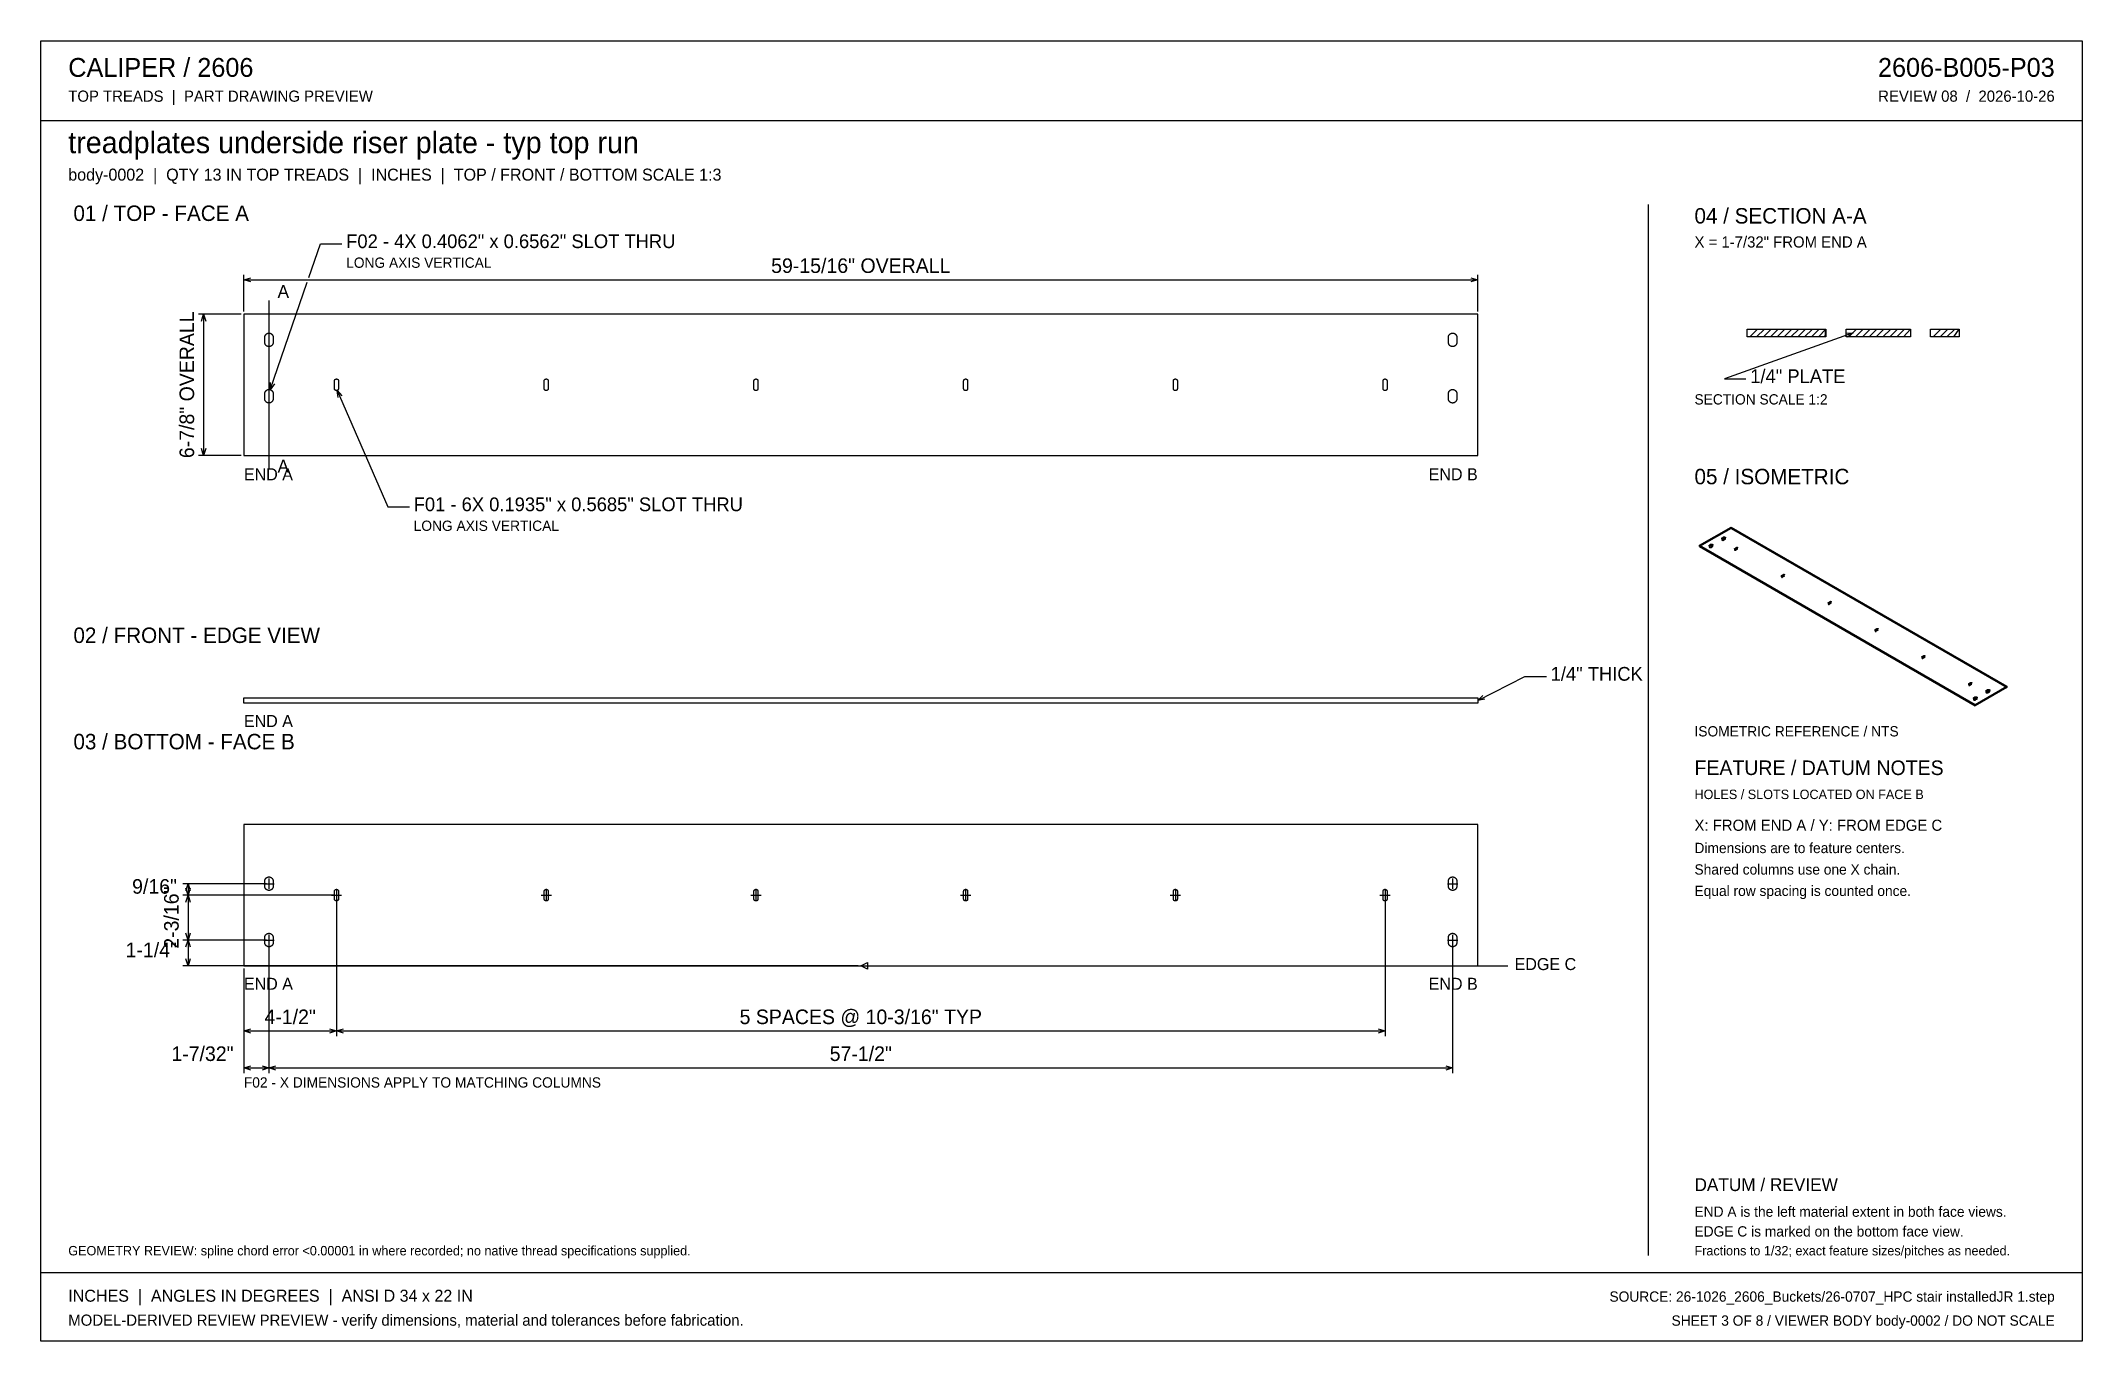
# Model space of a CAD drawing. Header units: inches. Extents: x 1.4 to 100.6, y 1.4 to 64.6.
import ezdxf
from ezdxf.enums import TextEntityAlignment as Align

# ---------------------------------------------------------------- set-up
doc = ezdxf.new("R2010")
doc.units = ezdxf.units.IN
doc.header["$MEASUREMENT"] = 0

msp = doc.modelspace()

# ---------------------------------------------------------------- texts
at = {"layer": 'ANNOTATION'}
for s, height, p in [('CALIPER / 2606', 0.91667, (2.75, 62.833)), ('TOP TREADS  |  PART DRAWING PREVIEW', 0.54167, (2.75, 61.625)), ('treadplates underside riser plate - typ top run', 1.04167, (2.75, 59.125)), ('body-0002  |  QTY 13 IN TOP TREADS  |  INCHES  |  TOP / FRONT / BOTTOM SCALE 1:3', 0.58333, (2.75, 57.792)), ('01 / TOP - FACE A', 0.75, (3, 55.833)), ('04 / SECTION A-A', 0.75, (81.75, 55.708)), ('F02 - 4X 0.4062" x 0.6562" SLOT THRU', 0.66667, (16.25, 54.515)), ('X = 1-7/32" FROM END A', 0.54167, (81.75, 54.542)), ('LONG AXIS VERTICAL', 0.5, (16.25, 53.557)), ('A', 0.625, (12.917, 52.098)), ('1/4" PLATE', 0.6667, (84.458, 47.958)), ('SECTION SCALE 1:2', 0.5, (81.75, 46.917)), ('END A', 0.5833, (11.28, 43.235)), ('A', 0.625, (12.917, 43.61)), ('05 / ISOMETRIC', 0.75, (81.75, 43.042)), ('F01 - 6X 0.1935" x 0.5685" SLOT THRU', 0.66667, (19.53, 41.735)), ('LONG AXIS VERTICAL', 0.5, (19.53, 40.777)), ('02 / FRONT - EDGE VIEW', 0.75, (3, 35.333)), ('1/4" THICK', 0.6667, (74.762, 33.5)), ('END A', 0.5833, (11.28, 31.25)), ('03 / BOTTOM - FACE B', 0.75, (3, 30.167)), ('ISOMETRIC REFERENCE / NTS', 0.5, (81.75, 30.792)), ('FEATURE / DATUM NOTES', 0.70833, (81.75, 28.917)), ('HOLES / SLOTS LOCATED ON FACE B', 0.45833, (81.75, 27.75)), ('X: FROM END A / Y: FROM EDGE C', 0.54167, (81.75, 26.208)), ('Dimensions are to feature centers.', 0.5, (81.75, 25.125)), ('Shared columns use one X chain.', 0.5, (81.75, 24.083)), ('Equal row spacing is counted once.', 0.5, (81.75, 23.042)), ('EDGE C', 0.5833, (73.012, 19.443)), ('END A', 0.5833, (11.28, 18.485)), ('F02 - X DIMENSIONS APPLY TO MATCHING COLUMNS', 0.5, (11.28, 13.735)), ('DATUM / REVIEW', 0.625, (81.75, 8.708)), ('END A is the left material extent in both face views.', 0.5, (81.75, 7.458)), ('EDGE C is marked on the bottom face view.', 0.5, (81.75, 6.5)), ('GEOMETRY REVIEW: spline chord error <0.00001 in where recorded; no native thread specifications supplied.', 0.458333, (2.75, 5.583)), ('Fractions to 1/32; exact feature sizes/pitches as needed.', 0.45833, (81.75, 5.583)), ('INCHES  |  ANGLES IN DEGREES  |  ANSI D 34 x 22 IN', 0.58333, (2.75, 3.333)), ('MODEL-DERIVED REVIEW PREVIEW - verify dimensions, material and tolerances before fabrication.', 0.54167, (2.75, 2.167))]:
    msp.add_text(s, height=height, dxfattribs=at).set_placement(p)
for s, height, p in [('2606-B005-P03', 0.91667, (99.25, 62.833)), ('REVIEW 08  /  2026-10-26', 0.54167, (99.25, 61.625)), ('END B', 0.5833, (71.22, 43.235)), ('9/16"', 0.7083, (8.03, 23.153)), ('1-1/4"', 0.7083, (8.03, 20.068)), ('END B', 0.5833, (71.22, 18.485)), ('1-7/32"', 0.7083, (10.78, 15.027)), ('SOURCE: 26-1026_2606_Buckets/26-0707_HPC stair installedJR 1.step', 0.5, (99.25, 3.333)), ('SHEET 3 OF 8 / VIEWER BODY body-0002 / DO NOT SCALE', 0.5, (99.25, 2.167))]:
    msp.add_text(s, height=height, dxfattribs=at).set_placement(p, align=Align.RIGHT)
for s, height, p in [('59-15/16" OVERALL', 0.70833, (41.25, 53.307)), ('4-1/2"', 0.7083, (13.53, 16.818)), ('5 SPACES @ 10-3/16" TYP', 0.70833, (41.25, 16.818)), ('57-1/2"', 0.7083, (41.25, 15.027))]:
    msp.add_text(s, height=height, dxfattribs=at).set_placement(p, align=Align.CENTER)
for s, height, p in [('6-7/8" OVERALL', 0.70833, (8.863, 47.875)), ('2-3/16"', 0.7083, (8.113, 21.992))]:
    msp.add_text(s, height=height, rotation=90, dxfattribs=at).set_placement(p, align=Align.CENTER)

# ---------------------------------------------------------------- linework, layer by layer
at = {"layer": 'ANNOTATION'}
for p, q in [((14.439, 53.092), (15, 54.723)), ((15, 54.723), (16.042, 54.723)), ((11.28, 51.432), (11.28, 53.223)), ((11.28, 52.973), (11.613, 53.078)), ((11.28, 52.973), (71.22, 52.973)), ((11.613, 52.869), (11.28, 52.973)), ((12.564, 47.636), (14.358, 52.855)), ((70.887, 53.078), (71.22, 52.973)), ((71.22, 52.973), (70.887, 52.869)), ((71.22, 51.432), (71.22, 53.223)), ((12.5, 51.973), (12.5, 43.818)), ((11.155, 51.307), (9.072, 51.307)), ((9.218, 50.973), (9.322, 51.307)), ((9.322, 51.307), (9.322, 44.443)), ((9.322, 51.307), (9.426, 50.973)), ((89.458, 50.396), (83.208, 48.167)), ((89.109, 50.382), (89.458, 50.396)), ((89.458, 50.396), (89.179, 50.186)), ((12.564, 47.636), (12.574, 47.985)), ((12.771, 47.917), (12.564, 47.636)), ((83.208, 48.167), (84.25, 48.167)), ((15.817, 47.598), (18.28, 41.943)), ((15.855, 47.251), (15.817, 47.598)), ((15.817, 47.598), (16.046, 47.334)), ((9.322, 44.443), (9.218, 44.777)), ((9.426, 44.777), (9.322, 44.443)), ((11.155, 44.443), (9.072, 44.443)), ((18.28, 41.943), (19.322, 41.943)), ((71.22, 32.542), (73.512, 33.708)), ((71.22, 32.542), (71.47, 32.786)), ((73.512, 33.708), (74.553, 33.708)), ((71.564, 32.6), (71.22, 32.542)), ((12.5, 23.89), (12.5, 23.39)), ((70, 23.89), (70, 23.39)), ((12.375, 23.64), (8.322, 23.64)), ((15.655, 23.083), (8.322, 23.083)), ((15.655, 23.083), (8.322, 23.083)), ((8.468, 23.307), (8.572, 23.64)), ((8.572, 23.083), (8.468, 23.417)), ((8.468, 22.75), (8.572, 23.083)), ((8.572, 23.64), (8.572, 23.083)), ((8.572, 23.64), (8.676, 23.307)), ((8.676, 23.417), (8.572, 23.083)), ((8.572, 23.083), (8.572, 20.902)), ((8.572, 23.083), (8.676, 22.75)), ((12.25, 23.64), (12.75, 23.64)), ((15.53, 23.083), (16.03, 23.083)), ((15.78, 23.333), (15.78, 22.833)), ((15.78, 22.958), (15.78, 16.235)), ((15.78, 22.958), (15.78, 16.235)), ((25.718, 23.083), (26.218, 23.083)), ((25.968, 23.333), (25.968, 22.833)), ((35.906, 23.083), (36.406, 23.083)), ((36.156, 23.333), (36.156, 22.833)), ((46.094, 23.083), (46.594, 23.083)), ((46.344, 23.333), (46.344, 22.833)), ((56.282, 23.083), (56.782, 23.083)), ((56.532, 23.333), (56.532, 22.833)), ((66.47, 23.083), (66.97, 23.083)), ((66.72, 23.333), (66.72, 22.833)), ((66.72, 22.958), (66.72, 16.235)), ((69.75, 23.64), (70.25, 23.64)), ((12.375, 20.902), (8.322, 20.902)), ((12.375, 20.902), (8.322, 20.902)), ((8.572, 20.902), (8.468, 21.235)), ((8.468, 20.568), (8.572, 20.902)), ((8.676, 21.235), (8.572, 20.902)), ((8.572, 20.902), (8.572, 19.652)), ((8.572, 20.902), (8.676, 20.568)), ((12.25, 20.902), (12.75, 20.902)), ((12.5, 21.152), (12.5, 20.652)), ((69.75, 20.902), (70.25, 20.902)), ((70, 21.152), (70, 20.652)), ((8.572, 19.652), (8.468, 19.985)), ((8.676, 19.985), (8.572, 19.652)), ((12.5, 20.777), (12.5, 14.443)), ((12.5, 20.777), (12.5, 14.443)), ((70, 20.777), (70, 14.443)), ((41.125, 19.652), (8.322, 19.652)), ((11.28, 19.527), (11.28, 16.235)), ((11.28, 19.527), (11.28, 14.443)), ((41.25, 19.652), (41.583, 19.818)), ((41.25, 19.652), (72.678, 19.652)), ((41.583, 19.485), (41.25, 19.652)), ((41.583, 19.818), (41.583, 19.485)), ((11.28, 16.485), (11.613, 16.589)), ((11.28, 16.485), (15.78, 16.485)), ((11.613, 16.381), (11.28, 16.485)), ((15.447, 16.589), (15.78, 16.485)), ((15.78, 16.485), (15.447, 16.381)), ((15.78, 16.485), (16.113, 16.589)), ((15.78, 16.485), (66.72, 16.485)), ((16.113, 16.381), (15.78, 16.485)), ((66.387, 16.589), (66.72, 16.485)), ((66.72, 16.485), (66.387, 16.381)), ((11.28, 14.693), (11.613, 14.797)), ((11.28, 14.693), (12.5, 14.693)), ((11.613, 14.589), (11.28, 14.693)), ((12.167, 14.797), (12.5, 14.693)), ((12.5, 14.693), (12.167, 14.589)), ((12.5, 14.693), (12.833, 14.797)), ((12.5, 14.693), (70, 14.693)), ((12.833, 14.589), (12.5, 14.693)), ((69.667, 14.797), (70, 14.693)), ((70, 14.693), (69.667, 14.589))]:
    msp.add_line(p, q, dxfattribs=at)
at = {"layer": 'OUTLINE'}
for p, q in [((1.417, 64.583), (100.583, 64.583)), ((1.417, 1.417), (1.417, 64.583)), ((100.583, 64.583), (100.583, 1.417)), ((1.417, 60.708), (100.583, 60.708)), ((79.5, 56.625), (79.5, 5.583)), ((71.22, 51.307), (11.28, 51.307)), ((11.28, 51.307), (11.28, 44.443)), ((71.22, 44.443), (71.22, 51.307)), ((84.311, 50.583), (88.131, 50.583)), ((84.311, 50.208), (84.311, 50.583)), ((84.436, 50.208), (84.811, 50.583)), ((84.769, 50.208), (85.144, 50.583)), ((85.102, 50.208), (85.477, 50.583)), ((85.436, 50.208), (85.811, 50.583)), ((85.769, 50.208), (86.144, 50.583)), ((86.102, 50.208), (86.477, 50.583)), ((86.436, 50.208), (86.811, 50.583)), ((86.769, 50.208), (87.144, 50.583)), ((87.102, 50.208), (87.477, 50.583)), ((87.436, 50.208), (87.811, 50.583)), ((87.769, 50.208), (88.131, 50.583)), ((88.102, 50.208), (88.131, 50.583)), ((88.131, 50.583), (88.131, 50.208)), ((89.115, 50.583), (92.239, 50.583)), ((89.115, 50.208), (89.115, 50.583)), ((89.24, 50.208), (89.615, 50.583)), ((89.574, 50.208), (89.949, 50.583)), ((89.907, 50.208), (90.282, 50.583)), ((90.24, 50.208), (90.615, 50.583)), ((90.574, 50.208), (90.949, 50.583)), ((90.907, 50.208), (91.282, 50.583)), ((91.24, 50.208), (91.615, 50.583)), ((91.574, 50.208), (91.949, 50.583)), ((91.907, 50.208), (92.239, 50.583)), ((92.239, 50.583), (92.239, 50.208)), ((93.223, 50.583), (94.606, 50.583)), ((93.223, 50.208), (93.223, 50.583)), ((93.348, 50.208), (93.723, 50.583)), ((93.682, 50.208), (94.057, 50.583)), ((94.015, 50.208), (94.39, 50.583)), ((94.348, 50.208), (94.606, 50.583)), ((94.606, 50.583), (94.606, 50.208)), ((12.297, 50.197), (12.298, 50.202)), ((12.297, 50.192), (12.297, 50.197)), ((12.297, 50.187), (12.297, 50.192)), ((12.297, 50.182), (12.297, 50.187)), ((12.297, 49.932), (12.297, 50.182)), ((12.297, 49.922), (12.297, 49.932)), ((12.298, 49.912), (12.297, 49.922)), ((12.298, 50.207), (12.299, 50.212)), ((12.298, 50.202), (12.298, 50.207)), ((12.299, 49.902), (12.298, 49.912)), ((12.299, 50.212), (12.3, 50.217)), ((12.301, 49.892), (12.299, 49.902)), ((12.3, 50.217), (12.301, 50.221)), ((12.301, 50.221), (12.302, 50.226)), ((12.303, 49.882), (12.301, 49.892)), ((12.302, 50.226), (12.303, 50.231)), ((12.303, 50.231), (12.304, 50.236)), ((12.306, 49.873), (12.303, 49.882)), ((12.304, 50.236), (12.306, 50.241)), ((12.306, 50.241), (12.307, 50.246)), ((12.309, 49.863), (12.306, 49.873)), ((12.307, 50.246), (12.309, 50.25)), ((12.309, 50.25), (12.311, 50.255)), ((12.312, 49.854), (12.309, 49.863)), ((12.311, 50.255), (12.312, 50.26)), ((12.312, 50.26), (12.314, 50.264)), ((12.316, 49.845), (12.312, 49.854)), ((12.314, 50.264), (12.316, 50.269)), ((12.316, 50.269), (12.319, 50.273)), ((12.321, 49.836), (12.316, 49.845)), ((12.319, 50.273), (12.321, 50.278)), ((12.321, 50.278), (12.323, 50.282)), ((12.326, 49.827), (12.321, 49.836)), ((12.323, 50.282), (12.326, 50.286)), ((12.326, 50.286), (12.328, 50.29)), ((12.331, 49.819), (12.326, 49.827)), ((12.328, 50.29), (12.331, 50.295)), ((12.331, 50.295), (12.334, 50.299)), ((12.337, 49.811), (12.331, 49.819)), ((12.334, 50.299), (12.337, 50.303)), ((12.337, 50.303), (12.34, 50.307)), ((12.343, 49.803), (12.337, 49.811)), ((12.34, 50.307), (12.343, 50.311)), ((12.343, 50.311), (12.346, 50.314)), ((12.35, 49.795), (12.343, 49.803)), ((12.346, 50.314), (12.35, 50.318)), ((12.35, 50.318), (12.353, 50.322)), ((12.356, 49.788), (12.35, 49.795)), ((12.353, 50.322), (12.356, 50.325)), ((12.356, 50.325), (12.36, 50.329)), ((12.364, 49.781), (12.356, 49.788)), ((12.36, 50.329), (12.364, 50.332)), ((12.364, 50.332), (12.367, 50.336)), ((12.371, 49.775), (12.364, 49.781)), ((12.367, 50.336), (12.371, 50.339)), ((12.371, 50.339), (12.375, 50.342)), ((12.379, 49.769), (12.371, 49.775)), ((12.375, 50.342), (12.379, 50.345)), ((12.379, 50.345), (12.383, 50.348)), ((12.387, 49.763), (12.379, 49.769)), ((12.383, 50.348), (12.387, 50.351)), ((12.387, 50.351), (12.391, 50.353)), ((12.396, 49.758), (12.387, 49.763)), ((12.391, 50.353), (12.396, 50.356)), ((12.396, 50.356), (12.4, 50.359)), ((12.404, 49.753), (12.396, 49.758)), ((12.4, 50.359), (12.404, 50.361)), ((12.404, 50.361), (12.409, 50.363)), ((12.413, 49.748), (12.404, 49.753)), ((12.409, 50.363), (12.413, 50.365)), ((12.413, 50.365), (12.418, 50.367)), ((12.422, 49.744), (12.413, 49.748)), ((12.418, 50.367), (12.422, 50.369)), ((12.422, 50.369), (12.427, 50.371)), ((12.432, 49.741), (12.422, 49.744)), ((12.427, 50.371), (12.432, 50.373)), ((12.432, 50.373), (12.436, 50.375)), ((12.441, 49.737), (12.432, 49.741)), ((12.436, 50.375), (12.441, 50.376)), ((12.441, 50.376), (12.446, 50.378)), ((12.451, 49.735), (12.441, 49.737)), ((12.446, 50.378), (12.451, 50.379)), ((12.451, 50.379), (12.456, 50.38)), ((12.46, 49.733), (12.451, 49.735)), ((12.456, 50.38), (12.46, 50.381)), ((12.46, 50.381), (12.465, 50.382)), ((12.47, 49.731), (12.46, 49.733)), ((12.465, 50.382), (12.47, 50.383)), ((12.47, 50.383), (12.475, 50.383)), ((12.48, 49.73), (12.47, 49.731)), ((12.475, 50.383), (12.48, 50.384)), ((12.48, 50.384), (12.485, 50.384)), ((12.49, 49.729), (12.48, 49.73)), ((12.485, 50.384), (12.49, 50.385)), ((12.49, 50.385), (12.495, 50.385)), ((12.5, 49.729), (12.49, 49.729)), ((12.495, 50.385), (12.5, 50.385)), ((12.5, 50.385), (12.505, 50.385)), ((12.51, 49.729), (12.5, 49.729)), ((12.505, 50.385), (12.51, 50.385)), ((12.51, 50.385), (12.515, 50.384)), ((12.52, 49.73), (12.51, 49.729)), ((12.515, 50.384), (12.52, 50.384)), ((12.52, 50.384), (12.525, 50.383)), ((12.53, 49.731), (12.52, 49.73)), ((12.525, 50.383), (12.53, 50.383)), ((12.53, 50.383), (12.535, 50.382)), ((12.54, 49.733), (12.53, 49.731)), ((12.535, 50.382), (12.54, 50.381)), ((12.54, 50.381), (12.544, 50.38)), ((12.549, 49.735), (12.54, 49.733)), ((12.544, 50.38), (12.549, 50.379)), ((12.549, 50.379), (12.554, 50.378)), ((12.559, 49.737), (12.549, 49.735)), ((12.554, 50.378), (12.559, 50.376)), ((12.559, 50.376), (12.564, 50.375)), ((12.568, 49.741), (12.559, 49.737)), ((12.564, 50.375), (12.568, 50.373)), ((12.568, 50.373), (12.573, 50.371)), ((12.578, 49.744), (12.568, 49.741)), ((12.573, 50.371), (12.578, 50.369)), ((12.578, 50.369), (12.582, 50.367)), ((12.587, 49.748), (12.578, 49.744)), ((12.582, 50.367), (12.587, 50.365)), ((12.587, 50.365), (12.591, 50.363)), ((12.596, 49.753), (12.587, 49.748)), ((12.591, 50.363), (12.596, 50.361)), ((12.596, 50.361), (12.6, 50.359)), ((12.604, 49.758), (12.596, 49.753)), ((12.6, 50.359), (12.604, 50.356)), ((12.604, 50.356), (12.609, 50.353)), ((12.613, 49.763), (12.604, 49.758)), ((12.609, 50.353), (12.613, 50.351)), ((12.613, 50.351), (12.617, 50.348)), ((12.621, 49.769), (12.613, 49.763)), ((12.617, 50.348), (12.621, 50.345)), ((12.621, 50.345), (12.625, 50.342)), ((12.629, 49.775), (12.621, 49.769)), ((12.625, 50.342), (12.629, 50.339)), ((12.629, 50.339), (12.633, 50.336)), ((12.636, 49.781), (12.629, 49.775)), ((12.633, 50.336), (12.636, 50.332)), ((12.636, 50.332), (12.64, 50.329)), ((12.644, 49.788), (12.636, 49.781)), ((12.64, 50.329), (12.644, 50.325)), ((12.644, 50.325), (12.647, 50.322)), ((12.65, 49.795), (12.644, 49.788)), ((12.647, 50.322), (12.65, 50.318)), ((12.65, 50.318), (12.654, 50.314)), ((12.657, 49.803), (12.65, 49.795)), ((12.654, 50.314), (12.657, 50.311)), ((12.657, 50.311), (12.66, 50.307)), ((12.663, 49.811), (12.657, 49.803)), ((12.66, 50.307), (12.663, 50.303)), ((12.663, 50.303), (12.666, 50.299)), ((12.669, 49.819), (12.663, 49.811)), ((12.666, 50.299), (12.669, 50.295)), ((12.669, 50.295), (12.672, 50.29)), ((12.674, 49.827), (12.669, 49.819)), ((12.672, 50.29), (12.674, 50.286)), ((12.674, 50.286), (12.677, 50.282)), ((12.679, 49.836), (12.674, 49.827)), ((12.677, 50.282), (12.679, 50.278)), ((12.679, 50.278), (12.681, 50.273)), ((12.684, 49.845), (12.679, 49.836)), ((12.681, 50.273), (12.684, 50.269)), ((12.684, 50.269), (12.686, 50.264)), ((12.688, 49.854), (12.684, 49.845)), ((12.686, 50.264), (12.688, 50.26)), ((12.688, 50.26), (12.689, 50.255)), ((12.691, 49.863), (12.688, 49.854)), ((12.689, 50.255), (12.691, 50.25)), ((12.691, 50.25), (12.693, 50.246)), ((12.694, 49.873), (12.691, 49.863)), ((12.693, 50.246), (12.694, 50.241)), ((12.694, 50.241), (12.696, 50.236)), ((12.697, 49.882), (12.694, 49.873)), ((12.696, 50.236), (12.697, 50.231)), ((12.697, 50.231), (12.698, 50.226)), ((12.699, 49.892), (12.697, 49.882)), ((12.698, 50.226), (12.699, 50.221)), ((12.699, 50.221), (12.7, 50.217)), ((12.701, 49.902), (12.699, 49.892)), ((12.7, 50.217), (12.701, 50.212)), ((12.701, 50.212), (12.702, 50.207)), ((12.702, 49.912), (12.701, 49.902)), ((12.702, 50.207), (12.702, 50.202)), ((12.702, 50.202), (12.703, 50.197)), ((12.703, 49.922), (12.702, 49.912)), ((12.703, 50.197), (12.703, 50.192)), ((12.703, 50.192), (12.703, 50.187)), ((12.703, 50.187), (12.703, 50.182)), ((12.703, 50.182), (12.703, 49.932)), ((12.703, 49.932), (12.703, 49.922)), ((69.797, 50.197), (69.798, 50.202)), ((69.797, 50.192), (69.797, 50.197)), ((69.797, 50.187), (69.797, 50.192)), ((69.797, 50.182), (69.797, 50.187)), ((69.797, 49.932), (69.797, 50.182)), ((69.797, 49.922), (69.797, 49.932)), ((69.798, 49.912), (69.797, 49.922)), ((69.798, 50.207), (69.799, 50.212)), ((69.798, 50.202), (69.798, 50.207)), ((69.799, 49.902), (69.798, 49.912)), ((69.799, 50.212), (69.8, 50.217)), ((69.801, 49.892), (69.799, 49.902)), ((69.8, 50.217), (69.801, 50.221)), ((69.801, 50.221), (69.802, 50.226)), ((69.803, 49.882), (69.801, 49.892)), ((69.802, 50.226), (69.803, 50.231)), ((69.803, 50.231), (69.804, 50.236)), ((69.806, 49.873), (69.803, 49.882)), ((69.804, 50.236), (69.806, 50.241)), ((69.806, 50.241), (69.807, 50.246)), ((69.809, 49.863), (69.806, 49.873)), ((69.807, 50.246), (69.809, 50.25)), ((69.809, 50.25), (69.811, 50.255)), ((69.812, 49.854), (69.809, 49.863)), ((69.811, 50.255), (69.812, 50.26)), ((69.812, 50.26), (69.814, 50.264)), ((69.816, 49.845), (69.812, 49.854)), ((69.814, 50.264), (69.816, 50.269)), ((69.816, 50.269), (69.819, 50.273)), ((69.821, 49.836), (69.816, 49.845)), ((69.819, 50.273), (69.821, 50.278)), ((69.821, 50.278), (69.823, 50.282)), ((69.826, 49.827), (69.821, 49.836)), ((69.823, 50.282), (69.826, 50.286)), ((69.826, 50.286), (69.828, 50.29)), ((69.831, 49.819), (69.826, 49.827)), ((69.828, 50.29), (69.831, 50.295)), ((69.831, 50.295), (69.834, 50.299)), ((69.837, 49.811), (69.831, 49.819)), ((69.834, 50.299), (69.837, 50.303)), ((69.837, 50.303), (69.84, 50.307)), ((69.843, 49.803), (69.837, 49.811)), ((69.84, 50.307), (69.843, 50.311)), ((69.843, 50.311), (69.846, 50.314)), ((69.85, 49.795), (69.843, 49.803)), ((69.846, 50.314), (69.85, 50.318)), ((69.85, 50.318), (69.853, 50.322)), ((69.856, 49.788), (69.85, 49.795)), ((69.853, 50.322), (69.856, 50.325)), ((69.856, 50.325), (69.86, 50.329)), ((69.864, 49.781), (69.856, 49.788)), ((69.86, 50.329), (69.864, 50.332)), ((69.864, 50.332), (69.867, 50.336)), ((69.871, 49.775), (69.864, 49.781)), ((69.867, 50.336), (69.871, 50.339)), ((69.871, 50.339), (69.875, 50.342)), ((69.879, 49.769), (69.871, 49.775)), ((69.875, 50.342), (69.879, 50.345)), ((69.879, 50.345), (69.883, 50.348)), ((69.887, 49.763), (69.879, 49.769)), ((69.883, 50.348), (69.887, 50.351)), ((69.887, 50.351), (69.891, 50.353)), ((69.896, 49.758), (69.887, 49.763)), ((69.891, 50.353), (69.896, 50.356)), ((69.896, 50.356), (69.9, 50.359)), ((69.904, 49.753), (69.896, 49.758)), ((69.9, 50.359), (69.904, 50.361)), ((69.904, 50.361), (69.909, 50.363)), ((69.913, 49.748), (69.904, 49.753)), ((69.909, 50.363), (69.913, 50.365)), ((69.913, 50.365), (69.918, 50.367)), ((69.922, 49.744), (69.913, 49.748)), ((69.918, 50.367), (69.922, 50.369)), ((69.922, 50.369), (69.927, 50.371)), ((69.932, 49.741), (69.922, 49.744)), ((69.927, 50.371), (69.932, 50.373)), ((69.932, 50.373), (69.936, 50.375)), ((69.941, 49.737), (69.932, 49.741)), ((69.936, 50.375), (69.941, 50.376)), ((69.941, 50.376), (69.946, 50.378)), ((69.951, 49.735), (69.941, 49.737)), ((69.946, 50.378), (69.951, 50.379)), ((69.951, 50.379), (69.956, 50.38)), ((69.96, 49.733), (69.951, 49.735)), ((69.956, 50.38), (69.96, 50.381)), ((69.96, 50.381), (69.965, 50.382)), ((69.97, 49.731), (69.96, 49.733)), ((69.965, 50.382), (69.97, 50.383)), ((69.97, 50.383), (69.975, 50.383)), ((69.98, 49.73), (69.97, 49.731)), ((69.975, 50.383), (69.98, 50.384)), ((69.98, 50.384), (69.985, 50.384)), ((69.99, 49.729), (69.98, 49.73)), ((69.985, 50.384), (69.99, 50.385)), ((69.99, 50.385), (69.995, 50.385)), ((70, 49.729), (69.99, 49.729)), ((69.995, 50.385), (70, 50.385)), ((70, 50.385), (70.005, 50.385)), ((70.01, 49.729), (70, 49.729)), ((70.005, 50.385), (70.01, 50.385)), ((70.01, 50.385), (70.015, 50.384)), ((70.02, 49.73), (70.01, 49.729)), ((70.015, 50.384), (70.02, 50.384)), ((70.02, 50.384), (70.025, 50.383)), ((70.03, 49.731), (70.02, 49.73)), ((70.025, 50.383), (70.03, 50.383)), ((70.03, 50.383), (70.035, 50.382)), ((70.04, 49.733), (70.03, 49.731)), ((70.035, 50.382), (70.04, 50.381)), ((70.04, 50.381), (70.044, 50.38)), ((70.049, 49.735), (70.04, 49.733)), ((70.044, 50.38), (70.049, 50.379)), ((70.049, 50.379), (70.054, 50.378)), ((70.059, 49.737), (70.049, 49.735)), ((70.054, 50.378), (70.059, 50.376)), ((70.059, 50.376), (70.064, 50.375)), ((70.068, 49.741), (70.059, 49.737)), ((70.064, 50.375), (70.068, 50.373)), ((70.068, 50.373), (70.073, 50.371)), ((70.078, 49.744), (70.068, 49.741)), ((70.073, 50.371), (70.078, 50.369)), ((70.078, 50.369), (70.082, 50.367)), ((70.087, 49.748), (70.078, 49.744)), ((70.082, 50.367), (70.087, 50.365)), ((70.087, 50.365), (70.091, 50.363)), ((70.096, 49.753), (70.087, 49.748)), ((70.091, 50.363), (70.096, 50.361)), ((70.096, 50.361), (70.1, 50.359)), ((70.104, 49.758), (70.096, 49.753)), ((70.1, 50.359), (70.104, 50.356)), ((70.104, 50.356), (70.109, 50.353)), ((70.113, 49.763), (70.104, 49.758)), ((70.109, 50.353), (70.113, 50.351)), ((70.113, 50.351), (70.117, 50.348)), ((70.121, 49.769), (70.113, 49.763)), ((70.117, 50.348), (70.121, 50.345)), ((70.121, 50.345), (70.125, 50.342)), ((70.129, 49.775), (70.121, 49.769)), ((70.125, 50.342), (70.129, 50.339)), ((70.129, 50.339), (70.133, 50.336)), ((70.136, 49.781), (70.129, 49.775)), ((70.133, 50.336), (70.136, 50.332)), ((70.136, 50.332), (70.14, 50.329)), ((70.144, 49.788), (70.136, 49.781)), ((70.14, 50.329), (70.144, 50.325)), ((70.144, 50.325), (70.147, 50.322)), ((70.15, 49.795), (70.144, 49.788)), ((70.147, 50.322), (70.15, 50.318)), ((70.15, 50.318), (70.154, 50.314)), ((70.157, 49.803), (70.15, 49.795)), ((70.154, 50.314), (70.157, 50.311)), ((70.157, 50.311), (70.16, 50.307)), ((70.163, 49.811), (70.157, 49.803)), ((70.16, 50.307), (70.163, 50.303)), ((70.163, 50.303), (70.166, 50.299)), ((70.169, 49.819), (70.163, 49.811)), ((70.166, 50.299), (70.169, 50.295)), ((70.169, 50.295), (70.172, 50.29)), ((70.174, 49.827), (70.169, 49.819)), ((70.172, 50.29), (70.174, 50.286)), ((70.174, 50.286), (70.177, 50.282)), ((70.179, 49.836), (70.174, 49.827)), ((70.177, 50.282), (70.179, 50.278)), ((70.179, 50.278), (70.181, 50.273)), ((70.184, 49.845), (70.179, 49.836)), ((70.181, 50.273), (70.184, 50.269)), ((70.184, 50.269), (70.186, 50.264)), ((70.188, 49.854), (70.184, 49.845)), ((70.186, 50.264), (70.188, 50.26)), ((70.188, 50.26), (70.189, 50.255)), ((70.191, 49.863), (70.188, 49.854)), ((70.189, 50.255), (70.191, 50.25)), ((70.191, 50.25), (70.193, 50.246)), ((70.194, 49.873), (70.191, 49.863)), ((70.193, 50.246), (70.194, 50.241)), ((70.194, 50.241), (70.196, 50.236)), ((70.197, 49.882), (70.194, 49.873)), ((70.196, 50.236), (70.197, 50.231)), ((70.197, 50.231), (70.198, 50.226)), ((70.199, 49.892), (70.197, 49.882)), ((70.198, 50.226), (70.199, 50.221)), ((70.199, 50.221), (70.2, 50.217)), ((70.201, 49.902), (70.199, 49.892)), ((70.2, 50.217), (70.201, 50.212)), ((70.201, 50.212), (70.202, 50.207)), ((70.202, 49.912), (70.201, 49.902)), ((70.202, 50.207), (70.202, 50.202)), ((70.202, 50.202), (70.203, 50.197)), ((70.203, 49.922), (70.202, 49.912)), ((70.203, 50.197), (70.203, 50.192)), ((70.203, 50.192), (70.203, 50.187)), ((70.203, 50.187), (70.203, 50.182)), ((70.203, 50.182), (70.203, 49.932)), ((70.203, 49.932), (70.203, 49.922)), ((88.131, 50.208), (84.311, 50.208)), ((92.239, 50.208), (89.115, 50.208)), ((94.606, 50.208), (93.223, 50.208)), ((12.367, 47.597), (12.371, 47.6)), ((12.371, 47.6), (12.375, 47.603)), ((12.375, 47.603), (12.379, 47.606)), ((12.379, 47.606), (12.383, 47.609)), ((12.383, 47.609), (12.387, 47.612)), ((12.387, 47.612), (12.391, 47.615)), ((12.391, 47.615), (12.396, 47.617)), ((12.396, 47.617), (12.4, 47.62)), ((12.4, 47.62), (12.404, 47.622)), ((12.404, 47.622), (12.409, 47.625)), ((12.409, 47.625), (12.413, 47.627)), ((12.413, 47.627), (12.418, 47.629)), ((12.418, 47.629), (12.422, 47.631)), ((12.422, 47.631), (12.427, 47.633)), ((12.427, 47.633), (12.432, 47.634)), ((12.432, 47.634), (12.436, 47.636)), ((12.436, 47.636), (12.441, 47.638)), ((12.441, 47.638), (12.446, 47.639)), ((12.446, 47.639), (12.451, 47.64)), ((12.451, 47.64), (12.456, 47.641)), ((12.456, 47.641), (12.46, 47.642)), ((12.46, 47.642), (12.465, 47.643)), ((12.465, 47.643), (12.47, 47.644)), ((12.47, 47.644), (12.475, 47.645)), ((12.475, 47.645), (12.48, 47.645)), ((12.48, 47.645), (12.485, 47.646)), ((12.485, 47.646), (12.49, 47.646)), ((12.49, 47.646), (12.495, 47.646)), ((12.495, 47.646), (12.5, 47.646)), ((12.5, 47.646), (12.505, 47.646)), ((12.505, 47.646), (12.51, 47.646)), ((12.51, 47.646), (12.515, 47.646)), ((12.515, 47.646), (12.52, 47.645)), ((12.52, 47.645), (12.525, 47.645)), ((12.525, 47.645), (12.53, 47.644)), ((12.53, 47.644), (12.535, 47.643)), ((12.535, 47.643), (12.54, 47.642)), ((12.54, 47.642), (12.544, 47.641)), ((12.544, 47.641), (12.549, 47.64)), ((12.549, 47.64), (12.554, 47.639)), ((12.554, 47.639), (12.559, 47.638)), ((12.559, 47.638), (12.564, 47.636)), ((12.564, 47.636), (12.568, 47.634)), ((12.568, 47.634), (12.573, 47.633)), ((12.573, 47.633), (12.578, 47.631)), ((12.578, 47.631), (12.582, 47.629)), ((12.582, 47.629), (12.587, 47.627)), ((12.587, 47.627), (12.591, 47.625)), ((12.591, 47.625), (12.596, 47.622)), ((12.596, 47.622), (12.6, 47.62)), ((12.6, 47.62), (12.604, 47.617)), ((12.604, 47.617), (12.609, 47.615)), ((12.609, 47.615), (12.613, 47.612)), ((12.613, 47.612), (12.617, 47.609)), ((12.617, 47.609), (12.621, 47.606)), ((12.621, 47.606), (12.625, 47.603)), ((12.625, 47.603), (12.629, 47.6)), ((12.629, 47.6), (12.633, 47.597)), ((15.683, 48.067), (15.684, 48.07)), ((15.683, 48.065), (15.683, 48.067)), ((15.683, 48.062), (15.683, 48.065)), ((15.683, 47.688), (15.683, 48.062)), ((15.683, 47.683), (15.683, 47.688)), ((15.684, 47.678), (15.683, 47.683)), ((15.684, 48.077), (15.685, 48.079)), ((15.684, 48.074), (15.684, 48.077)), ((15.684, 48.072), (15.684, 48.074)), ((15.684, 48.07), (15.684, 48.072)), ((15.684, 47.673), (15.684, 47.678)), ((15.685, 47.669), (15.684, 47.673)), ((15.685, 48.081), (15.686, 48.084)), ((15.685, 48.079), (15.685, 48.081)), ((15.686, 47.664), (15.685, 47.669)), ((15.686, 48.086), (15.687, 48.088)), ((15.686, 48.084), (15.686, 48.086)), ((15.687, 47.659), (15.686, 47.664)), ((15.687, 48.091), (15.688, 48.093)), ((15.687, 48.088), (15.687, 48.091)), ((15.689, 47.655), (15.687, 47.659)), ((15.688, 48.093), (15.689, 48.095)), ((15.689, 48.095), (15.69, 48.097)), ((15.691, 47.65), (15.689, 47.655)), ((15.69, 48.097), (15.691, 48.1)), ((15.691, 48.1), (15.692, 48.102)), ((15.693, 47.646), (15.691, 47.65)), ((15.692, 48.102), (15.693, 48.104)), ((15.693, 48.104), (15.694, 48.106)), ((15.695, 47.642), (15.693, 47.646)), ((15.694, 48.106), (15.695, 48.108)), ((15.695, 48.108), (15.696, 48.11)), ((15.697, 47.638), (15.695, 47.642)), ((15.696, 48.11), (15.697, 48.112)), ((15.697, 48.112), (15.698, 48.114)), ((15.7, 47.634), (15.697, 47.638)), ((15.698, 48.114), (15.7, 48.116)), ((15.7, 48.116), (15.701, 48.118)), ((15.702, 47.63), (15.7, 47.634)), ((15.701, 48.118), (15.702, 48.12)), ((15.702, 48.12), (15.704, 48.122)), ((15.705, 47.626), (15.702, 47.63)), ((15.704, 48.122), (15.705, 48.124)), ((15.705, 48.124), (15.707, 48.126)), ((15.708, 47.623), (15.705, 47.626)), ((15.707, 48.126), (15.708, 48.127)), ((15.708, 48.127), (15.71, 48.129)), ((15.712, 47.619), (15.708, 47.623)), ((15.71, 48.129), (15.712, 48.131)), ((15.712, 48.131), (15.713, 48.133)), ((15.715, 47.616), (15.712, 47.619)), ((15.713, 48.133), (15.715, 48.134)), ((15.715, 48.134), (15.717, 48.136)), ((15.719, 47.613), (15.715, 47.616)), ((15.717, 48.136), (15.719, 48.137)), ((15.719, 48.137), (15.72, 48.139)), ((15.722, 47.61), (15.719, 47.613)), ((15.72, 48.139), (15.722, 48.14)), ((15.722, 48.14), (15.724, 48.142)), ((15.726, 47.607), (15.722, 47.61)), ((15.724, 48.142), (15.726, 48.143)), ((15.726, 48.143), (15.728, 48.144)), ((15.73, 47.605), (15.726, 47.607)), ((15.728, 48.144), (15.73, 48.145)), ((15.73, 48.145), (15.732, 48.147)), ((15.734, 47.602), (15.73, 47.605)), ((15.732, 48.147), (15.734, 48.148)), ((15.734, 48.148), (15.737, 48.149)), ((15.739, 47.6), (15.734, 47.602)), ((15.737, 48.149), (15.739, 48.15)), ((15.739, 48.15), (15.741, 48.151)), ((15.743, 47.598), (15.739, 47.6)), ((15.741, 48.151), (15.743, 48.152)), ((15.743, 48.152), (15.745, 48.153)), ((15.745, 48.153), (15.747, 48.154)), ((15.747, 48.154), (15.75, 48.154)), ((15.75, 48.154), (15.752, 48.155)), ((15.752, 48.155), (15.754, 48.156)), ((15.754, 48.156), (15.756, 48.156)), ((15.756, 48.156), (15.759, 48.157)), ((15.759, 48.157), (15.761, 48.157)), ((15.761, 48.157), (15.763, 48.158)), ((15.763, 48.158), (15.766, 48.158)), ((15.766, 48.158), (15.768, 48.159)), ((15.768, 48.159), (15.771, 48.159)), ((15.771, 48.159), (15.773, 48.159)), ((15.773, 48.159), (15.775, 48.159)), ((15.775, 48.159), (15.778, 48.159)), ((15.778, 48.159), (15.78, 48.159)), ((15.78, 48.159), (15.782, 48.159)), ((15.782, 48.159), (15.785, 48.159)), ((15.785, 48.159), (15.787, 48.159)), ((15.787, 48.159), (15.789, 48.159)), ((15.789, 48.159), (15.792, 48.159)), ((15.792, 48.159), (15.794, 48.158)), ((15.794, 48.158), (15.797, 48.158)), ((15.797, 48.158), (15.799, 48.157)), ((15.799, 48.157), (15.801, 48.157)), ((15.801, 48.157), (15.804, 48.156)), ((15.804, 48.156), (15.806, 48.156)), ((15.806, 48.156), (15.808, 48.155)), ((15.808, 48.155), (15.81, 48.154)), ((15.81, 48.154), (15.813, 48.154)), ((15.813, 48.154), (15.815, 48.153)), ((15.815, 48.153), (15.817, 48.152)), ((15.817, 48.152), (15.819, 48.151)), ((15.821, 47.6), (15.817, 47.598)), ((15.819, 48.151), (15.821, 48.15)), ((15.821, 48.15), (15.823, 48.149)), ((15.826, 47.602), (15.821, 47.6)), ((15.823, 48.149), (15.826, 48.148)), ((15.826, 48.148), (15.828, 48.147)), ((15.83, 47.605), (15.826, 47.602)), ((15.828, 48.147), (15.83, 48.145)), ((15.83, 48.145), (15.832, 48.144)), ((15.834, 47.607), (15.83, 47.605)), ((15.832, 48.144), (15.834, 48.143)), ((15.834, 48.143), (15.836, 48.142)), ((15.838, 47.61), (15.834, 47.607)), ((15.836, 48.142), (15.838, 48.14)), ((15.838, 48.14), (15.84, 48.139)), ((15.841, 47.613), (15.838, 47.61)), ((15.84, 48.139), (15.841, 48.137)), ((15.841, 48.137), (15.843, 48.136)), ((15.845, 47.616), (15.841, 47.613)), ((15.843, 48.136), (15.845, 48.134)), ((15.845, 48.134), (15.847, 48.133)), ((15.848, 47.619), (15.845, 47.616)), ((15.847, 48.133), (15.848, 48.131)), ((15.848, 48.131), (15.85, 48.129)), ((15.852, 47.623), (15.848, 47.619)), ((15.85, 48.129), (15.852, 48.127)), ((15.852, 48.127), (15.853, 48.126)), ((15.855, 47.626), (15.852, 47.623)), ((15.853, 48.126), (15.855, 48.124)), ((15.855, 48.124), (15.856, 48.122)), ((15.858, 47.63), (15.855, 47.626)), ((15.856, 48.122), (15.858, 48.12)), ((15.858, 48.12), (15.859, 48.118)), ((15.86, 47.634), (15.858, 47.63)), ((15.859, 48.118), (15.86, 48.116)), ((15.86, 48.116), (15.862, 48.114)), ((15.863, 47.638), (15.86, 47.634)), ((15.862, 48.114), (15.863, 48.112)), ((15.863, 48.112), (15.864, 48.11)), ((15.865, 47.642), (15.863, 47.638)), ((15.864, 48.11), (15.865, 48.108)), ((15.865, 48.108), (15.866, 48.106)), ((15.867, 47.646), (15.865, 47.642)), ((15.866, 48.106), (15.867, 48.104)), ((15.867, 48.104), (15.868, 48.102)), ((15.869, 47.65), (15.867, 47.646)), ((15.868, 48.102), (15.869, 48.1)), ((15.869, 48.1), (15.87, 48.097)), ((15.871, 47.655), (15.869, 47.65)), ((15.87, 48.097), (15.871, 48.095)), ((15.871, 48.095), (15.872, 48.093)), ((15.873, 47.659), (15.871, 47.655)), ((15.872, 48.093), (15.873, 48.091)), ((15.873, 48.091), (15.873, 48.088)), ((15.873, 48.088), (15.874, 48.086)), ((15.874, 47.664), (15.873, 47.659)), ((15.874, 48.086), (15.874, 48.084)), ((15.874, 48.084), (15.875, 48.081)), ((15.875, 47.669), (15.874, 47.664)), ((15.875, 48.081), (15.875, 48.079)), ((15.875, 48.079), (15.876, 48.077)), ((15.876, 47.673), (15.875, 47.669)), ((15.876, 48.077), (15.876, 48.074)), ((15.876, 48.074), (15.876, 48.072)), ((15.876, 48.072), (15.876, 48.07)), ((15.876, 48.07), (15.877, 48.067)), ((15.877, 47.683), (15.876, 47.678)), ((15.876, 47.678), (15.876, 47.673)), ((15.877, 48.067), (15.877, 48.065)), ((15.877, 48.065), (15.877, 48.062)), ((15.877, 48.062), (15.877, 47.688)), ((15.877, 47.688), (15.877, 47.683)), ((25.871, 48.067), (25.872, 48.07)), ((25.871, 48.065), (25.871, 48.067)), ((25.871, 48.062), (25.871, 48.065)), ((25.871, 47.688), (25.871, 48.062)), ((25.871, 47.683), (25.871, 47.688)), ((25.872, 47.678), (25.871, 47.683)), ((25.872, 48.077), (25.873, 48.079)), ((25.872, 48.074), (25.872, 48.077)), ((25.872, 48.072), (25.872, 48.074)), ((25.872, 48.07), (25.872, 48.072)), ((25.872, 47.673), (25.872, 47.678)), ((25.873, 47.669), (25.872, 47.673)), ((25.873, 48.081), (25.874, 48.084)), ((25.873, 48.079), (25.873, 48.081)), ((25.874, 47.664), (25.873, 47.669)), ((25.874, 48.086), (25.875, 48.088)), ((25.874, 48.084), (25.874, 48.086)), ((25.875, 47.659), (25.874, 47.664)), ((25.875, 48.091), (25.876, 48.093)), ((25.875, 48.088), (25.875, 48.091)), ((25.877, 47.655), (25.875, 47.659)), ((25.876, 48.093), (25.877, 48.095)), ((25.877, 48.095), (25.878, 48.097)), ((25.879, 47.65), (25.877, 47.655)), ((25.878, 48.097), (25.879, 48.1)), ((25.879, 48.1), (25.88, 48.102)), ((25.881, 47.646), (25.879, 47.65)), ((25.88, 48.102), (25.881, 48.104)), ((25.881, 48.104), (25.882, 48.106)), ((25.883, 47.642), (25.881, 47.646)), ((25.882, 48.106), (25.883, 48.108)), ((25.883, 48.108), (25.884, 48.11)), ((25.885, 47.638), (25.883, 47.642)), ((25.884, 48.11), (25.885, 48.112)), ((25.885, 48.112), (25.886, 48.114)), ((25.888, 47.634), (25.885, 47.638)), ((25.886, 48.114), (25.888, 48.116)), ((25.888, 48.116), (25.889, 48.118)), ((25.89, 47.63), (25.888, 47.634)), ((25.889, 48.118), (25.89, 48.12)), ((25.89, 48.12), (25.892, 48.122)), ((25.893, 47.626), (25.89, 47.63)), ((25.892, 48.122), (25.893, 48.124)), ((25.893, 48.124), (25.895, 48.126)), ((25.896, 47.623), (25.893, 47.626)), ((25.895, 48.126), (25.896, 48.127)), ((25.896, 48.127), (25.898, 48.129)), ((25.9, 47.619), (25.896, 47.623)), ((25.898, 48.129), (25.9, 48.131)), ((25.9, 48.131), (25.901, 48.133)), ((25.903, 47.616), (25.9, 47.619)), ((25.901, 48.133), (25.903, 48.134)), ((25.903, 48.134), (25.905, 48.136)), ((25.907, 47.613), (25.903, 47.616)), ((25.905, 48.136), (25.907, 48.137)), ((25.907, 48.137), (25.908, 48.139)), ((25.91, 47.61), (25.907, 47.613)), ((25.908, 48.139), (25.91, 48.14)), ((25.91, 48.14), (25.912, 48.142)), ((25.914, 47.607), (25.91, 47.61)), ((25.912, 48.142), (25.914, 48.143)), ((25.914, 48.143), (25.916, 48.144)), ((25.918, 47.605), (25.914, 47.607)), ((25.916, 48.144), (25.918, 48.145)), ((25.918, 48.145), (25.92, 48.147)), ((25.922, 47.602), (25.918, 47.605)), ((25.92, 48.147), (25.922, 48.148)), ((25.922, 48.148), (25.925, 48.149)), ((25.927, 47.6), (25.922, 47.602)), ((25.925, 48.149), (25.927, 48.15)), ((25.927, 48.15), (25.929, 48.151)), ((25.931, 47.598), (25.927, 47.6)), ((25.929, 48.151), (25.931, 48.152)), ((25.931, 48.152), (25.933, 48.153)), ((25.933, 48.153), (25.935, 48.154)), ((25.935, 48.154), (25.938, 48.154)), ((25.938, 48.154), (25.94, 48.155)), ((25.94, 48.155), (25.942, 48.156)), ((25.942, 48.156), (25.944, 48.156)), ((25.944, 48.156), (25.947, 48.157)), ((25.947, 48.157), (25.949, 48.157)), ((25.949, 48.157), (25.951, 48.158)), ((25.951, 48.158), (25.954, 48.158)), ((25.954, 48.158), (25.956, 48.159)), ((25.956, 48.159), (25.959, 48.159)), ((25.959, 48.159), (25.961, 48.159)), ((25.961, 48.159), (25.963, 48.159)), ((25.963, 48.159), (25.966, 48.159)), ((25.966, 48.159), (25.968, 48.159)), ((25.968, 48.159), (25.97, 48.159)), ((25.97, 48.159), (25.973, 48.159)), ((25.973, 48.159), (25.975, 48.159)), ((25.975, 48.159), (25.977, 48.159)), ((25.977, 48.159), (25.98, 48.159)), ((25.98, 48.159), (25.982, 48.158)), ((25.982, 48.158), (25.985, 48.158)), ((25.985, 48.158), (25.987, 48.157)), ((25.987, 48.157), (25.989, 48.157)), ((25.989, 48.157), (25.992, 48.156)), ((25.992, 48.156), (25.994, 48.156)), ((25.994, 48.156), (25.996, 48.155)), ((25.996, 48.155), (25.998, 48.154)), ((25.998, 48.154), (26.001, 48.154)), ((26.001, 48.154), (26.003, 48.153)), ((26.003, 48.153), (26.005, 48.152)), ((26.005, 48.152), (26.007, 48.151)), ((26.009, 47.6), (26.005, 47.598)), ((26.007, 48.151), (26.009, 48.15)), ((26.009, 48.15), (26.011, 48.149)), ((26.014, 47.602), (26.009, 47.6)), ((26.011, 48.149), (26.014, 48.148)), ((26.014, 48.148), (26.016, 48.147)), ((26.018, 47.605), (26.014, 47.602)), ((26.016, 48.147), (26.018, 48.145)), ((26.018, 48.145), (26.02, 48.144)), ((26.022, 47.607), (26.018, 47.605)), ((26.02, 48.144), (26.022, 48.143)), ((26.022, 48.143), (26.024, 48.142)), ((26.026, 47.61), (26.022, 47.607)), ((26.024, 48.142), (26.026, 48.14)), ((26.026, 48.14), (26.028, 48.139)), ((26.029, 47.613), (26.026, 47.61)), ((26.028, 48.139), (26.029, 48.137)), ((26.029, 48.137), (26.031, 48.136)), ((26.033, 47.616), (26.029, 47.613)), ((26.031, 48.136), (26.033, 48.134)), ((26.033, 48.134), (26.035, 48.133)), ((26.036, 47.619), (26.033, 47.616)), ((26.035, 48.133), (26.036, 48.131)), ((26.036, 48.131), (26.038, 48.129)), ((26.04, 47.623), (26.036, 47.619)), ((26.038, 48.129), (26.04, 48.127)), ((26.04, 48.127), (26.041, 48.126)), ((26.043, 47.626), (26.04, 47.623)), ((26.041, 48.126), (26.043, 48.124)), ((26.043, 48.124), (26.044, 48.122)), ((26.046, 47.63), (26.043, 47.626)), ((26.044, 48.122), (26.046, 48.12)), ((26.046, 48.12), (26.047, 48.118)), ((26.048, 47.634), (26.046, 47.63)), ((26.047, 48.118), (26.048, 48.116)), ((26.048, 48.116), (26.05, 48.114)), ((26.051, 47.638), (26.048, 47.634)), ((26.05, 48.114), (26.051, 48.112)), ((26.051, 48.112), (26.052, 48.11)), ((26.053, 47.642), (26.051, 47.638)), ((26.052, 48.11), (26.053, 48.108)), ((26.053, 48.108), (26.054, 48.106)), ((26.055, 47.646), (26.053, 47.642)), ((26.054, 48.106), (26.055, 48.104)), ((26.055, 48.104), (26.056, 48.102)), ((26.057, 47.65), (26.055, 47.646)), ((26.056, 48.102), (26.057, 48.1)), ((26.057, 48.1), (26.058, 48.097)), ((26.059, 47.655), (26.057, 47.65)), ((26.058, 48.097), (26.059, 48.095)), ((26.059, 48.095), (26.06, 48.093)), ((26.061, 47.659), (26.059, 47.655)), ((26.06, 48.093), (26.061, 48.091)), ((26.061, 48.091), (26.061, 48.088)), ((26.061, 48.088), (26.062, 48.086)), ((26.062, 47.664), (26.061, 47.659)), ((26.062, 48.086), (26.062, 48.084)), ((26.062, 48.084), (26.063, 48.081)), ((26.063, 47.669), (26.062, 47.664)), ((26.063, 48.081), (26.063, 48.079)), ((26.063, 48.079), (26.064, 48.077)), ((26.064, 47.673), (26.063, 47.669)), ((26.064, 48.077), (26.064, 48.074)), ((26.064, 48.074), (26.064, 48.072)), ((26.064, 48.072), (26.064, 48.07)), ((26.064, 48.07), (26.065, 48.067)), ((26.065, 47.683), (26.064, 47.678)), ((26.064, 47.678), (26.064, 47.673)), ((26.065, 48.067), (26.065, 48.065)), ((26.065, 48.065), (26.065, 48.062)), ((26.065, 48.062), (26.065, 47.688)), ((26.065, 47.688), (26.065, 47.683)), ((36.059, 48.067), (36.06, 48.07)), ((36.059, 48.065), (36.059, 48.067)), ((36.059, 48.062), (36.059, 48.065)), ((36.059, 47.688), (36.059, 48.062)), ((36.059, 47.683), (36.059, 47.688)), ((36.06, 47.678), (36.059, 47.683)), ((36.06, 48.077), (36.061, 48.079)), ((36.06, 48.074), (36.06, 48.077)), ((36.06, 48.072), (36.06, 48.074)), ((36.06, 48.07), (36.06, 48.072)), ((36.06, 47.673), (36.06, 47.678)), ((36.061, 47.669), (36.06, 47.673)), ((36.061, 48.081), (36.062, 48.084)), ((36.061, 48.079), (36.061, 48.081)), ((36.062, 47.664), (36.061, 47.669)), ((36.062, 48.086), (36.063, 48.088)), ((36.062, 48.084), (36.062, 48.086)), ((36.063, 47.659), (36.062, 47.664)), ((36.063, 48.091), (36.064, 48.093)), ((36.063, 48.088), (36.063, 48.091)), ((36.065, 47.655), (36.063, 47.659)), ((36.064, 48.093), (36.065, 48.095)), ((36.065, 48.095), (36.066, 48.097)), ((36.067, 47.65), (36.065, 47.655)), ((36.066, 48.097), (36.067, 48.1)), ((36.067, 48.1), (36.068, 48.102)), ((36.069, 47.646), (36.067, 47.65)), ((36.068, 48.102), (36.069, 48.104)), ((36.069, 48.104), (36.07, 48.106)), ((36.071, 47.642), (36.069, 47.646)), ((36.07, 48.106), (36.071, 48.108)), ((36.071, 48.108), (36.072, 48.11)), ((36.073, 47.638), (36.071, 47.642)), ((36.072, 48.11), (36.073, 48.112)), ((36.073, 48.112), (36.074, 48.114)), ((36.076, 47.634), (36.073, 47.638)), ((36.074, 48.114), (36.076, 48.116)), ((36.076, 48.116), (36.077, 48.118)), ((36.078, 47.63), (36.076, 47.634)), ((36.077, 48.118), (36.078, 48.12)), ((36.078, 48.12), (36.08, 48.122)), ((36.081, 47.626), (36.078, 47.63)), ((36.08, 48.122), (36.081, 48.124)), ((36.081, 48.124), (36.083, 48.126)), ((36.084, 47.623), (36.081, 47.626)), ((36.083, 48.126), (36.084, 48.127)), ((36.084, 48.127), (36.086, 48.129)), ((36.088, 47.619), (36.084, 47.623)), ((36.086, 48.129), (36.088, 48.131)), ((36.088, 48.131), (36.089, 48.133)), ((36.091, 47.616), (36.088, 47.619)), ((36.089, 48.133), (36.091, 48.134)), ((36.091, 48.134), (36.093, 48.136)), ((36.095, 47.613), (36.091, 47.616)), ((36.093, 48.136), (36.095, 48.137)), ((36.095, 48.137), (36.096, 48.139)), ((36.098, 47.61), (36.095, 47.613)), ((36.096, 48.139), (36.098, 48.14)), ((36.098, 48.14), (36.1, 48.142)), ((36.102, 47.607), (36.098, 47.61)), ((36.1, 48.142), (36.102, 48.143)), ((36.102, 48.143), (36.104, 48.144)), ((36.106, 47.605), (36.102, 47.607)), ((36.104, 48.144), (36.106, 48.145)), ((36.106, 48.145), (36.108, 48.147)), ((36.11, 47.602), (36.106, 47.605)), ((36.108, 48.147), (36.11, 48.148)), ((36.11, 48.148), (36.113, 48.149)), ((36.115, 47.6), (36.11, 47.602)), ((36.113, 48.149), (36.115, 48.15)), ((36.115, 48.15), (36.117, 48.151)), ((36.119, 47.598), (36.115, 47.6)), ((36.117, 48.151), (36.119, 48.152)), ((36.119, 48.152), (36.121, 48.153)), ((36.121, 48.153), (36.123, 48.154)), ((36.123, 48.154), (36.126, 48.154)), ((36.126, 48.154), (36.128, 48.155)), ((36.128, 48.155), (36.13, 48.156)), ((36.13, 48.156), (36.132, 48.156)), ((36.132, 48.156), (36.135, 48.157)), ((36.135, 48.157), (36.137, 48.157)), ((36.137, 48.157), (36.139, 48.158)), ((36.139, 48.158), (36.142, 48.158)), ((36.142, 48.158), (36.144, 48.159)), ((36.144, 48.159), (36.147, 48.159)), ((36.147, 48.159), (36.149, 48.159)), ((36.149, 48.159), (36.151, 48.159)), ((36.151, 48.159), (36.154, 48.159)), ((36.154, 48.159), (36.156, 48.159)), ((36.156, 48.159), (36.158, 48.159)), ((36.158, 48.159), (36.161, 48.159)), ((36.161, 48.159), (36.163, 48.159)), ((36.163, 48.159), (36.165, 48.159)), ((36.165, 48.159), (36.168, 48.159)), ((36.168, 48.159), (36.17, 48.158)), ((36.17, 48.158), (36.173, 48.158)), ((36.173, 48.158), (36.175, 48.157)), ((36.175, 48.157), (36.177, 48.157)), ((36.177, 48.157), (36.18, 48.156)), ((36.18, 48.156), (36.182, 48.156)), ((36.182, 48.156), (36.184, 48.155)), ((36.184, 48.155), (36.186, 48.154)), ((36.186, 48.154), (36.189, 48.154)), ((36.189, 48.154), (36.191, 48.153)), ((36.191, 48.153), (36.193, 48.152)), ((36.193, 48.152), (36.195, 48.151)), ((36.197, 47.6), (36.193, 47.598)), ((36.195, 48.151), (36.197, 48.15)), ((36.197, 48.15), (36.199, 48.149)), ((36.202, 47.602), (36.197, 47.6)), ((36.199, 48.149), (36.202, 48.148)), ((36.202, 48.148), (36.204, 48.147)), ((36.206, 47.605), (36.202, 47.602)), ((36.204, 48.147), (36.206, 48.145)), ((36.206, 48.145), (36.208, 48.144)), ((36.21, 47.607), (36.206, 47.605)), ((36.208, 48.144), (36.21, 48.143)), ((36.21, 48.143), (36.212, 48.142)), ((36.214, 47.61), (36.21, 47.607)), ((36.212, 48.142), (36.214, 48.14)), ((36.214, 48.14), (36.216, 48.139)), ((36.217, 47.613), (36.214, 47.61)), ((36.216, 48.139), (36.217, 48.137)), ((36.217, 48.137), (36.219, 48.136)), ((36.221, 47.616), (36.217, 47.613)), ((36.219, 48.136), (36.221, 48.134)), ((36.221, 48.134), (36.223, 48.133)), ((36.224, 47.619), (36.221, 47.616)), ((36.223, 48.133), (36.224, 48.131)), ((36.224, 48.131), (36.226, 48.129)), ((36.228, 47.623), (36.224, 47.619)), ((36.226, 48.129), (36.228, 48.127)), ((36.228, 48.127), (36.229, 48.126)), ((36.231, 47.626), (36.228, 47.623)), ((36.229, 48.126), (36.231, 48.124)), ((36.231, 48.124), (36.232, 48.122)), ((36.234, 47.63), (36.231, 47.626)), ((36.232, 48.122), (36.234, 48.12)), ((36.234, 48.12), (36.235, 48.118)), ((36.236, 47.634), (36.234, 47.63)), ((36.235, 48.118), (36.236, 48.116)), ((36.236, 48.116), (36.238, 48.114)), ((36.239, 47.638), (36.236, 47.634)), ((36.238, 48.114), (36.239, 48.112)), ((36.239, 48.112), (36.24, 48.11)), ((36.241, 47.642), (36.239, 47.638)), ((36.24, 48.11), (36.241, 48.108)), ((36.241, 48.108), (36.242, 48.106)), ((36.243, 47.646), (36.241, 47.642)), ((36.242, 48.106), (36.243, 48.104)), ((36.243, 48.104), (36.244, 48.102)), ((36.245, 47.65), (36.243, 47.646)), ((36.244, 48.102), (36.245, 48.1)), ((36.245, 48.1), (36.246, 48.097)), ((36.247, 47.655), (36.245, 47.65)), ((36.246, 48.097), (36.247, 48.095)), ((36.247, 48.095), (36.248, 48.093)), ((36.249, 47.659), (36.247, 47.655)), ((36.248, 48.093), (36.249, 48.091)), ((36.249, 48.091), (36.249, 48.088)), ((36.249, 48.088), (36.25, 48.086)), ((36.25, 47.664), (36.249, 47.659)), ((36.25, 48.086), (36.25, 48.084)), ((36.25, 48.084), (36.251, 48.081)), ((36.251, 47.669), (36.25, 47.664)), ((36.251, 48.081), (36.251, 48.079)), ((36.251, 48.079), (36.252, 48.077)), ((36.252, 47.673), (36.251, 47.669)), ((36.252, 48.077), (36.252, 48.074)), ((36.252, 48.074), (36.252, 48.072)), ((36.252, 48.072), (36.252, 48.07)), ((36.252, 48.07), (36.253, 48.067)), ((36.253, 47.683), (36.252, 47.678)), ((36.252, 47.678), (36.252, 47.673)), ((36.253, 48.067), (36.253, 48.065)), ((36.253, 48.065), (36.253, 48.062)), ((36.253, 48.062), (36.253, 47.688)), ((36.253, 47.688), (36.253, 47.683)), ((46.247, 48.067), (46.248, 48.07)), ((46.247, 48.065), (46.247, 48.067)), ((46.247, 48.062), (46.247, 48.065)), ((46.247, 47.688), (46.247, 48.062)), ((46.247, 47.683), (46.247, 47.688)), ((46.248, 47.678), (46.247, 47.683)), ((46.248, 48.077), (46.249, 48.079)), ((46.248, 48.074), (46.248, 48.077)), ((46.248, 48.072), (46.248, 48.074)), ((46.248, 48.07), (46.248, 48.072)), ((46.248, 47.673), (46.248, 47.678)), ((46.249, 47.669), (46.248, 47.673)), ((46.249, 48.081), (46.25, 48.084)), ((46.249, 48.079), (46.249, 48.081)), ((46.25, 47.664), (46.249, 47.669)), ((46.25, 48.086), (46.251, 48.088)), ((46.25, 48.084), (46.25, 48.086)), ((46.251, 47.659), (46.25, 47.664)), ((46.251, 48.091), (46.252, 48.093)), ((46.251, 48.088), (46.251, 48.091)), ((46.253, 47.655), (46.251, 47.659)), ((46.252, 48.093), (46.253, 48.095)), ((46.253, 48.095), (46.254, 48.097)), ((46.255, 47.65), (46.253, 47.655)), ((46.254, 48.097), (46.255, 48.1)), ((46.255, 48.1), (46.256, 48.102)), ((46.257, 47.646), (46.255, 47.65)), ((46.256, 48.102), (46.257, 48.104)), ((46.257, 48.104), (46.258, 48.106)), ((46.259, 47.642), (46.257, 47.646)), ((46.258, 48.106), (46.259, 48.108)), ((46.259, 48.108), (46.26, 48.11)), ((46.261, 47.638), (46.259, 47.642)), ((46.26, 48.11), (46.261, 48.112)), ((46.261, 48.112), (46.262, 48.114)), ((46.264, 47.634), (46.261, 47.638)), ((46.262, 48.114), (46.264, 48.116)), ((46.264, 48.116), (46.265, 48.118)), ((46.266, 47.63), (46.264, 47.634)), ((46.265, 48.118), (46.266, 48.12)), ((46.266, 48.12), (46.268, 48.122)), ((46.269, 47.626), (46.266, 47.63)), ((46.268, 48.122), (46.269, 48.124)), ((46.269, 48.124), (46.271, 48.126)), ((46.272, 47.623), (46.269, 47.626)), ((46.271, 48.126), (46.272, 48.127)), ((46.272, 48.127), (46.274, 48.129)), ((46.276, 47.619), (46.272, 47.623)), ((46.274, 48.129), (46.276, 48.131)), ((46.276, 48.131), (46.277, 48.133)), ((46.279, 47.616), (46.276, 47.619)), ((46.277, 48.133), (46.279, 48.134)), ((46.279, 48.134), (46.281, 48.136)), ((46.283, 47.613), (46.279, 47.616)), ((46.281, 48.136), (46.283, 48.137)), ((46.283, 48.137), (46.284, 48.139)), ((46.286, 47.61), (46.283, 47.613)), ((46.284, 48.139), (46.286, 48.14)), ((46.286, 48.14), (46.288, 48.142)), ((46.29, 47.607), (46.286, 47.61)), ((46.288, 48.142), (46.29, 48.143)), ((46.29, 48.143), (46.292, 48.144)), ((46.294, 47.605), (46.29, 47.607)), ((46.292, 48.144), (46.294, 48.145)), ((46.294, 48.145), (46.296, 48.147)), ((46.298, 47.602), (46.294, 47.605)), ((46.296, 48.147), (46.298, 48.148)), ((46.298, 48.148), (46.301, 48.149)), ((46.303, 47.6), (46.298, 47.602)), ((46.301, 48.149), (46.303, 48.15)), ((46.303, 48.15), (46.305, 48.151)), ((46.307, 47.598), (46.303, 47.6)), ((46.305, 48.151), (46.307, 48.152)), ((46.307, 48.152), (46.309, 48.153)), ((46.309, 48.153), (46.311, 48.154)), ((46.311, 48.154), (46.314, 48.154)), ((46.314, 48.154), (46.316, 48.155)), ((46.316, 48.155), (46.318, 48.156)), ((46.318, 48.156), (46.32, 48.156)), ((46.32, 48.156), (46.323, 48.157)), ((46.323, 48.157), (46.325, 48.157)), ((46.325, 48.157), (46.327, 48.158)), ((46.327, 48.158), (46.33, 48.158)), ((46.33, 48.158), (46.332, 48.159)), ((46.332, 48.159), (46.335, 48.159)), ((46.335, 48.159), (46.337, 48.159)), ((46.337, 48.159), (46.339, 48.159)), ((46.339, 48.159), (46.342, 48.159)), ((46.342, 48.159), (46.344, 48.159)), ((46.344, 48.159), (46.346, 48.159)), ((46.346, 48.159), (46.349, 48.159)), ((46.349, 48.159), (46.351, 48.159)), ((46.351, 48.159), (46.353, 48.159)), ((46.353, 48.159), (46.356, 48.159)), ((46.356, 48.159), (46.358, 48.158)), ((46.358, 48.158), (46.361, 48.158)), ((46.361, 48.158), (46.363, 48.157)), ((46.363, 48.157), (46.365, 48.157)), ((46.365, 48.157), (46.368, 48.156)), ((46.368, 48.156), (46.37, 48.156)), ((46.37, 48.156), (46.372, 48.155)), ((46.372, 48.155), (46.374, 48.154)), ((46.374, 48.154), (46.377, 48.154)), ((46.377, 48.154), (46.379, 48.153)), ((46.379, 48.153), (46.381, 48.152)), ((46.381, 48.152), (46.383, 48.151)), ((46.385, 47.6), (46.381, 47.598)), ((46.383, 48.151), (46.385, 48.15)), ((46.385, 48.15), (46.387, 48.149)), ((46.39, 47.602), (46.385, 47.6)), ((46.387, 48.149), (46.39, 48.148)), ((46.39, 48.148), (46.392, 48.147)), ((46.394, 47.605), (46.39, 47.602)), ((46.392, 48.147), (46.394, 48.145)), ((46.394, 48.145), (46.396, 48.144)), ((46.398, 47.607), (46.394, 47.605)), ((46.396, 48.144), (46.398, 48.143)), ((46.398, 48.143), (46.4, 48.142)), ((46.402, 47.61), (46.398, 47.607)), ((46.4, 48.142), (46.402, 48.14)), ((46.402, 48.14), (46.404, 48.139)), ((46.405, 47.613), (46.402, 47.61)), ((46.404, 48.139), (46.405, 48.137)), ((46.405, 48.137), (46.407, 48.136)), ((46.409, 47.616), (46.405, 47.613)), ((46.407, 48.136), (46.409, 48.134)), ((46.409, 48.134), (46.411, 48.133)), ((46.412, 47.619), (46.409, 47.616)), ((46.411, 48.133), (46.412, 48.131)), ((46.412, 48.131), (46.414, 48.129)), ((46.416, 47.623), (46.412, 47.619)), ((46.414, 48.129), (46.416, 48.127)), ((46.416, 48.127), (46.417, 48.126)), ((46.419, 47.626), (46.416, 47.623)), ((46.417, 48.126), (46.419, 48.124)), ((46.419, 48.124), (46.42, 48.122)), ((46.422, 47.63), (46.419, 47.626)), ((46.42, 48.122), (46.422, 48.12)), ((46.422, 48.12), (46.423, 48.118)), ((46.424, 47.634), (46.422, 47.63)), ((46.423, 48.118), (46.424, 48.116)), ((46.424, 48.116), (46.426, 48.114)), ((46.427, 47.638), (46.424, 47.634)), ((46.426, 48.114), (46.427, 48.112)), ((46.427, 48.112), (46.428, 48.11)), ((46.429, 47.642), (46.427, 47.638)), ((46.428, 48.11), (46.429, 48.108)), ((46.429, 48.108), (46.43, 48.106)), ((46.431, 47.646), (46.429, 47.642)), ((46.43, 48.106), (46.431, 48.104)), ((46.431, 48.104), (46.432, 48.102)), ((46.433, 47.65), (46.431, 47.646)), ((46.432, 48.102), (46.433, 48.1)), ((46.433, 48.1), (46.434, 48.097)), ((46.435, 47.655), (46.433, 47.65)), ((46.434, 48.097), (46.435, 48.095)), ((46.435, 48.095), (46.436, 48.093)), ((46.437, 47.659), (46.435, 47.655)), ((46.436, 48.093), (46.437, 48.091)), ((46.437, 48.091), (46.437, 48.088)), ((46.437, 48.088), (46.438, 48.086)), ((46.438, 47.664), (46.437, 47.659)), ((46.438, 48.086), (46.438, 48.084)), ((46.438, 48.084), (46.439, 48.081)), ((46.439, 47.669), (46.438, 47.664)), ((46.439, 48.081), (46.439, 48.079)), ((46.439, 48.079), (46.44, 48.077)), ((46.44, 47.673), (46.439, 47.669)), ((46.44, 48.077), (46.44, 48.074)), ((46.44, 48.074), (46.44, 48.072)), ((46.44, 48.072), (46.44, 48.07)), ((46.44, 48.07), (46.441, 48.067)), ((46.441, 47.683), (46.44, 47.678)), ((46.44, 47.678), (46.44, 47.673)), ((46.441, 48.067), (46.441, 48.065)), ((46.441, 48.065), (46.441, 48.062)), ((46.441, 48.062), (46.441, 47.688)), ((46.441, 47.688), (46.441, 47.683)), ((56.435, 48.067), (56.436, 48.07)), ((56.435, 48.065), (56.435, 48.067)), ((56.435, 48.062), (56.435, 48.065)), ((56.435, 47.688), (56.435, 48.062)), ((56.435, 47.683), (56.435, 47.688)), ((56.436, 47.678), (56.435, 47.683)), ((56.436, 48.077), (56.437, 48.079)), ((56.436, 48.074), (56.436, 48.077)), ((56.436, 48.072), (56.436, 48.074)), ((56.436, 48.07), (56.436, 48.072)), ((56.436, 47.673), (56.436, 47.678)), ((56.437, 47.669), (56.436, 47.673)), ((56.437, 48.081), (56.438, 48.084)), ((56.437, 48.079), (56.437, 48.081)), ((56.438, 47.664), (56.437, 47.669)), ((56.438, 48.086), (56.439, 48.088)), ((56.438, 48.084), (56.438, 48.086)), ((56.439, 47.659), (56.438, 47.664)), ((56.439, 48.091), (56.44, 48.093)), ((56.439, 48.088), (56.439, 48.091)), ((56.441, 47.655), (56.439, 47.659)), ((56.44, 48.093), (56.441, 48.095)), ((56.441, 48.095), (56.442, 48.097)), ((56.443, 47.65), (56.441, 47.655)), ((56.442, 48.097), (56.443, 48.1)), ((56.443, 48.1), (56.444, 48.102)), ((56.445, 47.646), (56.443, 47.65)), ((56.444, 48.102), (56.445, 48.104)), ((56.445, 48.104), (56.446, 48.106)), ((56.447, 47.642), (56.445, 47.646)), ((56.446, 48.106), (56.447, 48.108)), ((56.447, 48.108), (56.448, 48.11)), ((56.449, 47.638), (56.447, 47.642)), ((56.448, 48.11), (56.449, 48.112)), ((56.449, 48.112), (56.45, 48.114)), ((56.452, 47.634), (56.449, 47.638)), ((56.45, 48.114), (56.452, 48.116)), ((56.452, 48.116), (56.453, 48.118)), ((56.454, 47.63), (56.452, 47.634)), ((56.453, 48.118), (56.454, 48.12)), ((56.454, 48.12), (56.456, 48.122)), ((56.457, 47.626), (56.454, 47.63)), ((56.456, 48.122), (56.457, 48.124)), ((56.457, 48.124), (56.459, 48.126)), ((56.46, 47.623), (56.457, 47.626)), ((56.459, 48.126), (56.46, 48.127)), ((56.46, 48.127), (56.462, 48.129)), ((56.464, 47.619), (56.46, 47.623)), ((56.462, 48.129), (56.464, 48.131)), ((56.464, 48.131), (56.465, 48.133)), ((56.467, 47.616), (56.464, 47.619)), ((56.465, 48.133), (56.467, 48.134)), ((56.467, 48.134), (56.469, 48.136)), ((56.471, 47.613), (56.467, 47.616)), ((56.469, 48.136), (56.471, 48.137)), ((56.471, 48.137), (56.472, 48.139)), ((56.474, 47.61), (56.471, 47.613)), ((56.472, 48.139), (56.474, 48.14)), ((56.474, 48.14), (56.476, 48.142)), ((56.478, 47.607), (56.474, 47.61)), ((56.476, 48.142), (56.478, 48.143)), ((56.478, 48.143), (56.48, 48.144)), ((56.482, 47.605), (56.478, 47.607)), ((56.48, 48.144), (56.482, 48.145)), ((56.482, 48.145), (56.484, 48.147)), ((56.486, 47.602), (56.482, 47.605)), ((56.484, 48.147), (56.486, 48.148)), ((56.486, 48.148), (56.489, 48.149)), ((56.491, 47.6), (56.486, 47.602)), ((56.489, 48.149), (56.491, 48.15)), ((56.491, 48.15), (56.493, 48.151)), ((56.495, 47.598), (56.491, 47.6)), ((56.493, 48.151), (56.495, 48.152)), ((56.495, 48.152), (56.497, 48.153)), ((56.497, 48.153), (56.499, 48.154)), ((56.499, 48.154), (56.502, 48.154)), ((56.502, 48.154), (56.504, 48.155)), ((56.504, 48.155), (56.506, 48.156)), ((56.506, 48.156), (56.508, 48.156)), ((56.508, 48.156), (56.511, 48.157)), ((56.511, 48.157), (56.513, 48.157)), ((56.513, 48.157), (56.515, 48.158)), ((56.515, 48.158), (56.518, 48.158)), ((56.518, 48.158), (56.52, 48.159)), ((56.52, 48.159), (56.523, 48.159)), ((56.523, 48.159), (56.525, 48.159)), ((56.525, 48.159), (56.527, 48.159)), ((56.527, 48.159), (56.53, 48.159)), ((56.53, 48.159), (56.532, 48.159)), ((56.532, 48.159), (56.534, 48.159)), ((56.534, 48.159), (56.537, 48.159)), ((56.537, 48.159), (56.539, 48.159)), ((56.539, 48.159), (56.541, 48.159)), ((56.541, 48.159), (56.544, 48.159)), ((56.544, 48.159), (56.546, 48.158)), ((56.546, 48.158), (56.549, 48.158)), ((56.549, 48.158), (56.551, 48.157)), ((56.551, 48.157), (56.553, 48.157)), ((56.553, 48.157), (56.556, 48.156)), ((56.556, 48.156), (56.558, 48.156)), ((56.558, 48.156), (56.56, 48.155)), ((56.56, 48.155), (56.562, 48.154)), ((56.562, 48.154), (56.565, 48.154)), ((56.565, 48.154), (56.567, 48.153)), ((56.567, 48.153), (56.569, 48.152)), ((56.569, 48.152), (56.571, 48.151)), ((56.573, 47.6), (56.569, 47.598)), ((56.571, 48.151), (56.573, 48.15)), ((56.573, 48.15), (56.575, 48.149)), ((56.578, 47.602), (56.573, 47.6)), ((56.575, 48.149), (56.578, 48.148)), ((56.578, 48.148), (56.58, 48.147)), ((56.582, 47.605), (56.578, 47.602)), ((56.58, 48.147), (56.582, 48.145)), ((56.582, 48.145), (56.584, 48.144)), ((56.586, 47.607), (56.582, 47.605)), ((56.584, 48.144), (56.586, 48.143)), ((56.586, 48.143), (56.588, 48.142)), ((56.59, 47.61), (56.586, 47.607)), ((56.588, 48.142), (56.59, 48.14)), ((56.59, 48.14), (56.592, 48.139)), ((56.593, 47.613), (56.59, 47.61)), ((56.592, 48.139), (56.593, 48.137)), ((56.593, 48.137), (56.595, 48.136)), ((56.597, 47.616), (56.593, 47.613)), ((56.595, 48.136), (56.597, 48.134)), ((56.597, 48.134), (56.599, 48.133)), ((56.6, 47.619), (56.597, 47.616)), ((56.599, 48.133), (56.6, 48.131)), ((56.6, 48.131), (56.602, 48.129)), ((56.604, 47.623), (56.6, 47.619)), ((56.602, 48.129), (56.604, 48.127)), ((56.604, 48.127), (56.605, 48.126)), ((56.607, 47.626), (56.604, 47.623)), ((56.605, 48.126), (56.607, 48.124)), ((56.607, 48.124), (56.608, 48.122)), ((56.61, 47.63), (56.607, 47.626)), ((56.608, 48.122), (56.61, 48.12)), ((56.61, 48.12), (56.611, 48.118)), ((56.612, 47.634), (56.61, 47.63)), ((56.611, 48.118), (56.612, 48.116)), ((56.612, 48.116), (56.614, 48.114)), ((56.615, 47.638), (56.612, 47.634)), ((56.614, 48.114), (56.615, 48.112)), ((56.615, 48.112), (56.616, 48.11)), ((56.617, 47.642), (56.615, 47.638)), ((56.616, 48.11), (56.617, 48.108)), ((56.617, 48.108), (56.618, 48.106)), ((56.619, 47.646), (56.617, 47.642)), ((56.618, 48.106), (56.619, 48.104)), ((56.619, 48.104), (56.62, 48.102)), ((56.621, 47.65), (56.619, 47.646)), ((56.62, 48.102), (56.621, 48.1)), ((56.621, 48.1), (56.622, 48.097)), ((56.623, 47.655), (56.621, 47.65)), ((56.622, 48.097), (56.623, 48.095)), ((56.623, 48.095), (56.624, 48.093)), ((56.625, 47.659), (56.623, 47.655)), ((56.624, 48.093), (56.625, 48.091)), ((56.625, 48.091), (56.625, 48.088)), ((56.625, 48.088), (56.626, 48.086)), ((56.626, 47.664), (56.625, 47.659)), ((56.626, 48.086), (56.626, 48.084)), ((56.626, 48.084), (56.627, 48.081)), ((56.627, 47.669), (56.626, 47.664)), ((56.627, 48.081), (56.627, 48.079)), ((56.627, 48.079), (56.628, 48.077)), ((56.628, 47.673), (56.627, 47.669)), ((56.628, 48.077), (56.628, 48.074)), ((56.628, 48.074), (56.628, 48.072)), ((56.628, 48.072), (56.628, 48.07)), ((56.628, 48.07), (56.629, 48.067)), ((56.629, 47.683), (56.628, 47.678)), ((56.628, 47.678), (56.628, 47.673)), ((56.629, 48.067), (56.629, 48.065)), ((56.629, 48.065), (56.629, 48.062)), ((56.629, 48.062), (56.629, 47.688)), ((56.629, 47.688), (56.629, 47.683)), ((66.623, 48.067), (66.624, 48.07)), ((66.623, 48.065), (66.623, 48.067)), ((66.623, 48.062), (66.623, 48.065)), ((66.623, 47.688), (66.623, 48.062)), ((66.623, 47.683), (66.623, 47.688)), ((66.624, 47.678), (66.623, 47.683)), ((66.624, 48.077), (66.625, 48.079)), ((66.624, 48.074), (66.624, 48.077)), ((66.624, 48.072), (66.624, 48.074)), ((66.624, 48.07), (66.624, 48.072)), ((66.624, 47.673), (66.624, 47.678)), ((66.625, 47.669), (66.624, 47.673)), ((66.625, 48.081), (66.626, 48.084)), ((66.625, 48.079), (66.625, 48.081)), ((66.626, 47.664), (66.625, 47.669)), ((66.626, 48.086), (66.627, 48.088)), ((66.626, 48.084), (66.626, 48.086)), ((66.627, 47.659), (66.626, 47.664)), ((66.627, 48.091), (66.628, 48.093)), ((66.627, 48.088), (66.627, 48.091)), ((66.629, 47.655), (66.627, 47.659)), ((66.628, 48.093), (66.629, 48.095)), ((66.629, 48.095), (66.63, 48.097)), ((66.631, 47.65), (66.629, 47.655)), ((66.63, 48.097), (66.631, 48.1)), ((66.631, 48.1), (66.632, 48.102)), ((66.633, 47.646), (66.631, 47.65)), ((66.632, 48.102), (66.633, 48.104)), ((66.633, 48.104), (66.634, 48.106)), ((66.635, 47.642), (66.633, 47.646)), ((66.634, 48.106), (66.635, 48.108)), ((66.635, 48.108), (66.636, 48.11)), ((66.637, 47.638), (66.635, 47.642)), ((66.636, 48.11), (66.637, 48.112)), ((66.637, 48.112), (66.638, 48.114)), ((66.64, 47.634), (66.637, 47.638)), ((66.638, 48.114), (66.64, 48.116)), ((66.64, 48.116), (66.641, 48.118)), ((66.642, 47.63), (66.64, 47.634)), ((66.641, 48.118), (66.642, 48.12)), ((66.642, 48.12), (66.644, 48.122)), ((66.645, 47.626), (66.642, 47.63)), ((66.644, 48.122), (66.645, 48.124)), ((66.645, 48.124), (66.647, 48.126)), ((66.648, 47.623), (66.645, 47.626)), ((66.647, 48.126), (66.648, 48.127)), ((66.648, 48.127), (66.65, 48.129)), ((66.652, 47.619), (66.648, 47.623)), ((66.65, 48.129), (66.652, 48.131)), ((66.652, 48.131), (66.653, 48.133)), ((66.655, 47.616), (66.652, 47.619)), ((66.653, 48.133), (66.655, 48.134)), ((66.655, 48.134), (66.657, 48.136)), ((66.659, 47.613), (66.655, 47.616)), ((66.657, 48.136), (66.659, 48.137)), ((66.659, 48.137), (66.66, 48.139)), ((66.662, 47.61), (66.659, 47.613)), ((66.66, 48.139), (66.662, 48.14)), ((66.662, 48.14), (66.664, 48.142)), ((66.666, 47.607), (66.662, 47.61)), ((66.664, 48.142), (66.666, 48.143)), ((66.666, 48.143), (66.668, 48.144)), ((66.67, 47.605), (66.666, 47.607)), ((66.668, 48.144), (66.67, 48.145)), ((66.67, 48.145), (66.672, 48.147)), ((66.674, 47.602), (66.67, 47.605)), ((66.672, 48.147), (66.674, 48.148)), ((66.674, 48.148), (66.677, 48.149)), ((66.679, 47.6), (66.674, 47.602)), ((66.677, 48.149), (66.679, 48.15)), ((66.679, 48.15), (66.681, 48.151)), ((66.683, 47.598), (66.679, 47.6)), ((66.681, 48.151), (66.683, 48.152)), ((66.683, 48.152), (66.685, 48.153)), ((66.685, 48.153), (66.687, 48.154)), ((66.687, 48.154), (66.69, 48.154)), ((66.69, 48.154), (66.692, 48.155)), ((66.692, 48.155), (66.694, 48.156)), ((66.694, 48.156), (66.696, 48.156)), ((66.696, 48.156), (66.699, 48.157)), ((66.699, 48.157), (66.701, 48.157)), ((66.701, 48.157), (66.703, 48.158)), ((66.703, 48.158), (66.706, 48.158)), ((66.706, 48.158), (66.708, 48.159)), ((66.708, 48.159), (66.711, 48.159)), ((66.711, 48.159), (66.713, 48.159)), ((66.713, 48.159), (66.715, 48.159)), ((66.715, 48.159), (66.718, 48.159)), ((66.718, 48.159), (66.72, 48.159)), ((66.72, 48.159), (66.722, 48.159)), ((66.722, 48.159), (66.725, 48.159)), ((66.725, 48.159), (66.727, 48.159)), ((66.727, 48.159), (66.729, 48.159)), ((66.729, 48.159), (66.732, 48.159)), ((66.732, 48.159), (66.734, 48.158)), ((66.734, 48.158), (66.737, 48.158)), ((66.737, 48.158), (66.739, 48.157)), ((66.739, 48.157), (66.741, 48.157)), ((66.741, 48.157), (66.744, 48.156)), ((66.744, 48.156), (66.746, 48.156)), ((66.746, 48.156), (66.748, 48.155)), ((66.748, 48.155), (66.75, 48.154)), ((66.75, 48.154), (66.753, 48.154)), ((66.753, 48.154), (66.755, 48.153)), ((66.755, 48.153), (66.757, 48.152)), ((66.757, 48.152), (66.759, 48.151)), ((66.761, 47.6), (66.757, 47.598)), ((66.759, 48.151), (66.761, 48.15)), ((66.761, 48.15), (66.763, 48.149)), ((66.766, 47.602), (66.761, 47.6)), ((66.763, 48.149), (66.766, 48.148)), ((66.766, 48.148), (66.768, 48.147)), ((66.77, 47.605), (66.766, 47.602)), ((66.768, 48.147), (66.77, 48.145)), ((66.77, 48.145), (66.772, 48.144)), ((66.774, 47.607), (66.77, 47.605)), ((66.772, 48.144), (66.774, 48.143)), ((66.774, 48.143), (66.776, 48.142)), ((66.778, 47.61), (66.774, 47.607)), ((66.776, 48.142), (66.778, 48.14)), ((66.778, 48.14), (66.78, 48.139)), ((66.781, 47.613), (66.778, 47.61)), ((66.78, 48.139), (66.781, 48.137)), ((66.781, 48.137), (66.783, 48.136)), ((66.785, 47.616), (66.781, 47.613)), ((66.783, 48.136), (66.785, 48.134)), ((66.785, 48.134), (66.787, 48.133)), ((66.788, 47.619), (66.785, 47.616)), ((66.787, 48.133), (66.788, 48.131)), ((66.788, 48.131), (66.79, 48.129)), ((66.792, 47.623), (66.788, 47.619)), ((66.79, 48.129), (66.792, 48.127)), ((66.792, 48.127), (66.793, 48.126)), ((66.795, 47.626), (66.792, 47.623)), ((66.793, 48.126), (66.795, 48.124)), ((66.795, 48.124), (66.796, 48.122)), ((66.798, 47.63), (66.795, 47.626)), ((66.796, 48.122), (66.798, 48.12)), ((66.798, 48.12), (66.799, 48.118)), ((66.8, 47.634), (66.798, 47.63)), ((66.799, 48.118), (66.8, 48.116)), ((66.8, 48.116), (66.802, 48.114)), ((66.803, 47.638), (66.8, 47.634)), ((66.802, 48.114), (66.803, 48.112)), ((66.803, 48.112), (66.804, 48.11)), ((66.805, 47.642), (66.803, 47.638)), ((66.804, 48.11), (66.805, 48.108)), ((66.805, 48.108), (66.806, 48.106)), ((66.807, 47.646), (66.805, 47.642)), ((66.806, 48.106), (66.807, 48.104)), ((66.807, 48.104), (66.808, 48.102)), ((66.809, 47.65), (66.807, 47.646)), ((66.808, 48.102), (66.809, 48.1)), ((66.809, 48.1), (66.81, 48.097)), ((66.811, 47.655), (66.809, 47.65)), ((66.81, 48.097), (66.811, 48.095)), ((66.811, 48.095), (66.812, 48.093)), ((66.813, 47.659), (66.811, 47.655)), ((66.812, 48.093), (66.813, 48.091)), ((66.813, 48.091), (66.813, 48.088)), ((66.813, 48.088), (66.814, 48.086)), ((66.814, 47.664), (66.813, 47.659)), ((66.814, 48.086), (66.814, 48.084)), ((66.814, 48.084), (66.815, 48.081)), ((66.815, 47.669), (66.814, 47.664)), ((66.815, 48.081), (66.815, 48.079)), ((66.815, 48.079), (66.816, 48.077)), ((66.816, 47.673), (66.815, 47.669)), ((66.816, 48.077), (66.816, 48.074)), ((66.816, 48.074), (66.816, 48.072)), ((66.816, 48.072), (66.816, 48.07)), ((66.816, 48.07), (66.817, 48.067)), ((66.817, 47.683), (66.816, 47.678)), ((66.816, 47.678), (66.816, 47.673)), ((66.817, 48.067), (66.817, 48.065)), ((66.817, 48.065), (66.817, 48.062)), ((66.817, 48.062), (66.817, 47.688)), ((66.817, 47.688), (66.817, 47.683)), ((69.867, 47.597), (69.871, 47.6)), ((69.871, 47.6), (69.875, 47.603)), ((69.875, 47.603), (69.879, 47.606)), ((69.879, 47.606), (69.883, 47.609)), ((69.883, 47.609), (69.887, 47.612)), ((69.887, 47.612), (69.891, 47.615)), ((69.891, 47.615), (69.896, 47.617)), ((69.896, 47.617), (69.9, 47.62)), ((69.9, 47.62), (69.904, 47.622)), ((69.904, 47.622), (69.909, 47.625)), ((69.909, 47.625), (69.913, 47.627)), ((69.913, 47.627), (69.918, 47.629)), ((69.918, 47.629), (69.922, 47.631)), ((69.922, 47.631), (69.927, 47.633)), ((69.927, 47.633), (69.932, 47.634)), ((69.932, 47.634), (69.936, 47.636)), ((69.936, 47.636), (69.941, 47.638)), ((69.941, 47.638), (69.946, 47.639)), ((69.946, 47.639), (69.951, 47.64)), ((69.951, 47.64), (69.956, 47.641)), ((69.956, 47.641), (69.96, 47.642)), ((69.96, 47.642), (69.965, 47.643)), ((69.965, 47.643), (69.97, 47.644)), ((69.97, 47.644), (69.975, 47.645)), ((69.975, 47.645), (69.98, 47.645)), ((69.98, 47.645), (69.985, 47.646)), ((69.985, 47.646), (69.99, 47.646)), ((69.99, 47.646), (69.995, 47.646)), ((69.995, 47.646), (70, 47.646)), ((70, 47.646), (70.005, 47.646)), ((70.005, 47.646), (70.01, 47.646)), ((70.01, 47.646), (70.015, 47.646)), ((70.015, 47.646), (70.02, 47.645)), ((70.02, 47.645), (70.025, 47.645)), ((70.025, 47.645), (70.03, 47.644)), ((70.03, 47.644), (70.035, 47.643)), ((70.035, 47.643), (70.04, 47.642)), ((70.04, 47.642), (70.044, 47.641)), ((70.044, 47.641), (70.049, 47.64)), ((70.049, 47.64), (70.054, 47.639)), ((70.054, 47.639), (70.059, 47.638)), ((70.059, 47.638), (70.064, 47.636)), ((70.064, 47.636), (70.068, 47.634)), ((70.068, 47.634), (70.073, 47.633)), ((70.073, 47.633), (70.078, 47.631)), ((70.078, 47.631), (70.082, 47.629)), ((70.082, 47.629), (70.087, 47.627)), ((70.087, 47.627), (70.091, 47.625)), ((70.091, 47.625), (70.096, 47.622)), ((70.096, 47.622), (70.1, 47.62)), ((70.1, 47.62), (70.104, 47.617)), ((70.104, 47.617), (70.109, 47.615)), ((70.109, 47.615), (70.113, 47.612)), ((70.113, 47.612), (70.117, 47.609)), ((70.117, 47.609), (70.121, 47.606)), ((70.121, 47.606), (70.125, 47.603)), ((70.125, 47.603), (70.129, 47.6)), ((70.129, 47.6), (70.133, 47.597)), ((12.297, 47.458), (12.298, 47.463)), ((12.297, 47.453), (12.297, 47.458)), ((12.297, 47.448), (12.297, 47.453)), ((12.297, 47.443), (12.297, 47.448)), ((12.297, 47.193), (12.297, 47.443)), ((12.297, 47.183), (12.297, 47.193)), ((12.298, 47.173), (12.297, 47.183)), ((12.298, 47.468), (12.299, 47.473)), ((12.298, 47.463), (12.298, 47.468)), ((12.299, 47.163), (12.298, 47.173)), ((12.299, 47.473), (12.3, 47.478)), ((12.301, 47.154), (12.299, 47.163)), ((12.3, 47.478), (12.301, 47.483)), ((12.301, 47.483), (12.302, 47.488)), ((12.303, 47.144), (12.301, 47.154)), ((12.302, 47.488), (12.303, 47.493)), ((12.303, 47.493), (12.304, 47.497)), ((12.306, 47.134), (12.303, 47.144)), ((12.304, 47.497), (12.306, 47.502)), ((12.306, 47.502), (12.307, 47.507)), ((12.309, 47.125), (12.306, 47.134)), ((12.307, 47.507), (12.309, 47.512)), ((12.309, 47.512), (12.311, 47.516)), ((12.312, 47.115), (12.309, 47.125)), ((12.311, 47.516), (12.312, 47.521)), ((12.312, 47.521), (12.314, 47.525)), ((12.316, 47.106), (12.312, 47.115)), ((12.314, 47.525), (12.316, 47.53)), ((12.316, 47.53), (12.319, 47.534)), ((12.321, 47.097), (12.316, 47.106)), ((12.319, 47.534), (12.321, 47.539)), ((12.321, 47.539), (12.323, 47.543)), ((12.326, 47.089), (12.321, 47.097)), ((12.323, 47.543), (12.326, 47.548)), ((12.326, 47.548), (12.328, 47.552)), ((12.331, 47.08), (12.326, 47.089)), ((12.328, 47.552), (12.331, 47.556)), ((12.331, 47.556), (12.334, 47.56)), ((12.337, 47.072), (12.331, 47.08)), ((12.334, 47.56), (12.337, 47.564)), ((12.337, 47.564), (12.34, 47.568)), ((12.343, 47.064), (12.337, 47.072)), ((12.34, 47.568), (12.343, 47.572)), ((12.343, 47.572), (12.346, 47.576)), ((12.35, 47.057), (12.343, 47.064)), ((12.346, 47.576), (12.35, 47.58)), ((12.35, 47.58), (12.353, 47.583)), ((12.356, 47.05), (12.35, 47.057)), ((12.353, 47.583), (12.356, 47.587)), ((12.356, 47.587), (12.36, 47.59)), ((12.364, 47.043), (12.356, 47.05)), ((12.36, 47.59), (12.364, 47.594)), ((12.364, 47.594), (12.367, 47.597)), ((12.371, 47.036), (12.364, 47.043)), ((12.379, 47.03), (12.371, 47.036)), ((12.387, 47.024), (12.379, 47.03)), ((12.396, 47.019), (12.387, 47.024)), ((12.404, 47.014), (12.396, 47.019)), ((12.413, 47.01), (12.404, 47.014)), ((12.422, 47.006), (12.413, 47.01)), ((12.432, 47.002), (12.422, 47.006)), ((12.441, 46.999), (12.432, 47.002)), ((12.451, 46.996), (12.441, 46.999)), ((12.46, 46.994), (12.451, 46.996)), ((12.47, 46.992), (12.46, 46.994)), ((12.48, 46.991), (12.47, 46.992)), ((12.49, 46.99), (12.48, 46.991)), ((12.5, 46.99), (12.49, 46.99)), ((12.51, 46.99), (12.5, 46.99)), ((12.52, 46.991), (12.51, 46.99)), ((12.53, 46.992), (12.52, 46.991)), ((12.54, 46.994), (12.53, 46.992)), ((12.549, 46.996), (12.54, 46.994)), ((12.559, 46.999), (12.549, 46.996)), ((12.568, 47.002), (12.559, 46.999)), ((12.578, 47.006), (12.568, 47.002)), ((12.587, 47.01), (12.578, 47.006)), ((12.596, 47.014), (12.587, 47.01)), ((12.604, 47.019), (12.596, 47.014)), ((12.613, 47.024), (12.604, 47.019)), ((12.621, 47.03), (12.613, 47.024)), ((12.629, 47.036), (12.621, 47.03)), ((12.636, 47.043), (12.629, 47.036)), ((12.633, 47.597), (12.636, 47.594)), ((12.636, 47.594), (12.64, 47.59)), ((12.644, 47.05), (12.636, 47.043)), ((12.64, 47.59), (12.644, 47.587)), ((12.644, 47.587), (12.647, 47.583)), ((12.65, 47.057), (12.644, 47.05)), ((12.647, 47.583), (12.65, 47.58)), ((12.65, 47.58), (12.654, 47.576)), ((12.657, 47.064), (12.65, 47.057)), ((12.654, 47.576), (12.657, 47.572)), ((12.657, 47.572), (12.66, 47.568)), ((12.663, 47.072), (12.657, 47.064)), ((12.66, 47.568), (12.663, 47.564)), ((12.663, 47.564), (12.666, 47.56)), ((12.669, 47.08), (12.663, 47.072)), ((12.666, 47.56), (12.669, 47.556)), ((12.669, 47.556), (12.672, 47.552)), ((12.674, 47.089), (12.669, 47.08)), ((12.672, 47.552), (12.674, 47.548)), ((12.674, 47.548), (12.677, 47.543)), ((12.679, 47.097), (12.674, 47.089)), ((12.677, 47.543), (12.679, 47.539)), ((12.679, 47.539), (12.681, 47.534)), ((12.684, 47.106), (12.679, 47.097)), ((12.681, 47.534), (12.684, 47.53)), ((12.684, 47.53), (12.686, 47.525)), ((12.688, 47.115), (12.684, 47.106)), ((12.686, 47.525), (12.688, 47.521)), ((12.688, 47.521), (12.689, 47.516)), ((12.691, 47.125), (12.688, 47.115)), ((12.689, 47.516), (12.691, 47.512)), ((12.691, 47.512), (12.693, 47.507)), ((12.694, 47.134), (12.691, 47.125)), ((12.693, 47.507), (12.694, 47.502)), ((12.694, 47.502), (12.696, 47.497)), ((12.697, 47.144), (12.694, 47.134)), ((12.696, 47.497), (12.697, 47.493)), ((12.697, 47.493), (12.698, 47.488)), ((12.699, 47.154), (12.697, 47.144)), ((12.698, 47.488), (12.699, 47.483)), ((12.699, 47.483), (12.7, 47.478)), ((12.701, 47.163), (12.699, 47.154)), ((12.7, 47.478), (12.701, 47.473)), ((12.701, 47.473), (12.702, 47.468)), ((12.702, 47.173), (12.701, 47.163)), ((12.702, 47.468), (12.702, 47.463)), ((12.702, 47.463), (12.703, 47.458)), ((12.703, 47.183), (12.702, 47.173)), ((12.703, 47.458), (12.703, 47.453)), ((12.703, 47.453), (12.703, 47.448)), ((12.703, 47.448), (12.703, 47.443)), ((12.703, 47.443), (12.703, 47.193)), ((12.703, 47.193), (12.703, 47.183)), ((15.747, 47.596), (15.743, 47.598)), ((15.752, 47.595), (15.747, 47.596)), ((15.756, 47.594), (15.752, 47.595)), ((15.761, 47.593), (15.756, 47.594)), ((15.766, 47.592), (15.761, 47.593)), ((15.771, 47.591), (15.766, 47.592)), ((15.775, 47.591), (15.771, 47.591)), ((15.78, 47.591), (15.775, 47.591)), ((15.785, 47.591), (15.78, 47.591)), ((15.789, 47.591), (15.785, 47.591)), ((15.794, 47.592), (15.789, 47.591)), ((15.799, 47.593), (15.794, 47.592)), ((15.804, 47.594), (15.799, 47.593)), ((15.808, 47.595), (15.804, 47.594)), ((15.813, 47.596), (15.808, 47.595)), ((15.817, 47.598), (15.813, 47.596)), ((25.935, 47.596), (25.931, 47.598)), ((25.94, 47.595), (25.935, 47.596)), ((25.944, 47.594), (25.94, 47.595)), ((25.949, 47.593), (25.944, 47.594)), ((25.954, 47.592), (25.949, 47.593)), ((25.959, 47.591), (25.954, 47.592)), ((25.963, 47.591), (25.959, 47.591)), ((25.968, 47.591), (25.963, 47.591)), ((25.973, 47.591), (25.968, 47.591)), ((25.977, 47.591), (25.973, 47.591)), ((25.982, 47.592), (25.977, 47.591)), ((25.987, 47.593), (25.982, 47.592)), ((25.992, 47.594), (25.987, 47.593)), ((25.996, 47.595), (25.992, 47.594)), ((26.001, 47.596), (25.996, 47.595)), ((26.005, 47.598), (26.001, 47.596)), ((36.123, 47.596), (36.119, 47.598)), ((36.128, 47.595), (36.123, 47.596)), ((36.132, 47.594), (36.128, 47.595)), ((36.137, 47.593), (36.132, 47.594)), ((36.142, 47.592), (36.137, 47.593)), ((36.147, 47.591), (36.142, 47.592)), ((36.151, 47.591), (36.147, 47.591)), ((36.156, 47.591), (36.151, 47.591)), ((36.161, 47.591), (36.156, 47.591)), ((36.165, 47.591), (36.161, 47.591)), ((36.17, 47.592), (36.165, 47.591)), ((36.175, 47.593), (36.17, 47.592)), ((36.18, 47.594), (36.175, 47.593)), ((36.184, 47.595), (36.18, 47.594)), ((36.189, 47.596), (36.184, 47.595)), ((36.193, 47.598), (36.189, 47.596)), ((46.311, 47.596), (46.307, 47.598)), ((46.316, 47.595), (46.311, 47.596)), ((46.32, 47.594), (46.316, 47.595)), ((46.325, 47.593), (46.32, 47.594)), ((46.33, 47.592), (46.325, 47.593)), ((46.335, 47.591), (46.33, 47.592)), ((46.339, 47.591), (46.335, 47.591)), ((46.344, 47.591), (46.339, 47.591)), ((46.349, 47.591), (46.344, 47.591)), ((46.353, 47.591), (46.349, 47.591)), ((46.358, 47.592), (46.353, 47.591)), ((46.363, 47.593), (46.358, 47.592)), ((46.368, 47.594), (46.363, 47.593)), ((46.372, 47.595), (46.368, 47.594)), ((46.377, 47.596), (46.372, 47.595)), ((46.381, 47.598), (46.377, 47.596)), ((56.499, 47.596), (56.495, 47.598)), ((56.504, 47.595), (56.499, 47.596)), ((56.508, 47.594), (56.504, 47.595)), ((56.513, 47.593), (56.508, 47.594)), ((56.518, 47.592), (56.513, 47.593)), ((56.523, 47.591), (56.518, 47.592)), ((56.527, 47.591), (56.523, 47.591)), ((56.532, 47.591), (56.527, 47.591)), ((56.537, 47.591), (56.532, 47.591)), ((56.541, 47.591), (56.537, 47.591)), ((56.546, 47.592), (56.541, 47.591)), ((56.551, 47.593), (56.546, 47.592)), ((56.556, 47.594), (56.551, 47.593)), ((56.56, 47.595), (56.556, 47.594)), ((56.565, 47.596), (56.56, 47.595)), ((56.569, 47.598), (56.565, 47.596)), ((66.687, 47.596), (66.683, 47.598)), ((66.692, 47.595), (66.687, 47.596)), ((66.696, 47.594), (66.692, 47.595)), ((66.701, 47.593), (66.696, 47.594)), ((66.706, 47.592), (66.701, 47.593)), ((66.711, 47.591), (66.706, 47.592)), ((66.715, 47.591), (66.711, 47.591)), ((66.72, 47.591), (66.715, 47.591)), ((66.725, 47.591), (66.72, 47.591)), ((66.729, 47.591), (66.725, 47.591)), ((66.734, 47.592), (66.729, 47.591)), ((66.739, 47.593), (66.734, 47.592)), ((66.744, 47.594), (66.739, 47.593)), ((66.748, 47.595), (66.744, 47.594)), ((66.753, 47.596), (66.748, 47.595)), ((66.757, 47.598), (66.753, 47.596)), ((69.797, 47.458), (69.798, 47.463)), ((69.797, 47.453), (69.797, 47.458)), ((69.797, 47.448), (69.797, 47.453)), ((69.797, 47.443), (69.797, 47.448)), ((69.797, 47.193), (69.797, 47.443)), ((69.797, 47.183), (69.797, 47.193)), ((69.798, 47.173), (69.797, 47.183)), ((69.798, 47.468), (69.799, 47.473)), ((69.798, 47.463), (69.798, 47.468)), ((69.799, 47.163), (69.798, 47.173)), ((69.799, 47.473), (69.8, 47.478)), ((69.801, 47.154), (69.799, 47.163)), ((69.8, 47.478), (69.801, 47.483)), ((69.801, 47.483), (69.802, 47.488)), ((69.803, 47.144), (69.801, 47.154)), ((69.802, 47.488), (69.803, 47.493)), ((69.803, 47.493), (69.804, 47.497)), ((69.806, 47.134), (69.803, 47.144)), ((69.804, 47.497), (69.806, 47.502)), ((69.806, 47.502), (69.807, 47.507)), ((69.809, 47.125), (69.806, 47.134)), ((69.807, 47.507), (69.809, 47.512)), ((69.809, 47.512), (69.811, 47.516)), ((69.812, 47.115), (69.809, 47.125)), ((69.811, 47.516), (69.812, 47.521)), ((69.812, 47.521), (69.814, 47.525)), ((69.816, 47.106), (69.812, 47.115)), ((69.814, 47.525), (69.816, 47.53)), ((69.816, 47.53), (69.819, 47.534)), ((69.821, 47.097), (69.816, 47.106)), ((69.819, 47.534), (69.821, 47.539)), ((69.821, 47.539), (69.823, 47.543)), ((69.826, 47.089), (69.821, 47.097)), ((69.823, 47.543), (69.826, 47.548)), ((69.826, 47.548), (69.828, 47.552)), ((69.831, 47.08), (69.826, 47.089)), ((69.828, 47.552), (69.831, 47.556)), ((69.831, 47.556), (69.834, 47.56)), ((69.837, 47.072), (69.831, 47.08)), ((69.834, 47.56), (69.837, 47.564)), ((69.837, 47.564), (69.84, 47.568)), ((69.843, 47.064), (69.837, 47.072)), ((69.84, 47.568), (69.843, 47.572)), ((69.843, 47.572), (69.846, 47.576)), ((69.85, 47.057), (69.843, 47.064)), ((69.846, 47.576), (69.85, 47.58)), ((69.85, 47.58), (69.853, 47.583)), ((69.856, 47.05), (69.85, 47.057)), ((69.853, 47.583), (69.856, 47.587)), ((69.856, 47.587), (69.86, 47.59)), ((69.864, 47.043), (69.856, 47.05)), ((69.86, 47.59), (69.864, 47.594)), ((69.864, 47.594), (69.867, 47.597)), ((69.871, 47.036), (69.864, 47.043)), ((69.879, 47.03), (69.871, 47.036)), ((69.887, 47.024), (69.879, 47.03)), ((69.896, 47.019), (69.887, 47.024)), ((69.904, 47.014), (69.896, 47.019)), ((69.913, 47.01), (69.904, 47.014)), ((69.922, 47.006), (69.913, 47.01)), ((69.932, 47.002), (69.922, 47.006)), ((69.941, 46.999), (69.932, 47.002)), ((69.951, 46.996), (69.941, 46.999)), ((69.96, 46.994), (69.951, 46.996)), ((69.97, 46.992), (69.96, 46.994)), ((69.98, 46.991), (69.97, 46.992)), ((69.99, 46.99), (69.98, 46.991)), ((70, 46.99), (69.99, 46.99)), ((70.01, 46.99), (70, 46.99)), ((70.02, 46.991), (70.01, 46.99)), ((70.03, 46.992), (70.02, 46.991)), ((70.04, 46.994), (70.03, 46.992)), ((70.049, 46.996), (70.04, 46.994)), ((70.059, 46.999), (70.049, 46.996)), ((70.068, 47.002), (70.059, 46.999)), ((70.078, 47.006), (70.068, 47.002)), ((70.087, 47.01), (70.078, 47.006)), ((70.096, 47.014), (70.087, 47.01)), ((70.104, 47.019), (70.096, 47.014)), ((70.113, 47.024), (70.104, 47.019)), ((70.121, 47.03), (70.113, 47.024)), ((70.129, 47.036), (70.121, 47.03)), ((70.136, 47.043), (70.129, 47.036)), ((70.133, 47.597), (70.136, 47.594)), ((70.136, 47.594), (70.14, 47.59)), ((70.144, 47.05), (70.136, 47.043)), ((70.14, 47.59), (70.144, 47.587)), ((70.144, 47.587), (70.147, 47.583)), ((70.15, 47.057), (70.144, 47.05)), ((70.147, 47.583), (70.15, 47.58)), ((70.15, 47.58), (70.154, 47.576)), ((70.157, 47.064), (70.15, 47.057)), ((70.154, 47.576), (70.157, 47.572)), ((70.157, 47.572), (70.16, 47.568)), ((70.163, 47.072), (70.157, 47.064)), ((70.16, 47.568), (70.163, 47.564)), ((70.163, 47.564), (70.166, 47.56)), ((70.169, 47.08), (70.163, 47.072)), ((70.166, 47.56), (70.169, 47.556)), ((70.169, 47.556), (70.172, 47.552)), ((70.174, 47.089), (70.169, 47.08)), ((70.172, 47.552), (70.174, 47.548)), ((70.174, 47.548), (70.177, 47.543)), ((70.179, 47.097), (70.174, 47.089)), ((70.177, 47.543), (70.179, 47.539)), ((70.179, 47.539), (70.181, 47.534)), ((70.184, 47.106), (70.179, 47.097)), ((70.181, 47.534), (70.184, 47.53)), ((70.184, 47.53), (70.186, 47.525)), ((70.188, 47.115), (70.184, 47.106)), ((70.186, 47.525), (70.188, 47.521)), ((70.188, 47.521), (70.189, 47.516)), ((70.191, 47.125), (70.188, 47.115)), ((70.189, 47.516), (70.191, 47.512)), ((70.191, 47.512), (70.193, 47.507)), ((70.194, 47.134), (70.191, 47.125)), ((70.193, 47.507), (70.194, 47.502)), ((70.194, 47.502), (70.196, 47.497)), ((70.197, 47.144), (70.194, 47.134)), ((70.196, 47.497), (70.197, 47.493)), ((70.197, 47.493), (70.198, 47.488)), ((70.199, 47.154), (70.197, 47.144)), ((70.198, 47.488), (70.199, 47.483)), ((70.199, 47.483), (70.2, 47.478)), ((70.201, 47.163), (70.199, 47.154)), ((70.2, 47.478), (70.201, 47.473)), ((70.201, 47.473), (70.202, 47.468)), ((70.202, 47.173), (70.201, 47.163)), ((70.202, 47.468), (70.202, 47.463)), ((70.202, 47.463), (70.203, 47.458)), ((70.203, 47.183), (70.202, 47.173)), ((70.203, 47.458), (70.203, 47.453)), ((70.203, 47.453), (70.203, 47.448)), ((70.203, 47.448), (70.203, 47.443)), ((70.203, 47.443), (70.203, 47.193)), ((70.203, 47.193), (70.203, 47.183)), ((11.28, 44.443), (71.22, 44.443)), ((82, 40.079), (83.533, 40.963)), ((83.533, 40.899), (82, 40.014)), ((83.533, 40.963), (83.533, 40.899)), ((83.533, 40.963), (96.917, 33.236)), ((83.533, 40.899), (96.917, 33.171)), ((82, 40.079), (95.384, 32.351)), ((82, 40.014), (82, 40.079)), ((82, 40.014), (95.384, 32.287)), ((82.459, 40.066), (82.46, 40.067)), ((82.46, 40.065), (82.459, 40.066)), ((82.46, 40.003), (82.459, 40.002)), ((82.459, 40.002), (82.46, 40.001)), ((82.46, 40.073), (82.461, 40.074)), ((82.46, 40.072), (82.46, 40.073)), ((82.46, 40.071), (82.46, 40.072)), ((82.46, 40.07), (82.46, 40.071)), ((82.46, 40.069), (82.46, 40.07)), ((82.46, 40.068), (82.46, 40.069)), ((82.46, 40.067), (82.46, 40.068)), ((82.46, 40.064), (82.46, 40.065)), ((82.46, 40.063), (82.46, 40.064)), ((82.46, 40.064), (82.46, 40.064)), ((82.46, 40.062), (82.46, 40.063)), ((82.46, 40.061), (82.46, 40.062)), ((82.46, 40.06), (82.46, 40.061)), ((82.461, 40.059), (82.46, 40.06)), ((82.461, 40.009), (82.46, 40.008)), ((82.46, 40.008), (82.46, 40.007)), ((82.46, 40.007), (82.46, 40.006)), ((82.46, 40.006), (82.46, 40.005)), ((82.46, 40.005), (82.46, 40.005)), ((82.46, 40.005), (82.46, 40.004)), ((82.46, 40.004), (82.46, 40.003)), ((82.46, 40.001), (82.46, 40)), ((82.46, 40), (82.46, 39.999)), ((82.46, 39.999), (82.46, 39.998)), ((82.46, 39.998), (82.46, 39.997)), ((82.46, 39.997), (82.46, 39.996)), ((82.46, 39.996), (82.46, 39.996)), ((82.46, 39.996), (82.461, 39.995)), ((82.461, 40.075), (82.462, 40.076)), ((82.461, 40.074), (82.461, 40.075)), ((82.461, 40.074), (82.461, 40.074)), ((82.461, 40.058), (82.461, 40.059)), ((82.461, 40.057), (82.461, 40.058)), ((82.462, 40.056), (82.461, 40.057)), ((82.462, 40.012), (82.461, 40.011)), ((82.461, 40.011), (82.461, 40.01)), ((82.461, 40.01), (82.461, 40.009)), ((82.461, 39.995), (82.461, 39.994)), ((82.461, 39.994), (82.461, 39.993)), ((82.461, 39.993), (82.462, 39.992)), ((82.462, 40.077), (82.463, 40.078)), ((82.462, 40.076), (82.462, 40.077)), ((82.463, 40.055), (82.462, 40.056)), ((82.462, 40.056), (82.462, 40.056)), ((82.463, 40.013), (82.462, 40.013)), ((82.462, 40.013), (82.462, 40.012)), ((82.462, 39.992), (82.462, 39.991)), ((82.462, 39.991), (82.463, 39.99)), ((82.463, 40.079), (82.464, 40.08)), ((82.463, 40.078), (82.463, 40.079)), ((82.463, 40.054), (82.463, 40.055)), ((82.464, 40.053), (82.463, 40.054)), ((82.464, 40.015), (82.463, 40.014)), ((82.463, 40.014), (82.463, 40.013)), ((82.463, 39.99), (82.463, 39.989)), ((82.463, 39.989), (82.464, 39.989)), ((82.464, 40.08), (82.465, 40.081)), ((82.464, 40.08), (82.464, 40.08)), ((82.464, 40.052), (82.464, 40.053)), ((82.465, 40.051), (82.464, 40.052)), ((82.465, 40.017), (82.464, 40.016)), ((82.464, 40.016), (82.464, 40.015)), ((82.464, 39.989), (82.464, 39.988)), ((82.464, 39.988), (82.465, 39.987)), ((82.465, 40.081), (82.466, 40.082)), ((82.466, 40.05), (82.465, 40.051)), ((82.466, 40.018), (82.465, 40.017)), ((82.465, 39.987), (82.466, 39.986)), ((82.466, 40.083), (82.467, 40.084)), ((82.466, 40.082), (82.466, 40.083)), ((82.467, 40.049), (82.466, 40.05)), ((82.466, 40.05), (82.466, 40.05)), ((82.467, 40.019), (82.466, 40.019)), ((82.466, 40.019), (82.466, 40.018)), ((82.466, 39.986), (82.466, 39.985)), ((82.466, 39.985), (82.467, 39.984)), ((82.467, 40.084), (82.468, 40.085)), ((82.468, 40.048), (82.467, 40.049)), ((82.468, 40.02), (82.467, 40.019)), ((82.467, 39.984), (82.468, 39.984)), ((82.468, 40.085), (82.469, 40.085)), ((82.469, 40.047), (82.468, 40.048)), ((82.469, 40.021), (82.468, 40.02)), ((82.468, 39.984), (82.469, 39.983)), ((82.469, 40.086), (82.47, 40.087)), ((82.469, 40.085), (82.469, 40.086)), ((82.47, 40.046), (82.469, 40.047)), ((82.469, 40.047), (82.469, 40.047)), ((82.47, 40.022), (82.469, 40.022)), ((82.469, 40.022), (82.469, 40.021)), ((82.469, 39.983), (82.469, 39.982)), ((82.469, 39.982), (82.47, 39.981)), ((82.47, 40.087), (82.471, 40.088)), ((82.471, 40.045), (82.47, 40.046)), ((82.471, 40.023), (82.47, 40.022)), ((82.47, 39.981), (82.471, 39.981)), ((82.471, 40.088), (82.472, 40.088)), ((82.472, 40.044), (82.471, 40.045)), ((82.472, 40.024), (82.471, 40.023)), ((82.471, 39.981), (82.472, 39.98)), ((82.472, 40.088), (82.473, 40.089)), ((82.473, 40.044), (82.472, 40.044)), ((82.473, 40.025), (82.472, 40.024)), ((82.472, 39.98), (82.473, 39.979)), ((82.473, 40.089), (82.474, 40.09)), ((82.474, 40.043), (82.473, 40.044)), ((82.474, 40.025), (82.473, 40.025)), ((82.473, 39.979), (82.474, 39.978)), ((82.474, 40.09), (82.475, 40.09)), ((82.475, 40.042), (82.474, 40.043)), ((82.475, 40.026), (82.474, 40.025)), ((82.474, 39.978), (82.475, 39.978)), ((82.475, 40.09), (82.476, 40.091)), ((82.476, 40.041), (82.475, 40.042)), ((82.476, 40.027), (82.475, 40.026)), ((82.475, 39.978), (82.476, 39.977)), ((82.476, 40.091), (82.477, 40.092)), ((82.477, 40.041), (82.476, 40.041)), ((82.477, 40.027), (82.476, 40.027)), ((82.476, 39.977), (82.477, 39.976)), ((82.477, 40.092), (82.478, 40.092)), ((82.478, 40.04), (82.477, 40.041)), ((82.478, 40.028), (82.477, 40.027)), ((82.477, 39.976), (82.478, 39.976)), ((82.478, 40.092), (82.534, 40.125)), ((82.478, 40.028), (82.478, 40.092)), ((82.534, 40.06), (82.478, 40.028)), ((82.478, 40.04), (82.478, 39.976)), ((82.479, 40.039), (82.478, 40.04)), ((82.478, 39.976), (82.479, 39.975)), ((82.481, 40.039), (82.479, 40.039)), ((82.479, 39.975), (82.481, 39.974)), ((82.482, 40.038), (82.481, 40.039)), ((82.481, 39.974), (82.482, 39.974)), ((82.483, 40.038), (82.482, 40.038)), ((82.482, 39.974), (82.483, 39.973)), ((82.484, 40.037), (82.483, 40.038)), ((82.483, 39.973), (82.484, 39.973)), ((82.485, 40.037), (82.484, 40.037)), ((82.484, 39.973), (82.485, 39.972)), ((82.487, 40.036), (82.485, 40.037)), ((82.485, 39.972), (82.487, 39.972)), ((82.488, 40.036), (82.487, 40.036)), ((82.487, 39.972), (82.488, 39.971)), ((82.489, 40.035), (82.488, 40.036)), ((82.488, 39.971), (82.489, 39.971)), ((82.491, 40.035), (82.489, 40.035)), ((82.489, 39.971), (82.491, 39.97)), ((82.492, 40.034), (82.491, 40.035)), ((82.491, 39.97), (82.492, 39.97)), ((82.493, 40.034), (82.492, 40.034)), ((82.492, 39.97), (82.493, 39.969)), ((82.495, 40.033), (82.493, 40.034)), ((82.493, 39.969), (82.495, 39.969)), ((82.496, 40.033), (82.495, 40.033)), ((82.495, 39.969), (82.496, 39.968)), ((82.498, 40.032), (82.496, 40.033)), ((82.496, 39.968), (82.498, 39.968)), ((82.499, 40.032), (82.498, 40.032)), ((82.498, 39.968), (82.499, 39.968)), ((82.501, 40.032), (82.499, 40.032)), ((82.499, 39.968), (82.501, 39.967)), ((82.502, 40.031), (82.501, 40.032)), ((82.501, 39.967), (82.502, 39.967)), ((82.503, 40.031), (82.502, 40.031)), ((82.502, 39.967), (82.503, 39.967)), ((82.505, 40.031), (82.503, 40.031)), ((82.503, 39.967), (82.505, 39.966)), ((82.507, 40.031), (82.505, 40.031)), ((82.505, 39.966), (82.507, 39.966)), ((82.508, 40.03), (82.507, 40.031)), ((82.507, 39.966), (82.508, 39.966)), ((82.51, 40.03), (82.508, 40.03)), ((82.508, 39.966), (82.51, 39.966)), ((82.511, 40.03), (82.51, 40.03)), ((82.51, 39.966), (82.511, 39.966)), ((82.513, 40.03), (82.511, 40.03)), ((82.511, 39.966), (82.513, 39.965)), ((82.514, 40.03), (82.513, 40.03)), ((82.513, 39.965), (82.514, 39.965)), ((82.516, 40.03), (82.514, 40.03)), ((82.514, 39.965), (82.516, 39.965)), ((82.517, 40.029), (82.516, 40.03)), ((82.516, 39.965), (82.517, 39.965)), ((82.519, 40.029), (82.517, 40.029)), ((82.517, 39.965), (82.519, 39.965)), ((82.52, 40.029), (82.519, 40.029)), ((82.519, 39.965), (82.52, 39.965)), ((82.522, 40.029), (82.52, 40.029)), ((82.52, 39.965), (82.522, 39.965)), ((82.524, 40.029), (82.522, 40.029)), ((82.522, 39.965), (82.524, 39.965)), ((82.525, 40.029), (82.524, 40.029)), ((82.524, 39.965), (82.525, 39.965)), ((82.527, 40.029), (82.525, 40.029)), ((82.525, 39.965), (82.527, 39.965)), ((82.528, 40.029), (82.527, 40.029)), ((82.527, 39.965), (82.528, 39.965)), ((82.53, 40.029), (82.528, 40.029)), ((82.528, 39.965), (82.53, 39.965)), ((82.531, 40.03), (82.53, 40.029)), ((82.53, 39.965), (82.531, 39.965)), ((82.533, 40.03), (82.531, 40.03)), ((82.531, 39.965), (82.533, 39.965)), ((82.535, 40.03), (82.533, 40.03)), ((82.533, 39.965), (82.535, 39.965)), ((82.534, 40.125), (82.536, 40.126)), ((82.534, 40.125), (82.534, 40.06)), ((82.536, 40.062), (82.534, 40.06)), ((82.536, 40.03), (82.535, 40.03)), ((82.535, 39.965), (82.536, 39.966)), ((82.536, 40.126), (82.539, 40.127)), ((82.539, 40.063), (82.536, 40.062)), ((82.538, 40.03), (82.536, 40.03)), ((82.536, 39.966), (82.538, 39.966)), ((82.539, 40.03), (82.538, 40.03)), ((82.538, 39.966), (82.539, 39.966)), ((82.539, 40.127), (82.541, 40.128)), ((82.541, 40.064), (82.539, 40.063)), ((82.541, 40.031), (82.539, 40.03)), ((82.539, 39.966), (82.541, 39.966)), ((82.541, 40.128), (82.544, 40.129)), ((82.544, 40.065), (82.541, 40.064)), ((82.542, 40.031), (82.541, 40.031)), ((82.541, 39.966), (82.542, 39.966)), ((82.544, 40.031), (82.542, 40.031)), ((82.542, 39.966), (82.544, 39.967)), ((82.544, 40.129), (82.546, 40.13)), ((82.546, 40.066), (82.544, 40.065)), ((82.545, 40.031), (82.544, 40.031)), ((82.544, 39.967), (82.545, 39.967)), ((82.547, 40.032), (82.545, 40.031)), ((82.545, 39.967), (82.547, 39.967)), ((82.546, 40.13), (82.549, 40.131)), ((82.549, 40.067), (82.546, 40.066)), ((82.548, 40.032), (82.547, 40.032)), ((82.547, 39.967), (82.548, 39.968)), ((82.55, 40.032), (82.548, 40.032)), ((82.548, 39.968), (82.55, 39.968)), ((82.549, 40.131), (82.552, 40.132)), ((82.552, 40.068), (82.549, 40.067)), ((82.551, 40.033), (82.55, 40.032)), ((82.55, 39.968), (82.551, 39.968)), ((82.552, 40.033), (82.551, 40.033)), ((82.551, 39.968), (82.552, 39.969)), ((82.552, 40.132), (82.555, 40.133)), ((82.555, 40.068), (82.552, 40.068)), ((82.554, 40.034), (82.552, 40.033)), ((82.552, 39.969), (82.554, 39.969)), ((82.555, 40.034), (82.554, 40.034)), ((82.554, 39.969), (82.555, 39.97)), ((82.555, 40.133), (82.558, 40.133)), ((82.558, 40.069), (82.555, 40.068)), ((82.557, 40.035), (82.555, 40.034)), ((82.555, 39.97), (82.557, 39.97)), ((82.558, 40.035), (82.557, 40.035)), ((82.557, 39.97), (82.558, 39.971)), ((82.558, 40.133), (82.561, 40.134)), ((82.561, 40.07), (82.558, 40.069)), ((82.559, 40.036), (82.558, 40.035)), ((82.558, 39.971), (82.559, 39.971)), ((82.561, 40.036), (82.559, 40.036)), ((82.559, 39.971), (82.561, 39.972)), ((82.561, 40.134), (82.564, 40.134)), ((82.564, 40.07), (82.561, 40.07)), ((82.562, 40.037), (82.561, 40.036)), ((82.561, 39.972), (82.562, 39.972)), ((82.563, 40.037), (82.562, 40.037)), ((82.562, 39.972), (82.563, 39.973)), ((82.564, 40.038), (82.563, 40.037)), ((82.563, 39.973), (82.564, 39.973)), ((82.564, 40.134), (82.567, 40.135)), ((82.567, 40.07), (82.564, 40.07)), ((82.566, 40.038), (82.564, 40.038)), ((82.564, 39.973), (82.566, 39.974)), ((82.567, 40.039), (82.566, 40.038)), ((82.566, 39.974), (82.567, 39.974)), ((82.567, 40.135), (82.57, 40.135)), ((82.57, 40.071), (82.567, 40.07)), ((82.568, 40.039), (82.567, 40.039)), ((82.567, 39.974), (82.568, 39.975)), ((82.569, 40.04), (82.568, 40.039)), ((82.568, 39.975), (82.569, 39.976)), ((82.569, 40.04), (82.625, 40.072)), ((82.569, 39.976), (82.569, 40.04)), ((82.625, 40.008), (82.569, 39.976)), ((82.57, 40.135), (82.573, 40.135)), ((82.573, 40.071), (82.57, 40.071)), ((82.573, 40.135), (82.576, 40.136)), ((82.576, 40.071), (82.573, 40.071)), ((82.576, 40.136), (82.579, 40.136)), ((82.579, 40.071), (82.576, 40.071)), ((82.579, 40.136), (82.583, 40.136)), ((82.583, 40.071), (82.579, 40.071)), ((82.583, 40.136), (82.586, 40.135)), ((82.586, 40.071), (82.583, 40.071)), ((82.586, 40.135), (82.589, 40.135)), ((82.589, 40.071), (82.586, 40.071)), ((82.589, 40.135), (82.592, 40.135)), ((82.592, 40.07), (82.589, 40.071)), ((82.592, 40.135), (82.595, 40.134)), ((82.595, 40.07), (82.592, 40.07)), ((82.595, 40.134), (82.598, 40.134)), ((82.598, 40.07), (82.595, 40.07)), ((82.598, 40.134), (82.601, 40.133)), ((82.601, 40.069), (82.598, 40.07)), ((82.601, 40.133), (82.604, 40.133)), ((82.604, 40.068), (82.601, 40.069)), ((82.604, 40.133), (82.607, 40.132)), ((82.607, 40.068), (82.604, 40.068)), ((82.607, 40.132), (82.61, 40.131)), ((82.61, 40.067), (82.607, 40.068)), ((82.61, 40.131), (82.612, 40.13)), ((82.612, 40.066), (82.61, 40.067)), ((82.612, 40.13), (82.615, 40.129)), ((82.615, 40.065), (82.612, 40.066)), ((82.615, 40.129), (82.618, 40.128)), ((82.618, 40.064), (82.615, 40.065)), ((82.618, 40.128), (82.62, 40.127)), ((82.62, 40.063), (82.618, 40.064)), ((82.62, 40.127), (82.623, 40.126)), ((82.623, 40.062), (82.62, 40.063)), ((82.623, 40.126), (82.625, 40.125)), ((82.625, 40.06), (82.623, 40.062)), ((82.625, 40.125), (82.627, 40.123)), ((82.627, 40.074), (82.625, 40.072)), ((82.625, 40.008), (82.625, 40.072)), ((82.627, 40.059), (82.625, 40.06)), ((82.625, 40.008), (82.627, 40.009)), ((82.627, 40.123), (82.629, 40.122)), ((82.629, 40.075), (82.627, 40.074)), ((82.629, 40.058), (82.627, 40.059)), ((82.627, 40.009), (82.629, 40.011)), ((82.629, 40.122), (82.631, 40.121)), ((82.631, 40.076), (82.629, 40.075)), ((82.631, 40.056), (82.629, 40.058)), ((82.629, 40.011), (82.631, 40.012)), ((82.631, 40.121), (82.633, 40.119)), ((82.633, 40.078), (82.631, 40.076)), ((82.633, 40.055), (82.631, 40.056)), ((82.631, 40.012), (82.633, 40.014)), ((82.633, 40.119), (82.634, 40.118)), ((82.634, 40.08), (82.633, 40.078)), ((82.634, 40.053), (82.633, 40.055)), ((82.633, 40.014), (82.634, 40.015)), ((82.634, 40.118), (82.636, 40.116)), ((82.636, 40.081), (82.634, 40.08)), ((82.636, 40.052), (82.634, 40.053)), ((82.634, 40.015), (82.636, 40.017)), ((82.636, 40.116), (82.637, 40.114)), ((82.637, 40.083), (82.636, 40.081)), ((82.637, 40.05), (82.636, 40.052)), ((82.636, 40.017), (82.637, 40.018)), ((82.637, 40.114), (82.639, 40.113)), ((82.639, 40.084), (82.637, 40.083)), ((82.639, 40.048), (82.637, 40.05)), ((82.637, 40.018), (82.639, 40.02)), ((82.639, 40.113), (82.64, 40.111)), ((82.64, 40.086), (82.639, 40.084)), ((82.64, 40.047), (82.639, 40.048)), ((82.639, 40.02), (82.64, 40.022)), ((82.64, 40.111), (82.641, 40.109)), ((82.641, 40.088), (82.64, 40.086)), ((82.641, 40.045), (82.64, 40.047)), ((82.64, 40.022), (82.641, 40.023)), ((82.641, 40.109), (82.642, 40.108)), ((82.642, 40.09), (82.641, 40.088)), ((82.642, 40.043), (82.641, 40.045)), ((82.641, 40.023), (82.642, 40.025)), ((82.642, 40.108), (82.642, 40.106)), ((82.642, 40.106), (82.643, 40.104)), ((82.643, 40.093), (82.642, 40.091)), ((82.642, 40.091), (82.642, 40.09)), ((82.642, 40.041), (82.642, 40.043)), ((82.643, 40.04), (82.642, 40.041)), ((82.642, 40.027), (82.643, 40.029)), ((82.642, 40.025), (82.642, 40.027)), ((82.643, 40.104), (82.643, 40.102)), ((82.643, 40.102), (82.643, 40.1)), ((82.643, 40.1), (82.644, 40.099)), ((82.644, 40.099), (82.643, 40.097)), ((82.643, 40.097), (82.643, 40.095)), ((82.643, 40.095), (82.643, 40.093)), ((82.643, 40.038), (82.643, 40.04)), ((82.643, 40.036), (82.643, 40.038)), ((82.644, 40.034), (82.643, 40.036)), ((82.643, 40.032), (82.644, 40.034)), ((82.643, 40.03), (82.643, 40.032)), ((82.643, 40.029), (82.643, 40.03)), ((83.071, 40.424), (83.072, 40.425)), ((83.071, 40.423), (83.071, 40.424)), ((83.071, 40.422), (83.071, 40.423)), ((83.071, 40.421), (83.071, 40.422)), ((83.071, 40.42), (83.071, 40.421)), ((83.071, 40.419), (83.071, 40.42)), ((83.071, 40.418), (83.071, 40.419)), ((83.071, 40.417), (83.071, 40.418)), ((83.071, 40.418), (83.071, 40.418)), ((83.071, 40.416), (83.071, 40.417)), ((83.071, 40.415), (83.071, 40.416)), ((83.072, 40.414), (83.071, 40.415)), ((83.072, 40.36), (83.071, 40.359)), ((83.071, 40.359), (83.071, 40.359)), ((83.071, 40.359), (83.071, 40.358)), ((83.071, 40.358), (83.071, 40.357)), ((83.071, 40.357), (83.071, 40.356)), ((83.071, 40.356), (83.071, 40.355)), ((83.071, 40.355), (83.071, 40.354)), ((83.071, 40.354), (83.071, 40.353)), ((83.071, 40.353), (83.071, 40.352)), ((83.071, 40.352), (83.071, 40.351)), ((83.071, 40.351), (83.071, 40.35)), ((83.071, 40.35), (83.072, 40.349)), ((83.072, 40.426), (83.072, 40.427)), ((83.072, 40.427), (83.073, 40.427)), ((83.072, 40.425), (83.072, 40.426)), ((83.072, 40.413), (83.072, 40.414)), ((83.072, 40.412), (83.072, 40.413)), ((83.073, 40.411), (83.072, 40.412)), ((83.073, 40.363), (83.072, 40.362)), ((83.072, 40.362), (83.072, 40.361)), ((83.072, 40.361), (83.072, 40.36)), ((83.072, 40.349), (83.072, 40.349)), ((83.072, 40.349), (83.072, 40.348)), ((83.072, 40.348), (83.073, 40.347)), ((83.073, 40.429), (83.074, 40.43)), ((83.073, 40.428), (83.073, 40.429)), ((83.073, 40.427), (83.073, 40.428)), ((83.073, 40.41), (83.073, 40.411)), ((83.074, 40.409), (83.073, 40.41)), ((83.073, 40.41), (83.073, 40.41)), ((83.074, 40.366), (83.073, 40.365)), ((83.073, 40.365), (83.073, 40.364)), ((83.073, 40.364), (83.073, 40.363)), ((83.073, 40.347), (83.073, 40.346)), ((83.073, 40.346), (83.073, 40.345)), ((83.073, 40.345), (83.074, 40.344)), ((83.074, 40.431), (83.075, 40.432)), ((83.074, 40.43), (83.074, 40.431)), ((83.074, 40.408), (83.074, 40.409)), ((83.075, 40.407), (83.074, 40.408)), ((83.075, 40.367), (83.074, 40.367)), ((83.074, 40.367), (83.074, 40.366)), ((83.074, 40.344), (83.074, 40.343)), ((83.074, 40.343), (83.075, 40.342)), ((83.075, 40.433), (83.076, 40.434)), ((83.075, 40.432), (83.075, 40.433)), ((83.075, 40.406), (83.075, 40.407)), ((83.076, 40.405), (83.075, 40.406)), ((83.076, 40.369), (83.075, 40.368)), ((83.075, 40.368), (83.075, 40.367)), ((83.075, 40.342), (83.075, 40.342)), ((83.075, 40.342), (83.076, 40.341)), ((83.076, 40.434), (83.077, 40.435)), ((83.076, 40.434), (83.076, 40.434)), ((83.076, 40.404), (83.076, 40.405)), ((83.077, 40.404), (83.076, 40.404)), ((83.077, 40.371), (83.076, 40.37)), ((83.076, 40.37), (83.076, 40.369)), ((83.076, 40.341), (83.076, 40.34)), ((83.076, 40.34), (83.077, 40.339)), ((83.077, 40.435), (83.078, 40.436)), ((83.078, 40.403), (83.077, 40.404)), ((83.078, 40.372), (83.077, 40.371)), ((83.077, 40.339), (83.078, 40.338)), ((83.078, 40.436), (83.079, 40.437)), ((83.079, 40.402), (83.078, 40.403)), ((83.079, 40.372), (83.078, 40.372)), ((83.078, 40.338), (83.079, 40.337)), ((83.079, 40.437), (83.079, 40.438)), ((83.079, 40.438), (83.08, 40.438)), ((83.079, 40.401), (83.079, 40.402)), ((83.08, 40.4), (83.079, 40.401)), ((83.08, 40.374), (83.079, 40.373)), ((83.079, 40.373), (83.079, 40.372)), ((83.079, 40.337), (83.079, 40.337)), ((83.079, 40.337), (83.08, 40.336)), ((83.08, 40.438), (83.081, 40.439)), ((83.081, 40.4), (83.08, 40.4)), ((83.081, 40.375), (83.08, 40.374)), ((83.08, 40.336), (83.081, 40.335)), ((83.081, 40.439), (83.082, 40.44)), ((83.082, 40.399), (83.081, 40.4)), ((83.082, 40.375), (83.081, 40.375)), ((83.081, 40.335), (83.082, 40.334)), ((83.082, 40.44), (83.083, 40.441)), ((83.083, 40.398), (83.082, 40.399)), ((83.083, 40.376), (83.082, 40.375)), ((83.082, 40.334), (83.083, 40.334)), ((83.083, 40.441), (83.084, 40.441)), ((83.084, 40.397), (83.083, 40.398)), ((83.084, 40.377), (83.083, 40.376)), ((83.083, 40.334), (83.084, 40.333)), ((83.084, 40.441), (83.085, 40.442)), ((83.085, 40.397), (83.084, 40.397)), ((83.085, 40.378), (83.084, 40.377)), ((83.084, 40.333), (83.085, 40.332)), ((83.085, 40.442), (83.086, 40.443)), ((83.086, 40.396), (83.085, 40.397)), ((83.086, 40.378), (83.085, 40.378)), ((83.085, 40.332), (83.086, 40.331)), ((83.086, 40.443), (83.087, 40.444)), ((83.087, 40.395), (83.086, 40.396)), ((83.087, 40.379), (83.086, 40.378)), ((83.086, 40.331), (83.087, 40.331)), ((83.087, 40.444), (83.088, 40.444)), ((83.088, 40.395), (83.087, 40.395)), ((83.088, 40.38), (83.087, 40.379)), ((83.087, 40.331), (83.088, 40.33)), ((83.088, 40.444), (83.089, 40.445)), ((83.089, 40.394), (83.088, 40.395)), ((83.089, 40.38), (83.088, 40.38)), ((83.088, 40.33), (83.089, 40.329)), ((83.089, 40.445), (83.09, 40.446)), ((83.09, 40.393), (83.089, 40.394)), ((83.09, 40.381), (83.089, 40.38)), ((83.089, 40.329), (83.09, 40.329)), ((83.09, 40.446), (83.146, 40.478)), ((83.09, 40.381), (83.09, 40.446)), ((83.146, 40.413), (83.09, 40.381)), ((83.091, 40.393), (83.09, 40.393)), ((83.09, 40.393), (83.09, 40.329)), ((83.09, 40.329), (83.091, 40.328)), ((83.092, 40.392), (83.091, 40.393)), ((83.091, 40.328), (83.092, 40.327)), ((83.093, 40.391), (83.092, 40.392)), ((83.092, 40.327), (83.093, 40.327)), ((83.094, 40.391), (83.093, 40.391)), ((83.093, 40.327), (83.094, 40.326)), ((83.096, 40.39), (83.094, 40.391)), ((83.094, 40.326), (83.096, 40.326)), ((83.097, 40.39), (83.096, 40.39)), ((83.096, 40.326), (83.097, 40.325)), ((83.098, 40.389), (83.097, 40.39)), ((83.097, 40.325), (83.098, 40.325)), ((83.099, 40.389), (83.098, 40.389)), ((83.098, 40.325), (83.099, 40.324)), ((83.101, 40.388), (83.099, 40.389)), ((83.099, 40.324), (83.101, 40.324)), ((83.102, 40.388), (83.101, 40.388)), ((83.101, 40.324), (83.102, 40.323)), ((83.104, 40.387), (83.102, 40.388)), ((83.102, 40.323), (83.104, 40.323)), ((83.105, 40.387), (83.104, 40.387)), ((83.104, 40.323), (83.105, 40.322)), ((83.106, 40.386), (83.105, 40.387)), ((83.105, 40.322), (83.106, 40.322)), ((83.108, 40.386), (83.106, 40.386)), ((83.106, 40.322), (83.108, 40.321)), ((83.109, 40.386), (83.108, 40.386)), ((83.108, 40.321), (83.109, 40.321)), ((83.111, 40.385), (83.109, 40.386)), ((83.109, 40.321), (83.111, 40.321)), ((83.112, 40.385), (83.111, 40.385)), ((83.111, 40.321), (83.112, 40.32)), ((83.114, 40.385), (83.112, 40.385)), ((83.112, 40.32), (83.114, 40.32)), ((83.115, 40.384), (83.114, 40.385)), ((83.114, 40.32), (83.115, 40.32)), ((83.117, 40.384), (83.115, 40.384)), ((83.115, 40.32), (83.117, 40.319)), ((83.118, 40.384), (83.117, 40.384)), ((83.117, 40.319), (83.118, 40.319)), ((83.12, 40.383), (83.118, 40.384)), ((83.118, 40.319), (83.12, 40.319)), ((83.121, 40.383), (83.12, 40.383)), ((83.12, 40.319), (83.121, 40.319)), ((83.123, 40.383), (83.121, 40.383)), ((83.121, 40.319), (83.123, 40.319)), ((83.124, 40.383), (83.123, 40.383)), ((83.123, 40.319), (83.124, 40.318)), ((83.126, 40.383), (83.124, 40.383)), ((83.124, 40.318), (83.126, 40.318)), ((83.127, 40.383), (83.126, 40.383)), ((83.126, 40.318), (83.127, 40.318)), ((83.129, 40.383), (83.127, 40.383)), ((83.127, 40.318), (83.129, 40.318)), ((83.13, 40.382), (83.129, 40.383)), ((83.129, 40.318), (83.13, 40.318)), ((83.132, 40.382), (83.13, 40.382)), ((83.13, 40.318), (83.132, 40.318)), ((83.134, 40.382), (83.132, 40.382)), ((83.132, 40.318), (83.134, 40.318)), ((83.135, 40.382), (83.134, 40.382)), ((83.134, 40.318), (83.135, 40.318)), ((83.137, 40.382), (83.135, 40.382)), ((83.135, 40.318), (83.137, 40.318)), ((83.138, 40.382), (83.137, 40.382)), ((83.137, 40.318), (83.138, 40.318)), ((83.14, 40.382), (83.138, 40.382)), ((83.138, 40.318), (83.14, 40.318)), ((83.141, 40.383), (83.14, 40.382)), ((83.14, 40.318), (83.141, 40.318)), ((83.143, 40.383), (83.141, 40.383)), ((83.141, 40.318), (83.143, 40.318)), ((83.145, 40.383), (83.143, 40.383)), ((83.143, 40.318), (83.145, 40.318)), ((83.146, 40.383), (83.145, 40.383)), ((83.145, 40.318), (83.146, 40.318)), ((83.146, 40.478), (83.148, 40.479)), ((83.146, 40.478), (83.146, 40.413)), ((83.148, 40.415), (83.146, 40.413)), ((83.148, 40.383), (83.146, 40.383)), ((83.146, 40.318), (83.148, 40.319)), ((83.148, 40.479), (83.15, 40.48)), ((83.15, 40.416), (83.148, 40.415)), ((83.149, 40.383), (83.148, 40.383)), ((83.148, 40.319), (83.149, 40.319)), ((83.151, 40.383), (83.149, 40.383)), ((83.149, 40.319), (83.151, 40.319)), ((83.15, 40.48), (83.153, 40.481)), ((83.153, 40.417), (83.15, 40.416)), ((83.152, 40.384), (83.151, 40.383)), ((83.151, 40.319), (83.152, 40.319)), ((83.154, 40.384), (83.152, 40.384)), ((83.152, 40.319), (83.154, 40.319)), ((83.153, 40.481), (83.155, 40.482)), ((83.155, 40.418), (83.153, 40.417)), ((83.155, 40.384), (83.154, 40.384)), ((83.154, 40.319), (83.155, 40.32)), ((83.155, 40.482), (83.158, 40.483)), ((83.158, 40.419), (83.155, 40.418)), ((83.157, 40.385), (83.155, 40.384)), ((83.155, 40.32), (83.157, 40.32)), ((83.158, 40.385), (83.157, 40.385)), ((83.157, 40.32), (83.158, 40.32)), ((83.158, 40.483), (83.161, 40.484)), ((83.161, 40.42), (83.158, 40.419)), ((83.16, 40.385), (83.158, 40.385)), ((83.158, 40.32), (83.16, 40.321)), ((83.161, 40.386), (83.16, 40.385)), ((83.16, 40.321), (83.161, 40.321)), ((83.161, 40.484), (83.164, 40.485)), ((83.164, 40.421), (83.161, 40.42)), ((83.163, 40.386), (83.161, 40.386)), ((83.161, 40.321), (83.163, 40.321)), ((83.164, 40.386), (83.163, 40.386)), ((83.163, 40.321), (83.164, 40.322)), ((83.164, 40.485), (83.166, 40.486)), ((83.166, 40.421), (83.164, 40.421)), ((83.165, 40.387), (83.164, 40.386)), ((83.164, 40.322), (83.165, 40.322)), ((83.167, 40.387), (83.165, 40.387)), ((83.165, 40.322), (83.167, 40.323)), ((83.166, 40.486), (83.169, 40.486)), ((83.169, 40.422), (83.166, 40.421)), ((83.168, 40.388), (83.167, 40.387)), ((83.167, 40.323), (83.168, 40.323)), ((83.169, 40.388), (83.168, 40.388)), ((83.168, 40.323), (83.169, 40.324)), ((83.169, 40.486), (83.172, 40.487)), ((83.172, 40.423), (83.169, 40.422)), ((83.171, 40.389), (83.169, 40.388)), ((83.169, 40.324), (83.171, 40.324)), ((83.172, 40.389), (83.171, 40.389)), ((83.171, 40.324), (83.172, 40.325)), ((83.172, 40.487), (83.175, 40.488)), ((83.175, 40.423), (83.172, 40.423)), ((83.173, 40.39), (83.172, 40.389)), ((83.172, 40.325), (83.173, 40.325)), ((83.175, 40.39), (83.173, 40.39)), ((83.173, 40.325), (83.175, 40.326)), ((83.175, 40.488), (83.178, 40.488)), ((83.178, 40.423), (83.175, 40.423)), ((83.176, 40.391), (83.175, 40.39)), ((83.175, 40.326), (83.176, 40.326)), ((83.177, 40.391), (83.176, 40.391)), ((83.176, 40.326), (83.177, 40.327)), ((83.178, 40.392), (83.177, 40.391)), ((83.177, 40.327), (83.178, 40.327)), ((83.178, 40.488), (83.182, 40.488)), ((83.182, 40.424), (83.178, 40.423)), ((83.179, 40.393), (83.178, 40.392)), ((83.178, 40.327), (83.179, 40.328)), ((83.18, 40.393), (83.179, 40.393)), ((83.179, 40.328), (83.18, 40.329)), ((83.18, 40.393), (83.236, 40.425)), ((83.18, 40.329), (83.18, 40.393)), ((83.236, 40.361), (83.18, 40.329)), ((83.182, 40.488), (83.185, 40.488)), ((83.185, 40.424), (83.182, 40.424)), ((83.185, 40.488), (83.188, 40.489)), ((83.188, 40.424), (83.185, 40.424)), ((83.188, 40.489), (83.191, 40.489)), ((83.191, 40.424), (83.188, 40.424)), ((83.191, 40.489), (83.194, 40.489)), ((83.194, 40.424), (83.191, 40.424)), ((83.194, 40.489), (83.197, 40.488)), ((83.197, 40.424), (83.194, 40.424)), ((83.197, 40.488), (83.2, 40.488)), ((83.2, 40.424), (83.197, 40.424)), ((83.2, 40.488), (83.203, 40.488)), ((83.203, 40.423), (83.2, 40.424)), ((83.203, 40.488), (83.207, 40.488)), ((83.207, 40.423), (83.203, 40.423)), ((83.207, 40.488), (83.21, 40.487)), ((83.21, 40.423), (83.207, 40.423)), ((83.21, 40.487), (83.213, 40.486)), ((83.213, 40.422), (83.21, 40.423)), ((83.213, 40.486), (83.215, 40.486)), ((83.215, 40.421), (83.213, 40.422)), ((83.215, 40.486), (83.218, 40.485)), ((83.218, 40.421), (83.215, 40.421)), ((83.218, 40.485), (83.221, 40.484)), ((83.221, 40.42), (83.218, 40.421)), ((83.221, 40.484), (83.224, 40.483)), ((83.224, 40.419), (83.221, 40.42)), ((83.224, 40.483), (83.227, 40.482)), ((83.227, 40.418), (83.224, 40.419)), ((83.227, 40.482), (83.229, 40.481)), ((83.229, 40.417), (83.227, 40.418)), ((83.229, 40.481), (83.232, 40.48)), ((83.232, 40.416), (83.229, 40.417)), ((83.232, 40.48), (83.234, 40.479)), ((83.234, 40.415), (83.232, 40.416)), ((83.234, 40.479), (83.236, 40.478)), ((83.236, 40.413), (83.234, 40.415)), ((83.236, 40.478), (83.238, 40.476)), ((83.238, 40.427), (83.236, 40.425)), ((83.236, 40.361), (83.236, 40.425)), ((83.238, 40.412), (83.236, 40.413)), ((83.236, 40.361), (83.238, 40.362)), ((83.238, 40.476), (83.241, 40.475)), ((83.241, 40.428), (83.238, 40.427)), ((83.241, 40.411), (83.238, 40.412)), ((83.238, 40.362), (83.241, 40.364)), ((83.241, 40.475), (83.242, 40.474)), ((83.242, 40.43), (83.241, 40.428)), ((83.242, 40.409), (83.241, 40.411)), ((83.241, 40.364), (83.242, 40.365)), ((83.242, 40.474), (83.244, 40.472)), ((83.244, 40.431), (83.242, 40.43)), ((83.244, 40.408), (83.242, 40.409)), ((83.242, 40.365), (83.244, 40.367)), ((83.244, 40.472), (83.246, 40.471)), ((83.246, 40.433), (83.244, 40.431)), ((83.246, 40.406), (83.244, 40.408)), ((83.244, 40.367), (83.246, 40.368)), ((83.246, 40.471), (83.248, 40.469)), ((83.248, 40.434), (83.246, 40.433)), ((83.248, 40.405), (83.246, 40.406)), ((83.246, 40.368), (83.248, 40.37)), ((83.248, 40.469), (83.249, 40.467)), ((83.249, 40.436), (83.248, 40.434)), ((83.249, 40.403), (83.248, 40.405)), ((83.248, 40.37), (83.249, 40.371)), ((83.249, 40.467), (83.25, 40.466)), ((83.25, 40.437), (83.249, 40.436)), ((83.25, 40.401), (83.249, 40.403)), ((83.249, 40.371), (83.25, 40.373)), ((83.25, 40.466), (83.251, 40.464)), ((83.251, 40.439), (83.25, 40.437)), ((83.251, 40.4), (83.25, 40.401)), ((83.25, 40.373), (83.251, 40.375)), ((83.251, 40.464), (83.252, 40.462)), ((83.252, 40.441), (83.251, 40.439)), ((83.252, 40.398), (83.251, 40.4)), ((83.251, 40.375), (83.252, 40.376)), ((83.252, 40.462), (83.253, 40.461)), ((83.253, 40.443), (83.252, 40.441)), ((83.253, 40.396), (83.252, 40.398)), ((83.252, 40.376), (83.253, 40.378)), ((83.253, 40.461), (83.254, 40.459)), ((83.254, 40.444), (83.253, 40.443)), ((83.254, 40.394), (83.253, 40.396)), ((83.253, 40.378), (83.254, 40.38)), ((83.254, 40.459), (83.254, 40.457)), ((83.254, 40.457), (83.255, 40.455)), ((83.255, 40.448), (83.254, 40.446)), ((83.254, 40.446), (83.254, 40.444)), ((83.254, 40.393), (83.254, 40.394)), ((83.255, 40.391), (83.254, 40.393)), ((83.254, 40.382), (83.255, 40.384)), ((83.254, 40.38), (83.254, 40.382)), ((83.255, 40.455), (83.255, 40.453)), ((83.255, 40.453), (83.255, 40.452)), ((83.255, 40.452), (83.255, 40.45)), ((83.255, 40.45), (83.255, 40.448)), ((83.255, 40.389), (83.255, 40.391)), ((83.255, 40.387), (83.255, 40.389)), ((83.255, 40.385), (83.255, 40.387)), ((83.255, 40.384), (83.255, 40.385)), ((83.699, 39.92), (83.699, 39.921)), ((83.699, 39.921), (83.7, 39.921)), ((83.699, 39.919), (83.699, 39.92)), ((83.699, 39.92), (83.699, 39.92)), ((83.699, 39.918), (83.699, 39.919)), ((83.699, 39.919), (83.699, 39.919)), ((83.699, 39.917), (83.699, 39.918)), ((83.699, 39.918), (83.699, 39.918)), ((83.699, 39.918), (83.699, 39.918)), ((83.699, 39.916), (83.699, 39.917)), ((83.699, 39.917), (83.699, 39.917)), ((83.699, 39.915), (83.699, 39.916)), ((83.699, 39.916), (83.699, 39.916)), ((83.699, 39.914), (83.699, 39.915)), ((83.699, 39.915), (83.699, 39.915)), ((83.699, 39.915), (83.699, 39.915)), ((83.699, 39.913), (83.699, 39.914)), ((83.699, 39.914), (83.699, 39.914)), ((83.7, 39.912), (83.699, 39.913)), ((83.699, 39.913), (83.699, 39.913)), ((83.7, 39.857), (83.699, 39.856)), ((83.699, 39.856), (83.699, 39.856)), ((83.699, 39.856), (83.699, 39.855)), ((83.699, 39.855), (83.699, 39.855)), ((83.699, 39.855), (83.699, 39.854)), ((83.699, 39.854), (83.699, 39.854)), ((83.699, 39.854), (83.699, 39.854)), ((83.699, 39.854), (83.699, 39.853)), ((83.699, 39.853), (83.699, 39.853)), ((83.699, 39.853), (83.699, 39.852)), ((83.699, 39.852), (83.699, 39.852)), ((83.699, 39.852), (83.699, 39.851)), ((83.699, 39.851), (83.699, 39.851)), ((83.699, 39.851), (83.699, 39.85)), ((83.699, 39.85), (83.699, 39.85)), ((83.699, 39.85), (83.699, 39.85)), ((83.699, 39.85), (83.699, 39.849)), ((83.699, 39.849), (83.699, 39.849)), ((83.699, 39.849), (83.699, 39.848)), ((83.699, 39.848), (83.7, 39.848)), ((83.7, 39.922), (83.7, 39.923)), ((83.7, 39.923), (83.701, 39.923)), ((83.7, 39.921), (83.7, 39.922)), ((83.7, 39.922), (83.7, 39.922)), ((83.7, 39.921), (83.7, 39.921)), ((83.7, 39.911), (83.7, 39.912)), ((83.7, 39.912), (83.7, 39.912)), ((83.7, 39.912), (83.7, 39.912)), ((83.701, 39.91), (83.7, 39.911)), ((83.7, 39.911), (83.7, 39.911)), ((83.701, 39.859), (83.7, 39.858)), ((83.7, 39.858), (83.7, 39.858)), ((83.7, 39.858), (83.7, 39.857)), ((83.7, 39.857), (83.7, 39.857)), ((83.7, 39.857), (83.7, 39.857)), ((83.7, 39.848), (83.7, 39.848)), ((83.7, 39.848), (83.7, 39.847)), ((83.7, 39.847), (83.7, 39.847)), ((83.7, 39.847), (83.7, 39.846)), ((83.7, 39.846), (83.701, 39.846)), ((83.701, 39.923), (83.701, 39.924)), ((83.701, 39.924), (83.702, 39.924)), ((83.701, 39.923), (83.701, 39.923)), ((83.702, 39.909), (83.701, 39.91)), ((83.701, 39.91), (83.701, 39.91)), ((83.701, 39.91), (83.701, 39.91)), ((83.702, 39.86), (83.701, 39.859)), ((83.701, 39.859), (83.701, 39.859)), ((83.701, 39.859), (83.701, 39.859)), ((83.701, 39.846), (83.701, 39.845)), ((83.701, 39.845), (83.701, 39.845)), ((83.701, 39.845), (83.702, 39.845)), ((83.702, 39.924), (83.702, 39.925)), ((83.702, 39.925), (83.702, 39.925)), ((83.702, 39.925), (83.703, 39.925)), ((83.702, 39.908), (83.702, 39.909)), ((83.702, 39.909), (83.702, 39.909)), ((83.703, 39.908), (83.702, 39.908)), ((83.703, 39.861), (83.702, 39.861)), ((83.702, 39.861), (83.702, 39.86)), ((83.702, 39.86), (83.702, 39.86)), ((83.702, 39.845), (83.702, 39.844)), ((83.702, 39.844), (83.702, 39.844)), ((83.702, 39.844), (83.703, 39.844)), ((83.703, 39.925), (83.703, 39.926)), ((83.703, 39.926), (83.703, 39.926)), ((83.703, 39.926), (83.704, 39.926)), ((83.703, 39.907), (83.703, 39.908)), ((83.703, 39.908), (83.703, 39.908)), ((83.704, 39.907), (83.703, 39.907)), ((83.704, 39.862), (83.703, 39.862)), ((83.703, 39.862), (83.703, 39.861)), ((83.703, 39.861), (83.703, 39.861)), ((83.703, 39.844), (83.703, 39.843)), ((83.703, 39.843), (83.703, 39.843)), ((83.703, 39.843), (83.704, 39.842)), ((83.704, 39.926), (83.704, 39.927)), ((83.704, 39.927), (83.705, 39.927)), ((83.705, 39.906), (83.704, 39.907)), ((83.704, 39.907), (83.704, 39.907)), ((83.705, 39.863), (83.704, 39.862)), ((83.704, 39.862), (83.704, 39.862)), ((83.704, 39.842), (83.704, 39.842)), ((83.704, 39.842), (83.705, 39.842)), ((83.705, 39.927), (83.705, 39.928)), ((83.705, 39.928), (83.706, 39.928)), ((83.706, 39.905), (83.705, 39.906)), ((83.705, 39.906), (83.705, 39.906)), ((83.706, 39.863), (83.705, 39.863)), ((83.705, 39.863), (83.705, 39.863)), ((83.705, 39.842), (83.705, 39.841)), ((83.705, 39.841), (83.706, 39.841)), ((83.706, 39.928), (83.707, 39.929)), ((83.706, 39.928), (83.706, 39.928)), ((83.707, 39.905), (83.706, 39.905)), ((83.706, 39.905), (83.706, 39.905)), ((83.707, 39.864), (83.706, 39.864)), ((83.706, 39.864), (83.706, 39.863)), ((83.706, 39.841), (83.706, 39.841)), ((83.706, 39.841), (83.707, 39.84)), ((83.707, 39.929), (83.707, 39.929)), ((83.707, 39.929), (83.708, 39.929)), ((83.708, 39.904), (83.707, 39.905)), ((83.707, 39.905), (83.707, 39.905)), ((83.708, 39.865), (83.707, 39.864)), ((83.707, 39.864), (83.707, 39.864)), ((83.707, 39.84), (83.707, 39.84)), ((83.707, 39.84), (83.708, 39.84)), ((83.708, 39.929), (83.791, 39.977)), ((83.708, 39.865), (83.708, 39.929)), ((83.791, 39.913), (83.708, 39.865)), ((83.708, 39.904), (83.708, 39.84)), ((83.709, 39.904), (83.708, 39.904)), ((83.708, 39.904), (83.708, 39.904)), ((83.708, 39.84), (83.708, 39.839)), ((83.708, 39.839), (83.709, 39.839)), ((83.709, 39.903), (83.709, 39.904)), ((83.71, 39.903), (83.709, 39.903)), ((83.709, 39.839), (83.709, 39.839)), ((83.709, 39.839), (83.71, 39.839)), ((83.711, 39.903), (83.71, 39.903)), ((83.71, 39.903), (83.71, 39.903)), ((83.71, 39.839), (83.71, 39.838)), ((83.71, 39.838), (83.711, 39.838)), ((83.712, 39.902), (83.711, 39.903)), ((83.711, 39.838), (83.712, 39.838)), ((83.713, 39.902), (83.712, 39.902)), ((83.712, 39.902), (83.712, 39.902)), ((83.712, 39.838), (83.712, 39.838)), ((83.712, 39.838), (83.713, 39.837)), ((83.714, 39.902), (83.713, 39.902)), ((83.713, 39.837), (83.714, 39.837)), ((83.714, 39.901), (83.714, 39.902)), ((83.715, 39.901), (83.714, 39.901)), ((83.714, 39.837), (83.714, 39.837)), ((83.714, 39.837), (83.715, 39.837)), ((83.716, 39.901), (83.715, 39.901)), ((83.715, 39.837), (83.716, 39.836)), ((83.717, 39.901), (83.716, 39.901)), ((83.716, 39.901), (83.716, 39.901)), ((83.716, 39.836), (83.716, 39.836)), ((83.716, 39.836), (83.717, 39.836)), ((83.718, 39.9), (83.717, 39.901)), ((83.717, 39.836), (83.718, 39.836)), ((83.719, 39.9), (83.718, 39.9)), ((83.718, 39.9), (83.718, 39.9)), ((83.718, 39.836), (83.718, 39.836)), ((83.718, 39.836), (83.719, 39.836)), ((83.72, 39.9), (83.719, 39.9)), ((83.719, 39.836), (83.72, 39.835)), ((83.721, 39.9), (83.72, 39.9)), ((83.72, 39.9), (83.72, 39.9)), ((83.72, 39.835), (83.72, 39.835)), ((83.72, 39.835), (83.721, 39.835)), ((83.722, 39.9), (83.721, 39.9)), ((83.721, 39.835), (83.722, 39.835)), ((83.723, 39.899), (83.722, 39.9)), ((83.722, 39.835), (83.723, 39.835)), ((83.724, 39.899), (83.723, 39.899)), ((83.723, 39.899), (83.723, 39.899)), ((83.723, 39.835), (83.723, 39.835)), ((83.723, 39.835), (83.724, 39.835)), ((83.725, 39.899), (83.724, 39.899)), ((83.724, 39.835), (83.725, 39.835)), ((83.726, 39.899), (83.725, 39.899)), ((83.725, 39.899), (83.725, 39.899)), ((83.725, 39.835), (83.725, 39.835)), ((83.725, 39.835), (83.726, 39.835)), ((83.727, 39.899), (83.726, 39.899)), ((83.726, 39.835), (83.727, 39.835)), ((83.728, 39.899), (83.727, 39.899)), ((83.727, 39.835), (83.728, 39.835)), ((83.729, 39.899), (83.728, 39.899)), ((83.728, 39.899), (83.728, 39.899)), ((83.728, 39.835), (83.728, 39.835)), ((83.728, 39.835), (83.729, 39.835)), ((83.73, 39.899), (83.729, 39.899)), ((83.729, 39.835), (83.73, 39.835)), ((83.731, 39.899), (83.73, 39.899)), ((83.73, 39.835), (83.731, 39.835)), ((83.732, 39.899), (83.731, 39.899)), ((83.731, 39.899), (83.731, 39.899)), ((83.731, 39.835), (83.731, 39.835)), ((83.731, 39.835), (83.732, 39.835)), ((83.733, 39.899), (83.732, 39.899)), ((83.732, 39.835), (83.733, 39.835)), ((83.734, 39.899), (83.733, 39.899)), ((83.733, 39.835), (83.734, 39.835)), ((83.735, 39.899), (83.734, 39.899)), ((83.734, 39.899), (83.734, 39.899)), ((83.734, 39.835), (83.734, 39.835)), ((83.734, 39.835), (83.735, 39.835)), ((83.736, 39.899), (83.735, 39.899)), ((83.735, 39.835), (83.736, 39.835)), ((83.737, 39.9), (83.736, 39.899)), ((83.736, 39.835), (83.737, 39.835)), ((83.738, 39.9), (83.737, 39.9)), ((83.737, 39.9), (83.737, 39.9)), ((83.737, 39.835), (83.737, 39.835)), ((83.737, 39.835), (83.738, 39.835)), ((83.739, 39.9), (83.738, 39.9)), ((83.738, 39.835), (83.739, 39.835)), ((83.74, 39.9), (83.739, 39.9)), ((83.739, 39.835), (83.74, 39.836)), ((83.741, 39.9), (83.74, 39.9)), ((83.74, 39.9), (83.74, 39.9)), ((83.74, 39.836), (83.74, 39.836)), ((83.74, 39.836), (83.741, 39.836)), ((83.742, 39.901), (83.741, 39.9)), ((83.741, 39.836), (83.742, 39.836)), ((83.743, 39.901), (83.742, 39.901)), ((83.742, 39.901), (83.742, 39.901)), ((83.742, 39.836), (83.742, 39.836)), ((83.742, 39.836), (83.743, 39.836)), ((83.744, 39.901), (83.743, 39.901)), ((83.743, 39.836), (83.744, 39.837)), ((83.745, 39.902), (83.744, 39.901)), ((83.744, 39.901), (83.744, 39.901)), ((83.744, 39.837), (83.744, 39.837)), ((83.744, 39.837), (83.745, 39.837)), ((83.746, 39.902), (83.745, 39.902)), ((83.745, 39.837), (83.746, 39.837)), ((83.747, 39.902), (83.746, 39.902)), ((83.746, 39.902), (83.746, 39.902)), ((83.746, 39.837), (83.746, 39.838)), ((83.746, 39.838), (83.747, 39.838)), ((83.748, 39.903), (83.747, 39.903)), ((83.747, 39.903), (83.747, 39.902)), ((83.747, 39.838), (83.747, 39.838)), ((83.747, 39.838), (83.748, 39.838)), ((83.749, 39.903), (83.748, 39.903)), ((83.748, 39.838), (83.749, 39.839)), ((83.75, 39.904), (83.749, 39.903)), ((83.749, 39.903), (83.749, 39.903)), ((83.749, 39.839), (83.749, 39.839)), ((83.749, 39.839), (83.75, 39.839)), ((83.751, 39.904), (83.75, 39.904)), ((83.75, 39.904), (83.75, 39.904)), ((83.75, 39.839), (83.751, 39.84)), ((83.75, 39.839), (83.75, 39.839)), ((83.751, 39.904), (83.835, 39.953)), ((83.751, 39.84), (83.751, 39.904)), ((83.835, 39.888), (83.751, 39.84)), ((83.791, 39.977), (83.792, 39.978)), ((83.791, 39.977), (83.791, 39.913)), ((83.792, 39.914), (83.791, 39.913)), ((83.792, 39.978), (83.794, 39.979)), ((83.794, 39.914), (83.792, 39.914)), ((83.794, 39.979), (83.795, 39.979)), ((83.795, 39.915), (83.794, 39.914)), ((83.795, 39.979), (83.796, 39.98)), ((83.796, 39.915), (83.795, 39.915)), ((83.796, 39.98), (83.797, 39.98)), ((83.797, 39.916), (83.796, 39.915)), ((83.797, 39.98), (83.799, 39.981)), ((83.799, 39.916), (83.797, 39.916)), ((83.799, 39.981), (83.8, 39.981)), ((83.8, 39.917), (83.799, 39.916)), ((83.8, 39.981), (83.801, 39.981)), ((83.801, 39.917), (83.8, 39.917)), ((83.801, 39.981), (83.803, 39.982)), ((83.803, 39.917), (83.801, 39.917)), ((83.803, 39.982), (83.804, 39.982)), ((83.804, 39.917), (83.803, 39.917)), ((83.804, 39.982), (83.806, 39.982)), ((83.806, 39.918), (83.804, 39.917)), ((83.806, 39.982), (83.807, 39.982)), ((83.807, 39.918), (83.806, 39.918)), ((83.807, 39.982), (83.808, 39.982)), ((83.808, 39.918), (83.807, 39.918)), ((83.808, 39.982), (83.81, 39.983)), ((83.81, 39.918), (83.808, 39.918)), ((83.81, 39.983), (83.811, 39.983)), ((83.811, 39.918), (83.81, 39.918)), ((83.811, 39.983), (83.813, 39.983)), ((83.813, 39.918), (83.811, 39.918)), ((83.813, 39.983), (83.814, 39.983)), ((83.814, 39.918), (83.813, 39.918)), ((83.814, 39.983), (83.816, 39.983)), ((83.816, 39.918), (83.814, 39.918)), ((83.816, 39.983), (83.817, 39.982)), ((83.817, 39.918), (83.816, 39.918)), ((83.817, 39.982), (83.819, 39.982)), ((83.819, 39.918), (83.817, 39.918)), ((83.819, 39.982), (83.82, 39.982)), ((83.82, 39.918), (83.819, 39.918)), ((83.82, 39.982), (83.822, 39.982)), ((83.822, 39.917), (83.82, 39.918)), ((83.822, 39.982), (83.823, 39.982)), ((83.823, 39.917), (83.822, 39.917)), ((83.823, 39.982), (83.825, 39.981)), ((83.825, 39.917), (83.823, 39.917)), ((83.825, 39.981), (83.826, 39.981)), ((83.826, 39.917), (83.825, 39.917)), ((83.826, 39.981), (83.827, 39.981)), ((83.827, 39.916), (83.826, 39.917)), ((83.827, 39.981), (83.829, 39.98)), ((83.829, 39.916), (83.827, 39.916)), ((83.829, 39.98), (83.83, 39.98)), ((83.83, 39.915), (83.829, 39.916)), ((83.83, 39.98), (83.831, 39.979)), ((83.831, 39.915), (83.83, 39.915)), ((83.831, 39.979), (83.832, 39.979)), ((83.832, 39.914), (83.831, 39.915)), ((83.832, 39.979), (83.833, 39.978)), ((83.833, 39.914), (83.832, 39.914)), ((83.833, 39.978), (83.835, 39.977)), ((83.835, 39.913), (83.833, 39.914)), ((83.835, 39.977), (83.836, 39.977)), ((83.835, 39.888), (83.835, 39.953)), ((83.836, 39.953), (83.835, 39.953)), ((83.836, 39.912), (83.835, 39.913)), ((83.835, 39.888), (83.836, 39.889)), ((83.836, 39.977), (83.837, 39.976)), ((83.837, 39.954), (83.836, 39.953)), ((83.837, 39.912), (83.836, 39.912)), ((83.836, 39.889), (83.837, 39.889)), ((83.837, 39.976), (83.838, 39.976)), ((83.838, 39.955), (83.837, 39.954)), ((83.838, 39.911), (83.837, 39.912)), ((83.837, 39.889), (83.838, 39.89)), ((83.838, 39.976), (83.838, 39.975)), ((83.838, 39.975), (83.839, 39.974)), ((83.839, 39.956), (83.838, 39.955)), ((83.838, 39.955), (83.838, 39.955)), ((83.838, 39.91), (83.838, 39.911)), ((83.839, 39.91), (83.838, 39.91)), ((83.838, 39.89), (83.838, 39.891)), ((83.838, 39.891), (83.839, 39.891)), ((83.839, 39.974), (83.84, 39.973)), ((83.84, 39.957), (83.839, 39.956)), ((83.84, 39.909), (83.839, 39.91)), ((83.839, 39.891), (83.84, 39.892)), ((83.84, 39.973), (83.841, 39.973)), ((83.841, 39.957), (83.84, 39.957)), ((83.841, 39.908), (83.84, 39.909)), ((83.84, 39.892), (83.841, 39.893)), ((83.841, 39.973), (83.841, 39.972)), ((83.841, 39.972), (83.842, 39.971)), ((83.842, 39.959), (83.841, 39.958)), ((83.841, 39.958), (83.841, 39.957)), ((83.841, 39.907), (83.841, 39.908)), ((83.842, 39.907), (83.841, 39.907)), ((83.841, 39.894), (83.842, 39.895)), ((83.841, 39.893), (83.841, 39.894)), ((83.842, 39.971), (83.842, 39.97)), ((83.842, 39.97), (83.843, 39.969)), ((83.843, 39.961), (83.842, 39.96)), ((83.842, 39.96), (83.842, 39.959)), ((83.842, 39.906), (83.842, 39.907)), ((83.843, 39.905), (83.842, 39.906)), ((83.842, 39.895), (83.843, 39.896)), ((83.842, 39.895), (83.842, 39.895)), ((83.843, 39.969), (83.843, 39.968)), ((83.843, 39.968), (83.843, 39.968)), ((83.843, 39.968), (83.843, 39.967)), ((83.843, 39.967), (83.843, 39.966)), ((83.843, 39.966), (83.844, 39.965)), ((83.844, 39.965), (83.843, 39.964)), ((83.843, 39.964), (83.843, 39.963)), ((83.843, 39.963), (83.843, 39.962)), ((83.843, 39.962), (83.843, 39.962)), ((83.843, 39.962), (83.843, 39.961)), ((83.843, 39.904), (83.843, 39.905)), ((83.843, 39.903), (83.843, 39.904)), ((83.843, 39.902), (83.843, 39.903)), ((83.843, 39.901), (83.843, 39.902)), ((83.843, 39.9), (83.844, 39.901)), ((83.844, 39.901), (83.843, 39.901)), ((83.843, 39.899), (83.843, 39.9)), ((83.843, 39.898), (83.843, 39.899)), ((83.843, 39.897), (83.843, 39.898)), ((83.843, 39.896), (83.843, 39.897)), ((85.974, 38.607), (85.974, 38.608)), ((85.974, 38.608), (85.975, 38.608)), ((85.974, 38.606), (85.974, 38.607)), ((85.974, 38.607), (85.974, 38.607)), ((85.974, 38.605), (85.974, 38.606)), ((85.974, 38.606), (85.974, 38.606)), ((85.974, 38.604), (85.974, 38.605)), ((85.974, 38.605), (85.974, 38.605)), ((85.974, 38.605), (85.974, 38.605)), ((85.974, 38.603), (85.974, 38.604)), ((85.974, 38.604), (85.974, 38.604)), ((85.974, 38.602), (85.974, 38.603)), ((85.974, 38.603), (85.974, 38.603)), ((85.974, 38.601), (85.974, 38.602)), ((85.974, 38.602), (85.974, 38.602)), ((85.974, 38.6), (85.974, 38.601)), ((85.974, 38.601), (85.974, 38.601)), ((85.974, 38.601), (85.974, 38.601)), ((85.974, 38.599), (85.974, 38.6)), ((85.974, 38.6), (85.974, 38.6)), ((85.975, 38.599), (85.974, 38.599)), ((85.974, 38.599), (85.974, 38.599)), ((85.975, 38.543), (85.974, 38.543)), ((85.974, 38.543), (85.974, 38.543)), ((85.974, 38.543), (85.974, 38.542)), ((85.974, 38.542), (85.974, 38.542)), ((85.974, 38.542), (85.974, 38.541)), ((85.974, 38.541), (85.974, 38.541)), ((85.974, 38.541), (85.974, 38.54)), ((85.974, 38.54), (85.974, 38.54)), ((85.974, 38.54), (85.974, 38.54)), ((85.974, 38.54), (85.974, 38.539)), ((85.974, 38.539), (85.974, 38.539)), ((85.974, 38.539), (85.974, 38.538)), ((85.974, 38.538), (85.974, 38.538)), ((85.974, 38.538), (85.974, 38.537)), ((85.974, 38.537), (85.974, 38.537)), ((85.974, 38.537), (85.974, 38.537)), ((85.974, 38.537), (85.974, 38.536)), ((85.974, 38.536), (85.974, 38.536)), ((85.974, 38.536), (85.974, 38.535)), ((85.974, 38.535), (85.974, 38.535)), ((85.974, 38.535), (85.974, 38.534)), ((85.974, 38.534), (85.975, 38.534)), ((85.975, 38.609), (85.976, 38.61)), ((85.975, 38.608), (85.975, 38.609)), ((85.975, 38.609), (85.975, 38.609)), ((85.975, 38.608), (85.975, 38.608)), ((85.975, 38.598), (85.975, 38.599)), ((85.975, 38.597), (85.975, 38.598)), ((85.975, 38.598), (85.975, 38.598)), ((85.976, 38.597), (85.975, 38.597)), ((85.976, 38.545), (85.975, 38.545)), ((85.975, 38.545), (85.975, 38.544)), ((85.975, 38.544), (85.975, 38.544)), ((85.975, 38.544), (85.975, 38.543)), ((85.975, 38.534), (85.975, 38.534)), ((85.975, 38.534), (85.975, 38.533)), ((85.975, 38.533), (85.975, 38.533)), ((85.975, 38.533), (85.976, 38.532)), ((85.976, 38.61), (85.977, 38.611)), ((85.976, 38.61), (85.976, 38.61)), ((85.976, 38.61), (85.976, 38.61)), ((85.976, 38.596), (85.976, 38.597)), ((85.977, 38.596), (85.976, 38.596)), ((85.976, 38.596), (85.976, 38.596)), ((85.977, 38.546), (85.976, 38.546)), ((85.976, 38.546), (85.976, 38.546)), ((85.976, 38.546), (85.976, 38.545)), ((85.976, 38.532), (85.976, 38.532)), ((85.976, 38.532), (85.976, 38.532)), ((85.976, 38.532), (85.977, 38.531)), ((85.977, 38.611), (85.977, 38.612)), ((85.977, 38.612), (85.978, 38.612)), ((85.977, 38.611), (85.977, 38.611)), ((85.977, 38.595), (85.977, 38.596)), ((85.978, 38.595), (85.977, 38.595)), ((85.977, 38.595), (85.977, 38.595)), ((85.978, 38.547), (85.977, 38.547)), ((85.977, 38.547), (85.977, 38.547)), ((85.977, 38.547), (85.977, 38.546)), ((85.977, 38.531), (85.977, 38.531)), ((85.977, 38.531), (85.977, 38.53)), ((85.977, 38.53), (85.978, 38.53)), ((85.978, 38.612), (85.978, 38.613)), ((85.978, 38.613), (85.979, 38.613)), ((85.978, 38.612), (85.978, 38.612)), ((85.978, 38.594), (85.978, 38.595)), ((85.979, 38.593), (85.978, 38.594)), ((85.978, 38.594), (85.978, 38.594)), ((85.979, 38.549), (85.978, 38.548)), ((85.978, 38.548), (85.978, 38.548)), ((85.978, 38.548), (85.978, 38.547)), ((85.978, 38.53), (85.978, 38.53)), ((85.978, 38.53), (85.978, 38.529)), ((85.978, 38.529), (85.979, 38.529)), ((85.979, 38.613), (85.98, 38.614)), ((85.979, 38.613), (85.979, 38.613)), ((85.98, 38.593), (85.979, 38.593)), ((85.979, 38.593), (85.979, 38.593)), ((85.98, 38.549), (85.979, 38.549)), ((85.979, 38.549), (85.979, 38.549)), ((85.979, 38.529), (85.979, 38.529)), ((85.979, 38.529), (85.98, 38.528)), ((85.98, 38.614), (85.98, 38.614)), ((85.98, 38.614), (85.981, 38.614)), ((85.98, 38.592), (85.98, 38.593)), ((85.981, 38.592), (85.98, 38.592)), ((85.981, 38.55), (85.98, 38.55)), ((85.98, 38.55), (85.98, 38.549)), ((85.98, 38.528), (85.98, 38.528)), ((85.98, 38.528), (85.981, 38.528)), ((85.981, 38.614), (85.981, 38.615)), ((85.981, 38.615), (85.981, 38.615)), ((85.981, 38.615), (85.982, 38.615)), ((85.981, 38.591), (85.981, 38.592)), ((85.981, 38.592), (85.981, 38.592)), ((85.982, 38.591), (85.981, 38.591)), ((85.982, 38.551), (85.981, 38.551)), ((85.981, 38.551), (85.981, 38.55)), ((85.981, 38.55), (85.981, 38.55)), ((85.981, 38.528), (85.981, 38.527)), ((85.981, 38.527), (85.981, 38.527)), ((85.981, 38.527), (85.982, 38.527)), ((85.982, 38.615), (85.983, 38.616)), ((85.983, 38.591), (85.982, 38.591)), ((85.983, 38.551), (85.982, 38.551)), ((85.982, 38.527), (85.983, 38.526)), ((85.983, 38.616), (86.066, 38.664)), ((85.983, 38.551), (85.983, 38.616)), ((86.066, 38.6), (85.983, 38.551)), ((85.983, 38.59), (85.983, 38.591)), ((85.983, 38.591), (85.983, 38.526)), ((85.984, 38.59), (85.983, 38.59)), ((85.983, 38.526), (85.983, 38.526)), ((85.983, 38.526), (85.984, 38.526)), ((85.985, 38.59), (85.984, 38.59)), ((85.984, 38.59), (85.984, 38.59)), ((85.984, 38.526), (85.984, 38.525)), ((85.984, 38.525), (85.985, 38.525)), ((85.985, 38.589), (85.985, 38.59)), ((85.986, 38.589), (85.985, 38.589)), ((85.985, 38.525), (85.985, 38.525)), ((85.985, 38.525), (85.986, 38.525)), ((85.987, 38.589), (85.986, 38.589)), ((85.986, 38.525), (85.987, 38.524)), ((85.988, 38.588), (85.987, 38.589)), ((85.987, 38.589), (85.987, 38.589)), ((85.987, 38.524), (85.987, 38.524)), ((85.987, 38.524), (85.988, 38.524)), ((85.989, 38.588), (85.988, 38.588)), ((85.988, 38.588), (85.988, 38.588)), ((85.988, 38.524), (85.988, 38.524)), ((85.988, 38.524), (85.989, 38.523)), ((85.99, 38.588), (85.989, 38.588)), ((85.989, 38.523), (85.99, 38.523)), ((85.99, 38.587), (85.99, 38.588)), ((85.991, 38.587), (85.99, 38.587)), ((85.99, 38.523), (85.99, 38.523)), ((85.99, 38.523), (85.991, 38.523)), ((85.992, 38.587), (85.991, 38.587)), ((85.991, 38.523), (85.992, 38.523)), ((85.993, 38.587), (85.992, 38.587)), ((85.992, 38.587), (85.992, 38.587)), ((85.992, 38.523), (85.992, 38.522)), ((85.992, 38.522), (85.993, 38.522)), ((85.994, 38.587), (85.993, 38.587)), ((85.993, 38.522), (85.994, 38.522)), ((85.995, 38.586), (85.994, 38.587)), ((85.994, 38.522), (85.995, 38.522)), ((85.996, 38.586), (85.995, 38.586)), ((85.995, 38.586), (85.995, 38.586)), ((85.995, 38.522), (85.995, 38.522)), ((85.995, 38.522), (85.996, 38.522)), ((85.997, 38.586), (85.996, 38.586)), ((85.996, 38.522), (85.997, 38.522)), ((85.998, 38.586), (85.997, 38.586)), ((85.997, 38.586), (85.997, 38.586)), ((85.997, 38.522), (85.997, 38.522)), ((85.997, 38.522), (85.998, 38.521)), ((85.999, 38.586), (85.998, 38.586)), ((85.998, 38.521), (85.999, 38.521)), ((86, 38.586), (85.999, 38.586)), ((85.999, 38.521), (86, 38.521)), ((86.001, 38.586), (86, 38.586)), ((86, 38.586), (86, 38.586)), ((86, 38.521), (86, 38.521)), ((86, 38.521), (86.001, 38.521)), ((86.002, 38.586), (86.001, 38.586)), ((86.001, 38.521), (86.002, 38.521)), ((86.003, 38.586), (86.002, 38.586)), ((86.002, 38.521), (86.003, 38.521)), ((86.004, 38.586), (86.003, 38.586)), ((86.003, 38.586), (86.003, 38.586)), ((86.003, 38.521), (86.003, 38.521)), ((86.003, 38.521), (86.004, 38.521)), ((86.005, 38.586), (86.004, 38.586)), ((86.004, 38.521), (86.005, 38.521)), ((86.006, 38.586), (86.005, 38.586)), ((86.005, 38.521), (86.006, 38.521)), ((86.007, 38.586), (86.006, 38.586)), ((86.006, 38.586), (86.006, 38.586)), ((86.006, 38.521), (86.006, 38.521)), ((86.006, 38.521), (86.007, 38.521)), ((86.008, 38.586), (86.007, 38.586)), ((86.007, 38.521), (86.008, 38.521)), ((86.009, 38.586), (86.008, 38.586)), ((86.008, 38.521), (86.009, 38.521)), ((86.01, 38.586), (86.009, 38.586)), ((86.009, 38.586), (86.009, 38.586)), ((86.009, 38.521), (86.009, 38.521)), ((86.009, 38.521), (86.01, 38.521)), ((86.011, 38.586), (86.01, 38.586)), ((86.01, 38.521), (86.011, 38.522)), ((86.012, 38.586), (86.011, 38.586)), ((86.011, 38.522), (86.012, 38.522)), ((86.013, 38.586), (86.012, 38.586)), ((86.012, 38.586), (86.012, 38.586)), ((86.012, 38.522), (86.012, 38.522)), ((86.012, 38.522), (86.013, 38.522)), ((86.014, 38.586), (86.013, 38.586)), ((86.013, 38.522), (86.014, 38.522)), ((86.015, 38.587), (86.014, 38.587)), ((86.014, 38.587), (86.014, 38.586)), ((86.014, 38.522), (86.014, 38.522)), ((86.014, 38.522), (86.015, 38.522)), ((86.016, 38.587), (86.015, 38.587)), ((86.015, 38.522), (86.016, 38.522)), ((86.017, 38.587), (86.016, 38.587)), ((86.016, 38.522), (86.017, 38.523)), ((86.018, 38.587), (86.017, 38.587)), ((86.017, 38.587), (86.017, 38.587)), ((86.017, 38.523), (86.017, 38.523)), ((86.017, 38.523), (86.018, 38.523)), ((86.019, 38.588), (86.018, 38.587)), ((86.018, 38.523), (86.019, 38.523)), ((86.02, 38.588), (86.019, 38.588)), ((86.019, 38.588), (86.019, 38.588)), ((86.019, 38.523), (86.02, 38.524)), ((86.019, 38.523), (86.019, 38.523)), ((86.021, 38.589), (86.02, 38.588)), ((86.02, 38.588), (86.02, 38.588)), ((86.02, 38.524), (86.02, 38.524)), ((86.02, 38.524), (86.021, 38.524)), ((86.022, 38.589), (86.021, 38.589)), ((86.021, 38.524), (86.022, 38.524)), ((86.023, 38.589), (86.022, 38.589)), ((86.022, 38.589), (86.022, 38.589)), ((86.022, 38.524), (86.022, 38.525)), ((86.022, 38.525), (86.023, 38.525)), ((86.024, 38.59), (86.023, 38.589)), ((86.023, 38.525), (86.024, 38.525)), ((86.025, 38.59), (86.024, 38.59)), ((86.024, 38.59), (86.024, 38.59)), ((86.024, 38.525), (86.025, 38.526)), ((86.024, 38.525), (86.024, 38.525)), ((86.026, 38.591), (86.025, 38.59)), ((86.025, 38.59), (86.025, 38.59)), ((86.025, 38.526), (86.025, 38.526)), ((86.025, 38.526), (86.026, 38.526)), ((86.026, 38.591), (86.109, 38.639)), ((86.026, 38.526), (86.026, 38.591)), ((86.109, 38.575), (86.026, 38.526)), ((86.066, 38.664), (86.067, 38.665)), ((86.066, 38.664), (86.066, 38.6)), ((86.067, 38.6), (86.066, 38.6)), ((86.067, 38.665), (86.068, 38.665)), ((86.068, 38.601), (86.067, 38.6)), ((86.068, 38.665), (86.07, 38.666)), ((86.07, 38.601), (86.068, 38.601)), ((86.07, 38.666), (86.071, 38.666)), ((86.071, 38.602), (86.07, 38.601)), ((86.071, 38.666), (86.072, 38.667)), ((86.072, 38.602), (86.071, 38.602)), ((86.072, 38.667), (86.073, 38.667)), ((86.073, 38.603), (86.072, 38.602)), ((86.073, 38.667), (86.075, 38.668)), ((86.075, 38.603), (86.073, 38.603)), ((86.075, 38.668), (86.076, 38.668)), ((86.076, 38.603), (86.075, 38.603)), ((86.076, 38.668), (86.078, 38.668)), ((86.078, 38.604), (86.076, 38.603)), ((86.078, 38.668), (86.079, 38.668)), ((86.079, 38.604), (86.078, 38.604)), ((86.079, 38.668), (86.08, 38.669)), ((86.08, 38.604), (86.079, 38.604)), ((86.08, 38.669), (86.082, 38.669)), ((86.082, 38.604), (86.08, 38.604)), ((86.082, 38.669), (86.083, 38.669)), ((86.083, 38.605), (86.082, 38.604)), ((86.083, 38.669), (86.085, 38.669)), ((86.085, 38.605), (86.083, 38.605)), ((86.085, 38.669), (86.086, 38.669)), ((86.086, 38.605), (86.085, 38.605)), ((86.086, 38.669), (86.088, 38.669)), ((86.088, 38.605), (86.086, 38.605)), ((86.088, 38.669), (86.089, 38.669)), ((86.089, 38.605), (86.088, 38.605)), ((86.089, 38.669), (86.091, 38.669)), ((86.091, 38.605), (86.089, 38.605)), ((86.091, 38.669), (86.092, 38.669)), ((86.092, 38.605), (86.091, 38.605)), ((86.092, 38.669), (86.094, 38.669)), ((86.094, 38.604), (86.092, 38.605)), ((86.094, 38.669), (86.095, 38.669)), ((86.095, 38.604), (86.094, 38.604)), ((86.095, 38.669), (86.097, 38.668)), ((86.097, 38.604), (86.095, 38.604)), ((86.097, 38.668), (86.098, 38.668)), ((86.098, 38.604), (86.097, 38.604)), ((86.098, 38.668), (86.1, 38.668)), ((86.1, 38.603), (86.098, 38.604)), ((86.1, 38.668), (86.101, 38.668)), ((86.101, 38.603), (86.1, 38.603)), ((86.101, 38.668), (86.102, 38.667)), ((86.102, 38.603), (86.101, 38.603)), ((86.102, 38.667), (86.104, 38.667)), ((86.104, 38.602), (86.102, 38.603)), ((86.104, 38.667), (86.105, 38.666)), ((86.105, 38.602), (86.104, 38.602)), ((86.105, 38.666), (86.106, 38.666)), ((86.106, 38.601), (86.105, 38.602)), ((86.106, 38.666), (86.107, 38.665)), ((86.107, 38.601), (86.106, 38.601)), ((86.107, 38.665), (86.108, 38.665)), ((86.108, 38.6), (86.107, 38.601)), ((86.108, 38.665), (86.109, 38.664)), ((86.109, 38.6), (86.108, 38.6)), ((86.109, 38.664), (86.111, 38.663)), ((86.111, 38.64), (86.109, 38.639)), ((86.109, 38.575), (86.109, 38.639)), ((86.111, 38.599), (86.109, 38.6)), ((86.109, 38.575), (86.111, 38.575)), ((86.111, 38.663), (86.111, 38.663)), ((86.111, 38.663), (86.112, 38.662)), ((86.112, 38.641), (86.111, 38.64)), ((86.111, 38.64), (86.111, 38.64)), ((86.111, 38.598), (86.111, 38.599)), ((86.112, 38.598), (86.111, 38.598)), ((86.111, 38.576), (86.112, 38.577)), ((86.111, 38.575), (86.111, 38.576)), ((86.112, 38.662), (86.113, 38.661)), ((86.113, 38.642), (86.112, 38.641)), ((86.113, 38.597), (86.112, 38.598)), ((86.112, 38.577), (86.113, 38.577)), ((86.113, 38.661), (86.114, 38.661)), ((86.114, 38.643), (86.113, 38.642)), ((86.114, 38.596), (86.113, 38.597)), ((86.113, 38.577), (86.114, 38.578)), ((86.114, 38.661), (86.115, 38.66)), ((86.115, 38.643), (86.114, 38.643)), ((86.115, 38.595), (86.114, 38.596)), ((86.114, 38.578), (86.115, 38.579)), ((86.115, 38.66), (86.115, 38.659)), ((86.115, 38.659), (86.116, 38.658)), ((86.116, 38.645), (86.115, 38.644)), ((86.115, 38.644), (86.115, 38.643)), ((86.116, 38.594), (86.115, 38.595)), ((86.115, 38.595), (86.115, 38.595)), ((86.115, 38.579), (86.115, 38.58)), ((86.115, 38.58), (86.116, 38.58)), ((86.116, 38.658), (86.117, 38.658)), ((86.117, 38.646), (86.116, 38.645)), ((86.117, 38.593), (86.116, 38.594)), ((86.116, 38.58), (86.117, 38.581)), ((86.117, 38.658), (86.117, 38.657)), ((86.117, 38.657), (86.118, 38.656)), ((86.118, 38.647), (86.117, 38.646)), ((86.117, 38.646), (86.117, 38.646)), ((86.117, 38.592), (86.117, 38.593)), ((86.118, 38.591), (86.117, 38.592)), ((86.117, 38.582), (86.118, 38.583)), ((86.117, 38.581), (86.117, 38.582)), ((86.118, 38.656), (86.118, 38.655)), ((86.118, 38.655), (86.118, 38.654)), ((86.118, 38.654), (86.118, 38.653)), ((86.118, 38.653), (86.118, 38.652)), ((86.118, 38.652), (86.118, 38.652)), ((86.118, 38.652), (86.118, 38.651)), ((86.118, 38.651), (86.118, 38.65)), ((86.118, 38.65), (86.118, 38.649)), ((86.118, 38.649), (86.118, 38.648)), ((86.118, 38.648), (86.118, 38.647)), ((86.118, 38.59), (86.118, 38.591)), ((86.118, 38.591), (86.118, 38.591)), ((86.118, 38.589), (86.118, 38.59)), ((86.118, 38.588), (86.118, 38.589)), ((86.118, 38.587), (86.118, 38.588)), ((86.118, 38.586), (86.118, 38.587)), ((86.118, 38.585), (86.118, 38.586)), ((86.118, 38.584), (86.118, 38.585)), ((86.118, 38.585), (86.118, 38.585)), ((86.118, 38.583), (86.118, 38.584)), ((88.248, 37.29), (88.249, 37.291)), ((88.248, 37.289), (88.248, 37.29)), ((88.248, 37.29), (88.248, 37.29)), ((88.249, 37.289), (88.248, 37.289)), ((88.249, 37.226), (88.248, 37.226)), ((88.248, 37.226), (88.248, 37.225)), ((88.248, 37.225), (88.248, 37.225)), ((88.248, 37.225), (88.249, 37.224)), ((88.249, 37.293), (88.249, 37.294)), ((88.249, 37.294), (88.249, 37.294)), ((88.249, 37.294), (88.25, 37.294)), ((88.249, 37.292), (88.249, 37.293)), ((88.249, 37.293), (88.249, 37.293)), ((88.249, 37.291), (88.249, 37.292)), ((88.249, 37.292), (88.249, 37.292)), ((88.249, 37.292), (88.249, 37.292)), ((88.249, 37.291), (88.249, 37.291)), ((88.249, 37.288), (88.249, 37.289)), ((88.249, 37.287), (88.249, 37.288)), ((88.249, 37.288), (88.249, 37.288)), ((88.249, 37.288), (88.249, 37.288)), ((88.249, 37.286), (88.249, 37.287)), ((88.249, 37.287), (88.249, 37.287)), ((88.249, 37.285), (88.249, 37.286)), ((88.249, 37.286), (88.249, 37.286)), ((88.25, 37.285), (88.249, 37.285)), ((88.25, 37.23), (88.249, 37.23)), ((88.249, 37.23), (88.249, 37.229)), ((88.249, 37.229), (88.249, 37.229)), ((88.249, 37.229), (88.249, 37.228)), ((88.249, 37.228), (88.249, 37.228)), ((88.249, 37.228), (88.249, 37.227)), ((88.249, 37.227), (88.249, 37.227)), ((88.249, 37.227), (88.249, 37.227)), ((88.249, 37.227), (88.249, 37.226)), ((88.249, 37.224), (88.249, 37.224)), ((88.249, 37.224), (88.249, 37.224)), ((88.249, 37.224), (88.249, 37.223)), ((88.249, 37.223), (88.249, 37.223)), ((88.249, 37.223), (88.249, 37.222)), ((88.249, 37.222), (88.249, 37.222)), ((88.249, 37.222), (88.249, 37.221)), ((88.249, 37.221), (88.249, 37.221)), ((88.249, 37.221), (88.25, 37.221)), ((88.25, 37.295), (88.25, 37.296)), ((88.25, 37.296), (88.251, 37.296)), ((88.25, 37.294), (88.25, 37.295)), ((88.25, 37.295), (88.25, 37.295)), ((88.25, 37.284), (88.25, 37.285)), ((88.25, 37.285), (88.25, 37.285)), ((88.251, 37.283), (88.25, 37.284)), ((88.25, 37.284), (88.25, 37.284)), ((88.251, 37.232), (88.25, 37.231)), ((88.25, 37.231), (88.25, 37.231)), ((88.25, 37.231), (88.25, 37.23)), ((88.25, 37.23), (88.25, 37.23)), ((88.25, 37.221), (88.25, 37.22)), ((88.25, 37.22), (88.25, 37.22)), ((88.25, 37.22), (88.25, 37.219)), ((88.25, 37.219), (88.251, 37.219)), ((88.251, 37.297), (88.252, 37.298)), ((88.251, 37.296), (88.251, 37.297)), ((88.251, 37.297), (88.251, 37.297)), ((88.251, 37.297), (88.251, 37.297)), ((88.251, 37.282), (88.251, 37.283)), ((88.251, 37.283), (88.251, 37.283)), ((88.251, 37.283), (88.251, 37.283)), ((88.252, 37.282), (88.251, 37.282)), ((88.252, 37.233), (88.251, 37.233)), ((88.251, 37.233), (88.251, 37.232)), ((88.251, 37.232), (88.251, 37.232)), ((88.251, 37.232), (88.251, 37.232)), ((88.251, 37.219), (88.251, 37.219)), ((88.251, 37.219), (88.251, 37.218)), ((88.251, 37.218), (88.251, 37.218)), ((88.251, 37.218), (88.252, 37.217)), ((88.252, 37.298), (88.253, 37.299)), ((88.252, 37.298), (88.252, 37.298)), ((88.252, 37.298), (88.252, 37.298)), ((88.252, 37.281), (88.252, 37.282)), ((88.253, 37.281), (88.252, 37.281)), ((88.252, 37.281), (88.252, 37.281)), ((88.253, 37.234), (88.252, 37.234)), ((88.252, 37.234), (88.252, 37.234)), ((88.252, 37.234), (88.252, 37.233)), ((88.252, 37.217), (88.252, 37.217)), ((88.252, 37.217), (88.252, 37.217)), ((88.252, 37.217), (88.253, 37.216)), ((88.253, 37.299), (88.254, 37.3)), ((88.253, 37.299), (88.253, 37.299)), ((88.253, 37.28), (88.253, 37.281)), ((88.254, 37.28), (88.253, 37.28)), ((88.254, 37.235), (88.253, 37.235)), ((88.253, 37.235), (88.253, 37.234)), ((88.253, 37.216), (88.253, 37.216)), ((88.253, 37.216), (88.254, 37.216)), ((88.254, 37.3), (88.255, 37.301)), ((88.254, 37.3), (88.254, 37.3)), ((88.254, 37.3), (88.254, 37.3)), ((88.254, 37.279), (88.254, 37.28)), ((88.254, 37.28), (88.254, 37.28)), ((88.255, 37.279), (88.254, 37.279)), ((88.255, 37.236), (88.254, 37.236)), ((88.254, 37.236), (88.254, 37.235)), ((88.254, 37.235), (88.254, 37.235)), ((88.254, 37.216), (88.254, 37.215)), ((88.254, 37.215), (88.254, 37.215)), ((88.254, 37.215), (88.255, 37.214)), ((88.255, 37.301), (88.255, 37.301)), ((88.255, 37.301), (88.256, 37.301)), ((88.256, 37.278), (88.255, 37.279)), ((88.255, 37.279), (88.255, 37.279)), ((88.256, 37.237), (88.255, 37.237)), ((88.255, 37.237), (88.255, 37.236)), ((88.255, 37.214), (88.255, 37.214)), ((88.255, 37.214), (88.256, 37.214)), ((88.256, 37.301), (88.256, 37.302)), ((88.256, 37.302), (88.257, 37.302)), ((88.257, 37.278), (88.256, 37.278)), ((88.256, 37.278), (88.256, 37.278)), ((88.257, 37.237), (88.256, 37.237)), ((88.256, 37.237), (88.256, 37.237)), ((88.256, 37.214), (88.256, 37.213)), ((88.256, 37.213), (88.257, 37.213)), ((88.257, 37.302), (88.341, 37.351)), ((88.257, 37.302), (88.257, 37.302)), ((88.257, 37.238), (88.257, 37.302)), ((88.341, 37.286), (88.257, 37.238)), ((88.257, 37.277), (88.257, 37.278)), ((88.258, 37.277), (88.257, 37.277)), ((88.257, 37.277), (88.257, 37.213)), ((88.257, 37.238), (88.257, 37.237)), ((88.257, 37.213), (88.258, 37.213)), ((88.257, 37.213), (88.257, 37.213)), ((88.259, 37.277), (88.258, 37.277)), ((88.258, 37.213), (88.259, 37.212)), ((88.259, 37.276), (88.259, 37.277)), ((88.26, 37.276), (88.259, 37.276)), ((88.259, 37.212), (88.259, 37.212)), ((88.259, 37.212), (88.26, 37.212)), ((88.261, 37.276), (88.26, 37.276)), ((88.26, 37.276), (88.26, 37.276)), ((88.26, 37.212), (88.26, 37.211)), ((88.26, 37.211), (88.261, 37.211)), ((88.261, 37.275), (88.261, 37.276)), ((88.262, 37.275), (88.261, 37.275)), ((88.261, 37.211), (88.261, 37.211)), ((88.261, 37.211), (88.262, 37.211)), ((88.263, 37.275), (88.262, 37.275)), ((88.262, 37.211), (88.263, 37.21)), ((88.264, 37.274), (88.263, 37.275)), ((88.263, 37.275), (88.263, 37.275)), ((88.263, 37.21), (88.263, 37.21)), ((88.263, 37.21), (88.264, 37.21)), ((88.265, 37.274), (88.264, 37.274)), ((88.264, 37.21), (88.265, 37.21)), ((88.266, 37.274), (88.265, 37.274)), ((88.265, 37.274), (88.265, 37.274)), ((88.265, 37.21), (88.265, 37.21)), ((88.265, 37.21), (88.266, 37.209)), ((88.267, 37.274), (88.266, 37.274)), ((88.266, 37.209), (88.267, 37.209)), ((88.267, 37.273), (88.267, 37.274)), ((88.268, 37.273), (88.267, 37.273)), ((88.267, 37.209), (88.267, 37.209)), ((88.267, 37.209), (88.268, 37.209)), ((88.269, 37.273), (88.268, 37.273)), ((88.268, 37.209), (88.269, 37.209)), ((88.27, 37.273), (88.269, 37.273)), ((88.269, 37.273), (88.269, 37.273)), ((88.269, 37.209), (88.269, 37.209)), ((88.269, 37.209), (88.27, 37.208)), ((88.271, 37.273), (88.27, 37.273)), ((88.27, 37.208), (88.271, 37.208)), ((88.272, 37.273), (88.271, 37.273)), ((88.271, 37.208), (88.272, 37.208)), ((88.273, 37.272), (88.272, 37.273)), ((88.272, 37.273), (88.272, 37.273)), ((88.272, 37.208), (88.272, 37.208)), ((88.272, 37.208), (88.273, 37.208)), ((88.274, 37.272), (88.273, 37.272)), ((88.273, 37.208), (88.274, 37.208)), ((88.275, 37.272), (88.274, 37.272)), ((88.274, 37.208), (88.275, 37.208)), ((88.276, 37.272), (88.275, 37.272)), ((88.275, 37.272), (88.275, 37.272)), ((88.275, 37.208), (88.275, 37.208)), ((88.275, 37.208), (88.276, 37.208)), ((88.277, 37.272), (88.276, 37.272)), ((88.276, 37.208), (88.277, 37.208)), ((88.278, 37.272), (88.277, 37.272)), ((88.277, 37.208), (88.278, 37.208)), ((88.279, 37.272), (88.278, 37.272)), ((88.278, 37.272), (88.278, 37.272)), ((88.278, 37.208), (88.278, 37.208)), ((88.278, 37.208), (88.279, 37.208)), ((88.28, 37.272), (88.279, 37.272)), ((88.279, 37.208), (88.28, 37.208)), ((88.281, 37.272), (88.28, 37.272)), ((88.28, 37.208), (88.281, 37.208)), ((88.282, 37.272), (88.281, 37.272)), ((88.281, 37.272), (88.281, 37.272)), ((88.281, 37.208), (88.281, 37.208)), ((88.281, 37.208), (88.282, 37.208)), ((88.283, 37.272), (88.282, 37.272)), ((88.282, 37.208), (88.283, 37.208)), ((88.284, 37.272), (88.283, 37.272)), ((88.283, 37.208), (88.284, 37.208)), ((88.285, 37.272), (88.284, 37.272)), ((88.284, 37.272), (88.284, 37.272)), ((88.284, 37.208), (88.284, 37.208)), ((88.284, 37.208), (88.285, 37.208)), ((88.286, 37.273), (88.285, 37.272)), ((88.285, 37.208), (88.286, 37.208)), ((88.287, 37.273), (88.286, 37.273)), ((88.286, 37.273), (88.286, 37.273)), ((88.286, 37.208), (88.286, 37.208)), ((88.286, 37.208), (88.287, 37.208)), ((88.288, 37.273), (88.287, 37.273)), ((88.287, 37.208), (88.288, 37.208)), ((88.289, 37.273), (88.288, 37.273)), ((88.288, 37.208), (88.289, 37.209)), ((88.29, 37.273), (88.289, 37.273)), ((88.289, 37.273), (88.289, 37.273)), ((88.289, 37.209), (88.289, 37.209)), ((88.289, 37.209), (88.29, 37.209)), ((88.291, 37.273), (88.29, 37.273)), ((88.29, 37.209), (88.291, 37.209)), ((88.292, 37.274), (88.291, 37.274)), ((88.291, 37.274), (88.291, 37.273)), ((88.291, 37.209), (88.291, 37.209)), ((88.291, 37.209), (88.292, 37.209)), ((88.293, 37.274), (88.292, 37.274)), ((88.292, 37.209), (88.293, 37.21)), ((88.294, 37.274), (88.293, 37.274)), ((88.293, 37.274), (88.293, 37.274)), ((88.293, 37.21), (88.293, 37.21)), ((88.293, 37.21), (88.294, 37.21)), ((88.295, 37.275), (88.294, 37.274)), ((88.294, 37.21), (88.295, 37.21)), ((88.296, 37.275), (88.295, 37.275)), ((88.295, 37.275), (88.295, 37.275)), ((88.295, 37.21), (88.296, 37.211)), ((88.295, 37.21), (88.295, 37.21)), ((88.297, 37.275), (88.296, 37.275)), ((88.296, 37.211), (88.297, 37.211)), ((88.298, 37.276), (88.297, 37.276)), ((88.297, 37.276), (88.297, 37.275)), ((88.297, 37.211), (88.297, 37.211)), ((88.297, 37.211), (88.298, 37.211)), ((88.299, 37.276), (88.298, 37.276)), ((88.298, 37.276), (88.298, 37.276)), ((88.298, 37.211), (88.298, 37.212)), ((88.298, 37.212), (88.299, 37.212)), ((88.3, 37.277), (88.299, 37.276)), ((88.299, 37.212), (88.3, 37.212)), ((88.301, 37.277), (88.3, 37.277)), ((88.3, 37.277), (88.3, 37.277)), ((88.3, 37.212), (88.3, 37.213)), ((88.3, 37.213), (88.301, 37.213)), ((88.301, 37.277), (88.384, 37.326)), ((88.301, 37.213), (88.301, 37.277)), ((88.384, 37.261), (88.301, 37.213)), ((88.341, 37.351), (88.342, 37.351)), ((88.341, 37.351), (88.341, 37.286)), ((88.342, 37.287), (88.341, 37.286)), ((88.342, 37.351), (88.343, 37.352)), ((88.343, 37.287), (88.342, 37.287)), ((88.343, 37.352), (88.345, 37.352)), ((88.345, 37.288), (88.343, 37.287)), ((88.345, 37.352), (88.346, 37.353)), ((88.346, 37.288), (88.345, 37.288)), ((88.346, 37.353), (88.347, 37.353)), ((88.347, 37.289), (88.346, 37.288)), ((88.347, 37.353), (88.348, 37.354)), ((88.348, 37.289), (88.347, 37.289)), ((88.348, 37.354), (88.35, 37.354)), ((88.35, 37.29), (88.348, 37.289)), ((88.35, 37.354), (88.351, 37.354)), ((88.351, 37.29), (88.35, 37.29)), ((88.351, 37.354), (88.352, 37.355)), ((88.352, 37.29), (88.351, 37.29)), ((88.352, 37.355), (88.354, 37.355)), ((88.354, 37.291), (88.352, 37.29)), ((88.354, 37.355), (88.355, 37.355)), ((88.355, 37.291), (88.354, 37.291)), ((88.355, 37.355), (88.357, 37.355)), ((88.357, 37.291), (88.355, 37.291)), ((88.357, 37.355), (88.358, 37.356)), ((88.358, 37.291), (88.357, 37.291)), ((88.358, 37.356), (88.36, 37.356)), ((88.36, 37.291), (88.358, 37.291)), ((88.36, 37.356), (88.361, 37.356)), ((88.361, 37.291), (88.36, 37.291)), ((88.361, 37.356), (88.363, 37.356)), ((88.363, 37.291), (88.361, 37.291)), ((88.363, 37.356), (88.364, 37.356)), ((88.364, 37.291), (88.363, 37.291)), ((88.364, 37.356), (88.366, 37.356)), ((88.366, 37.291), (88.364, 37.291)), ((88.366, 37.356), (88.367, 37.356)), ((88.367, 37.291), (88.366, 37.291)), ((88.367, 37.356), (88.369, 37.355)), ((88.369, 37.291), (88.367, 37.291)), ((88.369, 37.355), (88.37, 37.355)), ((88.37, 37.291), (88.369, 37.291)), ((88.37, 37.355), (88.372, 37.355)), ((88.372, 37.291), (88.37, 37.291)), ((88.372, 37.355), (88.373, 37.355)), ((88.373, 37.29), (88.372, 37.291)), ((88.373, 37.355), (88.374, 37.354)), ((88.374, 37.29), (88.373, 37.29)), ((88.374, 37.354), (88.376, 37.354)), ((88.376, 37.29), (88.374, 37.29)), ((88.376, 37.354), (88.377, 37.354)), ((88.377, 37.289), (88.376, 37.29)), ((88.377, 37.354), (88.378, 37.353)), ((88.378, 37.289), (88.377, 37.289)), ((88.378, 37.353), (88.38, 37.353)), ((88.38, 37.288), (88.378, 37.289)), ((88.38, 37.353), (88.381, 37.352)), ((88.381, 37.288), (88.38, 37.288)), ((88.381, 37.352), (88.382, 37.352)), ((88.382, 37.287), (88.381, 37.288)), ((88.382, 37.352), (88.383, 37.351)), ((88.383, 37.287), (88.382, 37.287)), ((88.383, 37.351), (88.384, 37.351)), ((88.384, 37.286), (88.383, 37.287)), ((88.384, 37.351), (88.385, 37.35)), ((88.385, 37.326), (88.384, 37.326)), ((88.384, 37.261), (88.384, 37.326)), ((88.385, 37.286), (88.384, 37.286)), ((88.384, 37.261), (88.385, 37.262)), ((88.385, 37.35), (88.386, 37.349)), ((88.386, 37.327), (88.385, 37.326)), ((88.386, 37.285), (88.385, 37.286)), ((88.385, 37.262), (88.386, 37.262)), ((88.386, 37.349), (88.387, 37.349)), ((88.387, 37.328), (88.386, 37.327)), ((88.387, 37.284), (88.386, 37.285)), ((88.386, 37.262), (88.387, 37.263)), ((88.387, 37.349), (88.388, 37.348)), ((88.388, 37.328), (88.387, 37.328)), ((88.388, 37.283), (88.387, 37.284)), ((88.387, 37.263), (88.388, 37.264)), ((88.388, 37.348), (88.389, 37.347)), ((88.389, 37.329), (88.388, 37.328)), ((88.389, 37.283), (88.388, 37.283)), ((88.388, 37.264), (88.389, 37.265)), ((88.389, 37.347), (88.39, 37.346)), ((88.39, 37.33), (88.389, 37.329)), ((88.39, 37.282), (88.389, 37.283)), ((88.389, 37.265), (88.39, 37.265)), ((88.39, 37.346), (88.39, 37.346)), ((88.39, 37.346), (88.391, 37.345)), ((88.391, 37.331), (88.39, 37.331)), ((88.39, 37.331), (88.39, 37.33)), ((88.39, 37.281), (88.39, 37.282)), ((88.391, 37.28), (88.39, 37.281)), ((88.39, 37.266), (88.391, 37.267)), ((88.39, 37.265), (88.39, 37.266)), ((88.391, 37.345), (88.392, 37.344)), ((88.392, 37.332), (88.391, 37.331)), ((88.392, 37.28), (88.391, 37.28)), ((88.391, 37.267), (88.392, 37.268)), ((88.392, 37.344), (88.392, 37.343)), ((88.392, 37.343), (88.392, 37.342)), ((88.392, 37.342), (88.393, 37.342)), ((88.393, 37.335), (88.392, 37.334)), ((88.392, 37.334), (88.392, 37.333)), ((88.392, 37.333), (88.392, 37.332)), ((88.392, 37.279), (88.392, 37.28)), ((88.392, 37.278), (88.392, 37.279)), ((88.393, 37.277), (88.392, 37.278)), ((88.392, 37.269), (88.393, 37.27)), ((88.392, 37.268), (88.392, 37.269)), ((88.392, 37.269), (88.392, 37.269)), ((88.393, 37.342), (88.393, 37.341)), ((88.393, 37.341), (88.393, 37.34)), ((88.393, 37.34), (88.393, 37.339)), ((88.393, 37.339), (88.393, 37.338)), ((88.393, 37.338), (88.393, 37.337)), ((88.393, 37.337), (88.393, 37.336)), ((88.393, 37.336), (88.393, 37.336)), ((88.393, 37.336), (88.393, 37.335)), ((88.393, 37.276), (88.393, 37.277)), ((88.393, 37.275), (88.393, 37.276)), ((88.393, 37.274), (88.393, 37.275)), ((88.393, 37.275), (88.393, 37.275)), ((88.393, 37.273), (88.393, 37.274)), ((88.393, 37.272), (88.393, 37.273)), ((88.393, 37.271), (88.393, 37.272)), ((88.393, 37.27), (88.393, 37.271)), ((90.523, 35.977), (90.523, 35.978)), ((90.523, 35.978), (90.524, 35.978)), ((90.523, 35.976), (90.523, 35.977)), ((90.523, 35.977), (90.523, 35.977)), ((90.523, 35.975), (90.523, 35.976)), ((90.523, 35.976), (90.523, 35.976)), ((90.524, 35.975), (90.523, 35.975)), ((90.523, 35.975), (90.523, 35.975)), ((90.524, 35.914), (90.523, 35.913)), ((90.523, 35.913), (90.523, 35.913)), ((90.523, 35.913), (90.523, 35.912)), ((90.523, 35.912), (90.523, 35.912)), ((90.523, 35.912), (90.523, 35.911)), ((90.523, 35.911), (90.523, 35.911)), ((90.523, 35.911), (90.523, 35.911)), ((90.523, 35.911), (90.524, 35.91)), ((90.524, 35.98), (90.524, 35.981)), ((90.524, 35.981), (90.524, 35.981)), ((90.524, 35.981), (90.525, 35.981)), ((90.524, 35.979), (90.524, 35.98)), ((90.524, 35.98), (90.524, 35.98)), ((90.524, 35.978), (90.524, 35.979)), ((90.524, 35.979), (90.524, 35.979)), ((90.524, 35.978), (90.524, 35.978)), ((90.524, 35.974), (90.524, 35.975)), ((90.524, 35.973), (90.524, 35.974)), ((90.524, 35.974), (90.524, 35.974)), ((90.524, 35.972), (90.524, 35.973)), ((90.524, 35.973), (90.524, 35.973)), ((90.525, 35.971), (90.524, 35.972)), ((90.524, 35.972), (90.524, 35.972)), ((90.524, 35.972), (90.524, 35.972)), ((90.525, 35.917), (90.524, 35.917)), ((90.524, 35.917), (90.524, 35.916)), ((90.524, 35.916), (90.524, 35.916)), ((90.524, 35.916), (90.524, 35.915)), ((90.524, 35.915), (90.524, 35.915)), ((90.524, 35.915), (90.524, 35.914)), ((90.524, 35.914), (90.524, 35.914)), ((90.524, 35.914), (90.524, 35.914)), ((90.524, 35.91), (90.524, 35.91)), ((90.524, 35.91), (90.524, 35.909)), ((90.524, 35.909), (90.524, 35.909)), ((90.524, 35.909), (90.524, 35.908)), ((90.524, 35.908), (90.524, 35.908)), ((90.524, 35.908), (90.524, 35.908)), ((90.524, 35.908), (90.524, 35.907)), ((90.524, 35.907), (90.525, 35.907)), ((90.525, 35.982), (90.525, 35.983)), ((90.525, 35.983), (90.526, 35.983)), ((90.525, 35.981), (90.525, 35.982)), ((90.525, 35.982), (90.525, 35.982)), ((90.525, 35.97), (90.525, 35.971)), ((90.525, 35.971), (90.525, 35.971)), ((90.526, 35.97), (90.525, 35.97)), ((90.525, 35.97), (90.525, 35.97)), ((90.526, 35.919), (90.525, 35.918)), ((90.525, 35.918), (90.525, 35.918)), ((90.525, 35.918), (90.525, 35.917)), ((90.525, 35.917), (90.525, 35.917)), ((90.525, 35.907), (90.525, 35.906)), ((90.525, 35.906), (90.525, 35.906)), ((90.525, 35.906), (90.525, 35.906)), ((90.525, 35.906), (90.526, 35.905)), ((90.526, 35.983), (90.526, 35.984)), ((90.526, 35.984), (90.527, 35.984)), ((90.526, 35.983), (90.526, 35.983)), ((90.526, 35.969), (90.526, 35.97)), ((90.527, 35.968), (90.526, 35.969)), ((90.526, 35.969), (90.526, 35.969)), ((90.527, 35.92), (90.526, 35.919)), ((90.526, 35.919), (90.526, 35.919)), ((90.526, 35.919), (90.526, 35.919)), ((90.526, 35.905), (90.526, 35.905)), ((90.526, 35.905), (90.526, 35.904)), ((90.526, 35.904), (90.527, 35.904)), ((90.527, 35.984), (90.527, 35.985)), ((90.527, 35.985), (90.527, 35.985)), ((90.527, 35.985), (90.528, 35.985)), ((90.528, 35.967), (90.527, 35.968)), ((90.527, 35.968), (90.527, 35.968)), ((90.527, 35.968), (90.527, 35.968)), ((90.528, 35.921), (90.527, 35.921)), ((90.527, 35.921), (90.527, 35.92)), ((90.527, 35.92), (90.527, 35.92)), ((90.527, 35.904), (90.527, 35.904)), ((90.527, 35.904), (90.527, 35.903)), ((90.527, 35.903), (90.528, 35.903)), ((90.528, 35.985), (90.528, 35.986)), ((90.528, 35.986), (90.529, 35.986)), ((90.529, 35.967), (90.528, 35.967)), ((90.528, 35.967), (90.528, 35.967)), ((90.529, 35.922), (90.528, 35.921)), ((90.528, 35.921), (90.528, 35.921)), ((90.528, 35.903), (90.528, 35.902)), ((90.528, 35.902), (90.529, 35.902)), ((90.529, 35.986), (90.529, 35.987)), ((90.529, 35.987), (90.53, 35.987)), ((90.529, 35.986), (90.529, 35.986)), ((90.529, 35.966), (90.529, 35.967)), ((90.53, 35.965), (90.529, 35.966)), ((90.529, 35.966), (90.529, 35.966)), ((90.53, 35.923), (90.529, 35.922)), ((90.529, 35.922), (90.529, 35.922)), ((90.529, 35.922), (90.529, 35.922)), ((90.529, 35.902), (90.529, 35.902)), ((90.529, 35.902), (90.529, 35.901)), ((90.529, 35.901), (90.53, 35.901)), ((90.53, 35.987), (90.53, 35.988)), ((90.53, 35.988), (90.531, 35.988)), ((90.531, 35.965), (90.53, 35.965)), ((90.53, 35.965), (90.53, 35.965)), ((90.531, 35.923), (90.53, 35.923)), ((90.53, 35.923), (90.53, 35.923)), ((90.53, 35.901), (90.53, 35.901)), ((90.53, 35.901), (90.531, 35.9)), ((90.531, 35.988), (90.531, 35.988)), ((90.531, 35.988), (90.532, 35.988)), ((90.531, 35.964), (90.531, 35.965)), ((90.532, 35.964), (90.531, 35.964)), ((90.532, 35.924), (90.531, 35.924)), ((90.531, 35.924), (90.531, 35.923)), ((90.531, 35.9), (90.531, 35.9)), ((90.531, 35.9), (90.532, 35.9)), ((90.532, 35.989), (90.616, 36.037)), ((90.532, 35.988), (90.532, 35.989)), ((90.532, 35.924), (90.532, 35.989)), ((90.616, 35.973), (90.532, 35.924)), ((90.532, 35.964), (90.532, 35.899)), ((90.533, 35.964), (90.532, 35.964)), ((90.532, 35.964), (90.532, 35.964)), ((90.532, 35.924), (90.532, 35.924)), ((90.532, 35.9), (90.532, 35.899)), ((90.532, 35.899), (90.533, 35.899)), ((90.533, 35.963), (90.533, 35.964)), ((90.534, 35.963), (90.533, 35.963)), ((90.533, 35.899), (90.533, 35.899)), ((90.533, 35.899), (90.534, 35.899)), ((90.535, 35.963), (90.534, 35.963)), ((90.534, 35.899), (90.535, 35.898)), ((90.535, 35.962), (90.535, 35.963)), ((90.536, 35.962), (90.535, 35.962)), ((90.535, 35.898), (90.535, 35.898)), ((90.535, 35.898), (90.536, 35.898)), ((90.537, 35.962), (90.536, 35.962)), ((90.536, 35.962), (90.536, 35.962)), ((90.536, 35.898), (90.536, 35.897)), ((90.536, 35.897), (90.537, 35.897)), ((90.538, 35.961), (90.537, 35.962)), ((90.537, 35.897), (90.538, 35.897)), ((90.539, 35.961), (90.538, 35.961)), ((90.538, 35.961), (90.538, 35.961)), ((90.538, 35.897), (90.538, 35.897)), ((90.538, 35.897), (90.539, 35.897)), ((90.54, 35.961), (90.539, 35.961)), ((90.539, 35.897), (90.54, 35.896)), ((90.541, 35.96), (90.54, 35.961)), ((90.54, 35.961), (90.54, 35.961)), ((90.54, 35.896), (90.54, 35.896)), ((90.54, 35.896), (90.541, 35.896)), ((90.542, 35.96), (90.541, 35.96)), ((90.541, 35.896), (90.542, 35.896)), ((90.543, 35.96), (90.542, 35.96)), ((90.542, 35.96), (90.542, 35.96)), ((90.542, 35.896), (90.542, 35.896)), ((90.542, 35.896), (90.543, 35.895)), ((90.544, 35.96), (90.543, 35.96)), ((90.543, 35.895), (90.544, 35.895)), ((90.545, 35.959), (90.544, 35.96)), ((90.544, 35.96), (90.544, 35.96)), ((90.544, 35.895), (90.544, 35.895)), ((90.544, 35.895), (90.545, 35.895)), ((90.546, 35.959), (90.545, 35.959)), ((90.545, 35.895), (90.546, 35.895)), ((90.547, 35.959), (90.546, 35.959)), ((90.546, 35.959), (90.546, 35.959)), ((90.546, 35.895), (90.546, 35.895)), ((90.546, 35.895), (90.547, 35.895)), ((90.548, 35.959), (90.547, 35.959)), ((90.547, 35.895), (90.548, 35.895)), ((90.549, 35.959), (90.548, 35.959)), ((90.548, 35.895), (90.549, 35.894)), ((90.55, 35.959), (90.549, 35.959)), ((90.549, 35.959), (90.549, 35.959)), ((90.549, 35.894), (90.549, 35.894)), ((90.549, 35.894), (90.55, 35.894)), ((90.551, 35.959), (90.55, 35.959)), ((90.55, 35.894), (90.551, 35.894)), ((90.552, 35.959), (90.551, 35.959)), ((90.551, 35.894), (90.552, 35.894)), ((90.553, 35.959), (90.552, 35.959)), ((90.552, 35.959), (90.552, 35.959)), ((90.552, 35.894), (90.552, 35.894)), ((90.552, 35.894), (90.553, 35.894)), ((90.554, 35.959), (90.553, 35.959)), ((90.553, 35.894), (90.554, 35.894)), ((90.555, 35.959), (90.554, 35.959)), ((90.554, 35.894), (90.555, 35.894)), ((90.556, 35.959), (90.555, 35.959)), ((90.555, 35.959), (90.555, 35.959)), ((90.555, 35.894), (90.555, 35.894)), ((90.555, 35.894), (90.556, 35.894)), ((90.557, 35.959), (90.556, 35.959)), ((90.556, 35.894), (90.557, 35.894)), ((90.558, 35.959), (90.557, 35.959)), ((90.557, 35.894), (90.558, 35.894)), ((90.559, 35.959), (90.558, 35.959)), ((90.558, 35.959), (90.558, 35.959)), ((90.558, 35.894), (90.558, 35.894)), ((90.558, 35.894), (90.559, 35.894)), ((90.56, 35.959), (90.559, 35.959)), ((90.559, 35.894), (90.56, 35.895)), ((90.561, 35.959), (90.56, 35.959)), ((90.56, 35.895), (90.561, 35.895)), ((90.562, 35.959), (90.561, 35.959)), ((90.561, 35.959), (90.561, 35.959)), ((90.561, 35.895), (90.561, 35.895)), ((90.561, 35.895), (90.562, 35.895)), ((90.563, 35.959), (90.562, 35.959)), ((90.562, 35.895), (90.563, 35.895)), ((90.564, 35.96), (90.563, 35.96)), ((90.563, 35.96), (90.563, 35.959)), ((90.563, 35.895), (90.563, 35.895)), ((90.563, 35.895), (90.564, 35.895)), ((90.565, 35.96), (90.564, 35.96)), ((90.564, 35.895), (90.565, 35.895)), ((90.566, 35.96), (90.565, 35.96)), ((90.565, 35.895), (90.566, 35.896)), ((90.567, 35.96), (90.566, 35.96)), ((90.566, 35.96), (90.566, 35.96)), ((90.566, 35.896), (90.566, 35.896)), ((90.566, 35.896), (90.567, 35.896)), ((90.568, 35.961), (90.567, 35.96)), ((90.567, 35.896), (90.568, 35.896)), ((90.569, 35.961), (90.568, 35.961)), ((90.568, 35.961), (90.568, 35.961)), ((90.568, 35.896), (90.569, 35.897)), ((90.568, 35.896), (90.568, 35.896)), ((90.57, 35.961), (90.569, 35.961)), ((90.569, 35.897), (90.57, 35.897)), ((90.571, 35.962), (90.57, 35.961)), ((90.57, 35.961), (90.57, 35.961)), ((90.57, 35.897), (90.57, 35.897)), ((90.57, 35.897), (90.571, 35.897)), ((90.572, 35.962), (90.571, 35.962)), ((90.571, 35.897), (90.572, 35.897)), ((90.573, 35.962), (90.572, 35.962)), ((90.572, 35.962), (90.572, 35.962)), ((90.572, 35.897), (90.572, 35.898)), ((90.572, 35.898), (90.573, 35.898)), ((90.574, 35.963), (90.573, 35.963)), ((90.573, 35.963), (90.573, 35.962)), ((90.573, 35.898), (90.574, 35.899)), ((90.573, 35.898), (90.573, 35.898)), ((90.575, 35.964), (90.574, 35.963)), ((90.574, 35.963), (90.574, 35.963)), ((90.574, 35.899), (90.574, 35.899)), ((90.574, 35.899), (90.575, 35.899)), ((90.576, 35.964), (90.575, 35.964)), ((90.575, 35.899), (90.576, 35.899)), ((90.576, 35.964), (90.659, 36.012)), ((90.576, 35.899), (90.576, 35.964)), ((90.659, 35.948), (90.576, 35.899)), ((90.616, 36.037), (90.617, 36.038)), ((90.616, 36.037), (90.616, 35.973)), ((90.617, 35.973), (90.616, 35.973)), ((90.617, 36.038), (90.618, 36.038)), ((90.618, 35.974), (90.617, 35.973)), ((90.618, 36.038), (90.619, 36.039)), ((90.619, 35.974), (90.618, 35.974)), ((90.619, 36.039), (90.621, 36.039)), ((90.621, 35.975), (90.619, 35.974)), ((90.621, 36.039), (90.622, 36.04)), ((90.622, 35.975), (90.621, 35.975)), ((90.622, 36.04), (90.623, 36.04)), ((90.623, 35.976), (90.622, 35.975)), ((90.623, 36.04), (90.625, 36.041)), ((90.625, 35.976), (90.623, 35.976)), ((90.625, 36.041), (90.626, 36.041)), ((90.626, 35.977), (90.625, 35.976)), ((90.626, 36.041), (90.627, 36.041)), ((90.627, 35.977), (90.626, 35.977)), ((90.627, 36.041), (90.629, 36.042)), ((90.629, 35.977), (90.627, 35.977)), ((90.629, 36.042), (90.63, 36.042)), ((90.63, 35.977), (90.629, 35.977)), ((90.63, 36.042), (90.632, 36.042)), ((90.632, 35.978), (90.63, 35.977)), ((90.632, 36.042), (90.633, 36.042)), ((90.633, 35.978), (90.632, 35.978)), ((90.633, 36.042), (90.635, 36.042)), ((90.635, 35.978), (90.633, 35.978)), ((90.635, 36.042), (90.636, 36.042)), ((90.636, 35.978), (90.635, 35.978)), ((90.636, 36.042), (90.638, 36.042)), ((90.638, 35.978), (90.636, 35.978)), ((90.638, 36.042), (90.639, 36.042)), ((90.639, 35.978), (90.638, 35.978)), ((90.639, 36.042), (90.641, 36.042)), ((90.641, 35.978), (90.639, 35.978)), ((90.641, 36.042), (90.642, 36.042)), ((90.642, 35.978), (90.641, 35.978)), ((90.642, 36.042), (90.644, 36.042)), ((90.644, 35.978), (90.642, 35.978)), ((90.644, 36.042), (90.645, 36.042)), ((90.645, 35.977), (90.644, 35.978)), ((90.645, 36.042), (90.647, 36.042)), ((90.647, 35.977), (90.645, 35.977)), ((90.647, 36.042), (90.648, 36.041)), ((90.648, 35.977), (90.647, 35.977)), ((90.648, 36.041), (90.649, 36.041)), ((90.649, 35.977), (90.648, 35.977)), ((90.649, 36.041), (90.651, 36.041)), ((90.651, 35.976), (90.649, 35.977)), ((90.651, 36.041), (90.652, 36.04)), ((90.652, 35.976), (90.651, 35.976)), ((90.652, 36.04), (90.653, 36.04)), ((90.653, 35.975), (90.652, 35.976)), ((90.653, 36.04), (90.655, 36.039)), ((90.655, 35.975), (90.653, 35.975)), ((90.655, 36.039), (90.656, 36.039)), ((90.656, 35.974), (90.655, 35.975)), ((90.656, 36.039), (90.657, 36.038)), ((90.657, 35.974), (90.656, 35.974)), ((90.657, 36.038), (90.658, 36.038)), ((90.658, 35.973), (90.657, 35.974)), ((90.658, 36.038), (90.659, 36.037)), ((90.659, 35.973), (90.658, 35.973)), ((90.659, 36.037), (90.66, 36.037)), ((90.66, 36.013), (90.659, 36.012)), ((90.659, 35.948), (90.659, 36.012)), ((90.66, 35.972), (90.659, 35.973)), ((90.659, 35.948), (90.66, 35.948)), ((90.66, 36.037), (90.661, 36.036)), ((90.661, 36.013), (90.66, 36.013)), ((90.661, 35.971), (90.66, 35.972)), ((90.66, 35.948), (90.661, 35.949)), ((90.661, 36.036), (90.662, 36.035)), ((90.662, 36.014), (90.661, 36.013)), ((90.662, 35.971), (90.661, 35.971)), ((90.661, 35.949), (90.662, 35.95)), ((90.662, 36.035), (90.663, 36.034)), ((90.663, 36.015), (90.662, 36.014)), ((90.663, 35.97), (90.662, 35.971)), ((90.662, 35.95), (90.663, 35.95)), ((90.663, 36.034), (90.664, 36.034)), ((90.664, 36.016), (90.663, 36.015)), ((90.664, 35.969), (90.663, 35.97)), ((90.663, 35.95), (90.664, 35.951)), ((90.664, 36.034), (90.665, 36.033)), ((90.665, 36.016), (90.664, 36.016)), ((90.665, 35.969), (90.664, 35.969)), ((90.664, 35.951), (90.665, 35.952)), ((90.665, 36.033), (90.665, 36.032)), ((90.665, 36.032), (90.666, 36.031)), ((90.666, 36.018), (90.665, 36.017)), ((90.665, 36.017), (90.665, 36.016)), ((90.665, 35.968), (90.665, 35.969)), ((90.666, 35.967), (90.665, 35.968)), ((90.665, 35.952), (90.665, 35.953)), ((90.665, 35.953), (90.666, 35.953)), ((90.666, 36.031), (90.666, 36.031)), ((90.666, 36.031), (90.667, 36.03)), ((90.667, 36.02), (90.666, 36.019)), ((90.666, 36.019), (90.666, 36.018)), ((90.666, 35.966), (90.666, 35.967)), ((90.667, 35.965), (90.666, 35.966)), ((90.666, 35.954), (90.667, 35.955)), ((90.666, 35.953), (90.666, 35.954)), ((90.667, 36.03), (90.667, 36.029)), ((90.667, 36.029), (90.668, 36.028)), ((90.668, 36.021), (90.667, 36.02)), ((90.667, 36.02), (90.667, 36.02)), ((90.668, 35.964), (90.667, 35.965)), ((90.667, 35.965), (90.667, 35.965)), ((90.667, 35.956), (90.668, 35.957)), ((90.667, 35.955), (90.667, 35.956)), ((90.668, 36.028), (90.668, 36.027)), ((90.668, 36.027), (90.668, 36.026)), ((90.668, 36.026), (90.668, 36.026)), ((90.668, 36.026), (90.668, 36.025)), ((90.668, 36.025), (90.668, 36.024)), ((90.668, 36.024), (90.668, 36.023)), ((90.668, 36.023), (90.668, 36.022)), ((90.668, 36.022), (90.668, 36.021)), ((90.668, 35.963), (90.668, 35.964)), ((90.668, 35.962), (90.668, 35.963)), ((90.668, 35.961), (90.668, 35.962)), ((90.668, 35.96), (90.668, 35.961)), ((90.668, 35.959), (90.668, 35.96)), ((90.668, 35.958), (90.668, 35.959)), ((90.668, 35.957), (90.668, 35.958)), ((90.668, 35.958), (90.668, 35.958)), ((92.807, 34.675), (92.891, 34.724)), ((92.891, 34.724), (92.892, 34.724)), ((92.891, 34.724), (92.891, 34.659)), ((92.892, 34.724), (92.893, 34.725)), ((92.893, 34.725), (92.894, 34.725)), ((92.894, 34.725), (92.896, 34.726)), ((92.896, 34.726), (92.897, 34.726)), ((92.897, 34.726), (92.898, 34.727)), ((92.898, 34.727), (92.899, 34.727)), ((92.899, 34.727), (92.901, 34.728)), ((92.901, 34.728), (92.902, 34.728)), ((92.902, 34.728), (92.904, 34.728)), ((92.904, 34.728), (92.905, 34.728)), ((92.905, 34.728), (92.907, 34.729)), ((92.907, 34.729), (92.908, 34.729)), ((92.908, 34.729), (92.91, 34.729)), ((92.91, 34.729), (92.911, 34.729)), ((92.911, 34.729), (92.913, 34.729)), ((92.913, 34.729), (92.914, 34.729)), ((92.914, 34.729), (92.916, 34.729)), ((92.916, 34.729), (92.917, 34.729)), ((92.917, 34.729), (92.918, 34.729)), ((92.918, 34.729), (92.92, 34.728)), ((92.92, 34.728), (92.921, 34.728)), ((92.921, 34.728), (92.923, 34.728)), ((92.923, 34.728), (92.924, 34.728)), ((92.924, 34.728), (92.926, 34.727)), ((92.926, 34.727), (92.927, 34.727)), ((92.927, 34.727), (92.928, 34.726)), ((92.928, 34.726), (92.93, 34.726)), ((92.93, 34.726), (92.931, 34.725)), ((92.931, 34.725), (92.932, 34.725)), ((92.932, 34.725), (92.933, 34.724)), ((92.933, 34.724), (92.934, 34.724)), ((92.934, 34.724), (92.935, 34.723)), ((92.935, 34.723), (92.936, 34.722)), ((92.936, 34.722), (92.937, 34.722)), ((92.937, 34.722), (92.938, 34.721)), ((92.938, 34.721), (92.939, 34.72)), ((92.939, 34.72), (92.939, 34.72)), ((92.939, 34.72), (92.94, 34.719)), ((92.94, 34.719), (92.941, 34.718)), ((92.941, 34.718), (92.941, 34.717)), ((92.941, 34.717), (92.942, 34.716)), ((92.942, 34.716), (92.942, 34.716)), ((92.942, 34.716), (92.943, 34.715)), ((92.943, 34.715), (92.943, 34.714)), ((92.943, 34.714), (92.943, 34.713)), ((92.943, 34.713), (92.943, 34.712)), ((92.943, 34.712), (92.943, 34.711)), ((92.943, 34.711), (92.943, 34.71)), ((92.943, 34.71), (92.943, 34.71)), ((92.943, 34.71), (92.943, 34.709)), ((92.943, 34.709), (92.943, 34.708)), ((92.798, 34.664), (92.798, 34.665)), ((92.798, 34.665), (92.798, 34.665)), ((92.798, 34.665), (92.799, 34.665)), ((92.798, 34.663), (92.798, 34.664)), ((92.798, 34.664), (92.798, 34.664)), ((92.798, 34.662), (92.798, 34.663)), ((92.798, 34.663), (92.798, 34.663)), ((92.798, 34.661), (92.798, 34.662)), ((92.798, 34.662), (92.798, 34.662)), ((92.798, 34.662), (92.798, 34.662)), ((92.799, 34.66), (92.798, 34.661)), ((92.798, 34.661), (92.798, 34.661)), ((92.799, 34.601), (92.798, 34.601)), ((92.798, 34.601), (92.798, 34.6)), ((92.798, 34.6), (92.798, 34.6)), ((92.798, 34.6), (92.798, 34.599)), ((92.798, 34.599), (92.798, 34.599)), ((92.798, 34.599), (92.798, 34.598)), ((92.798, 34.598), (92.798, 34.598)), ((92.798, 34.598), (92.798, 34.598)), ((92.798, 34.598), (92.798, 34.597)), ((92.798, 34.597), (92.798, 34.597)), ((92.798, 34.597), (92.798, 34.596)), ((92.798, 34.596), (92.799, 34.596)), ((92.799, 34.667), (92.799, 34.668)), ((92.799, 34.668), (92.8, 34.668)), ((92.799, 34.666), (92.799, 34.667)), ((92.799, 34.667), (92.799, 34.667)), ((92.799, 34.665), (92.799, 34.666)), ((92.799, 34.666), (92.799, 34.666)), ((92.799, 34.659), (92.799, 34.66)), ((92.799, 34.66), (92.799, 34.66)), ((92.799, 34.658), (92.799, 34.659)), ((92.799, 34.659), (92.799, 34.659)), ((92.799, 34.659), (92.799, 34.659)), ((92.8, 34.658), (92.799, 34.658)), ((92.8, 34.604), (92.799, 34.603)), ((92.799, 34.603), (92.799, 34.603)), ((92.799, 34.603), (92.799, 34.602)), ((92.799, 34.602), (92.799, 34.602)), ((92.799, 34.602), (92.799, 34.601)), ((92.799, 34.601), (92.799, 34.601)), ((92.799, 34.596), (92.799, 34.595)), ((92.799, 34.595), (92.799, 34.595)), ((92.799, 34.595), (92.799, 34.595)), ((92.799, 34.595), (92.799, 34.594)), ((92.799, 34.594), (92.799, 34.594)), ((92.799, 34.594), (92.8, 34.593)), ((92.8, 34.669), (92.801, 34.67)), ((92.8, 34.668), (92.8, 34.669)), ((92.8, 34.669), (92.8, 34.669)), ((92.8, 34.668), (92.8, 34.668)), ((92.8, 34.657), (92.8, 34.658)), ((92.801, 34.656), (92.8, 34.657)), ((92.8, 34.657), (92.8, 34.657)), ((92.8, 34.657), (92.8, 34.657)), ((92.801, 34.605), (92.8, 34.605)), ((92.8, 34.605), (92.8, 34.604)), ((92.8, 34.604), (92.8, 34.604)), ((92.8, 34.604), (92.8, 34.604)), ((92.8, 34.593), (92.8, 34.593)), ((92.8, 34.593), (92.8, 34.592)), ((92.8, 34.592), (92.8, 34.592)), ((92.8, 34.592), (92.801, 34.592)), ((92.801, 34.67), (92.802, 34.671)), ((92.801, 34.67), (92.801, 34.67)), ((92.801, 34.67), (92.801, 34.67)), ((92.801, 34.655), (92.801, 34.656)), ((92.801, 34.656), (92.801, 34.656)), ((92.802, 34.655), (92.801, 34.655)), ((92.802, 34.606), (92.801, 34.606)), ((92.801, 34.606), (92.801, 34.606)), ((92.801, 34.606), (92.801, 34.605)), ((92.801, 34.592), (92.801, 34.591)), ((92.801, 34.591), (92.801, 34.591)), ((92.801, 34.591), (92.802, 34.59)), ((92.802, 34.671), (92.802, 34.672)), ((92.802, 34.672), (92.803, 34.672)), ((92.802, 34.671), (92.802, 34.671)), ((92.802, 34.654), (92.802, 34.655)), ((92.802, 34.655), (92.802, 34.655)), ((92.803, 34.654), (92.802, 34.654)), ((92.803, 34.607), (92.802, 34.607)), ((92.802, 34.607), (92.802, 34.607)), ((92.802, 34.607), (92.802, 34.606)), ((92.802, 34.59), (92.802, 34.59)), ((92.802, 34.59), (92.802, 34.59)), ((92.802, 34.59), (92.803, 34.589)), ((92.803, 34.672), (92.803, 34.673)), ((92.803, 34.673), (92.804, 34.673)), ((92.803, 34.672), (92.803, 34.672)), ((92.803, 34.653), (92.803, 34.654)), ((92.804, 34.653), (92.803, 34.653)), ((92.803, 34.653), (92.803, 34.653)), ((92.804, 34.609), (92.803, 34.608)), ((92.803, 34.608), (92.803, 34.608)), ((92.803, 34.608), (92.803, 34.607)), ((92.803, 34.589), (92.803, 34.589)), ((92.803, 34.589), (92.803, 34.589)), ((92.803, 34.589), (92.804, 34.588)), ((92.804, 34.673), (92.805, 34.674)), ((92.804, 34.673), (92.804, 34.673)), ((92.804, 34.652), (92.804, 34.653)), ((92.805, 34.652), (92.804, 34.652)), ((92.805, 34.609), (92.804, 34.609)), ((92.804, 34.609), (92.804, 34.609)), ((92.804, 34.588), (92.804, 34.588)), ((92.804, 34.588), (92.805, 34.588)), ((92.805, 34.674), (92.805, 34.674)), ((92.805, 34.674), (92.806, 34.674)), ((92.806, 34.651), (92.805, 34.652)), ((92.805, 34.652), (92.805, 34.652)), ((92.806, 34.61), (92.805, 34.61)), ((92.805, 34.61), (92.805, 34.609)), ((92.805, 34.588), (92.805, 34.587)), ((92.805, 34.587), (92.806, 34.587)), ((92.806, 34.674), (92.806, 34.675)), ((92.806, 34.675), (92.807, 34.675)), ((92.807, 34.651), (92.806, 34.651)), ((92.806, 34.651), (92.806, 34.651)), ((92.807, 34.611), (92.806, 34.61)), ((92.806, 34.61), (92.806, 34.61)), ((92.806, 34.587), (92.806, 34.587)), ((92.806, 34.587), (92.807, 34.586)), ((92.807, 34.611), (92.807, 34.675)), ((92.807, 34.675), (92.807, 34.675)), ((92.891, 34.659), (92.807, 34.611)), ((92.807, 34.65), (92.807, 34.651)), ((92.808, 34.65), (92.807, 34.65)), ((92.807, 34.65), (92.807, 34.586)), ((92.807, 34.611), (92.807, 34.611)), ((92.807, 34.586), (92.807, 34.586)), ((92.807, 34.586), (92.808, 34.586)), ((92.809, 34.65), (92.808, 34.65)), ((92.808, 34.65), (92.808, 34.65)), ((92.808, 34.586), (92.808, 34.585)), ((92.808, 34.585), (92.809, 34.585)), ((92.809, 34.649), (92.809, 34.65)), ((92.81, 34.649), (92.809, 34.649)), ((92.809, 34.585), (92.809, 34.585)), ((92.809, 34.585), (92.81, 34.585)), ((92.811, 34.649), (92.81, 34.649)), ((92.81, 34.585), (92.811, 34.584)), ((92.811, 34.648), (92.811, 34.649)), ((92.812, 34.648), (92.811, 34.648)), ((92.811, 34.584), (92.811, 34.584)), ((92.811, 34.584), (92.812, 34.584)), ((92.813, 34.648), (92.812, 34.648)), ((92.812, 34.648), (92.812, 34.648)), ((92.812, 34.584), (92.812, 34.584)), ((92.812, 34.584), (92.813, 34.583)), ((92.814, 34.648), (92.813, 34.648)), ((92.813, 34.583), (92.814, 34.583)), ((92.814, 34.647), (92.814, 34.648)), ((92.815, 34.647), (92.814, 34.647)), ((92.814, 34.583), (92.814, 34.583)), ((92.814, 34.583), (92.815, 34.583)), ((92.816, 34.647), (92.815, 34.647)), ((92.815, 34.583), (92.816, 34.582)), ((92.817, 34.647), (92.816, 34.647)), ((92.816, 34.647), (92.816, 34.647)), ((92.816, 34.582), (92.816, 34.582)), ((92.816, 34.582), (92.817, 34.582)), ((92.818, 34.646), (92.817, 34.647)), ((92.817, 34.582), (92.818, 34.582)), ((92.819, 34.646), (92.818, 34.646)), ((92.818, 34.582), (92.819, 34.582)), ((92.82, 34.646), (92.819, 34.646)), ((92.819, 34.646), (92.819, 34.646)), ((92.819, 34.582), (92.819, 34.582)), ((92.819, 34.582), (92.82, 34.582)), ((92.821, 34.646), (92.82, 34.646)), ((92.82, 34.582), (92.821, 34.581)), ((92.822, 34.646), (92.821, 34.646)), ((92.821, 34.646), (92.821, 34.646)), ((92.821, 34.581), (92.821, 34.581)), ((92.821, 34.581), (92.822, 34.581)), ((92.823, 34.646), (92.822, 34.646)), ((92.822, 34.581), (92.823, 34.581)), ((92.824, 34.646), (92.823, 34.646)), ((92.823, 34.581), (92.824, 34.581)), ((92.824, 34.645), (92.824, 34.646)), ((92.825, 34.645), (92.824, 34.645)), ((92.824, 34.581), (92.824, 34.581)), ((92.824, 34.581), (92.825, 34.581)), ((92.826, 34.645), (92.825, 34.645)), ((92.825, 34.581), (92.826, 34.581)), ((92.827, 34.645), (92.826, 34.645)), ((92.826, 34.581), (92.827, 34.581)), ((92.828, 34.645), (92.827, 34.645)), ((92.827, 34.645), (92.827, 34.645)), ((92.827, 34.581), (92.827, 34.581)), ((92.827, 34.581), (92.828, 34.581)), ((92.829, 34.645), (92.828, 34.645)), ((92.828, 34.581), (92.829, 34.581)), ((92.83, 34.645), (92.829, 34.645)), ((92.829, 34.581), (92.83, 34.581)), ((92.831, 34.645), (92.83, 34.645)), ((92.83, 34.645), (92.83, 34.645)), ((92.83, 34.581), (92.83, 34.581)), ((92.83, 34.581), (92.831, 34.581)), ((92.832, 34.645), (92.831, 34.645)), ((92.831, 34.581), (92.832, 34.581)), ((92.833, 34.645), (92.832, 34.645)), ((92.832, 34.581), (92.833, 34.581)), ((92.834, 34.646), (92.833, 34.645)), ((92.833, 34.645), (92.833, 34.645)), ((92.833, 34.581), (92.833, 34.581)), ((92.833, 34.581), (92.834, 34.581)), ((92.835, 34.646), (92.834, 34.646)), ((92.834, 34.581), (92.835, 34.581)), ((92.836, 34.646), (92.835, 34.646)), ((92.835, 34.646), (92.835, 34.646)), ((92.835, 34.581), (92.835, 34.581)), ((92.835, 34.581), (92.836, 34.581)), ((92.837, 34.646), (92.836, 34.646)), ((92.836, 34.581), (92.837, 34.581)), ((92.838, 34.646), (92.837, 34.646)), ((92.837, 34.581), (92.838, 34.582)), ((92.839, 34.646), (92.838, 34.646)), ((92.838, 34.646), (92.838, 34.646)), ((92.838, 34.582), (92.838, 34.582)), ((92.838, 34.582), (92.839, 34.582)), ((92.84, 34.646), (92.839, 34.646)), ((92.839, 34.582), (92.84, 34.582)), ((92.841, 34.647), (92.84, 34.647)), ((92.84, 34.647), (92.84, 34.646)), ((92.84, 34.582), (92.84, 34.582)), ((92.84, 34.582), (92.841, 34.582)), ((92.842, 34.647), (92.841, 34.647)), ((92.841, 34.582), (92.842, 34.582)), ((92.843, 34.647), (92.842, 34.647)), ((92.842, 34.582), (92.843, 34.583)), ((92.844, 34.648), (92.843, 34.647)), ((92.843, 34.647), (92.843, 34.647)), ((92.843, 34.583), (92.843, 34.583)), ((92.843, 34.583), (92.844, 34.583)), ((92.845, 34.648), (92.844, 34.648)), ((92.844, 34.583), (92.845, 34.583)), ((92.846, 34.648), (92.845, 34.648)), ((92.845, 34.648), (92.845, 34.648)), ((92.845, 34.583), (92.845, 34.584)), ((92.845, 34.584), (92.846, 34.584)), ((92.847, 34.649), (92.846, 34.648)), ((92.846, 34.648), (92.846, 34.648)), ((92.846, 34.584), (92.846, 34.584)), ((92.846, 34.584), (92.847, 34.584)), ((92.848, 34.649), (92.847, 34.649)), ((92.847, 34.584), (92.848, 34.585)), ((92.849, 34.65), (92.848, 34.649)), ((92.848, 34.649), (92.848, 34.649)), ((92.848, 34.585), (92.848, 34.585)), ((92.848, 34.585), (92.849, 34.585)), ((92.85, 34.65), (92.849, 34.65)), ((92.849, 34.65), (92.849, 34.65)), ((92.849, 34.585), (92.85, 34.586)), ((92.849, 34.585), (92.849, 34.585)), ((92.85, 34.65), (92.934, 34.699)), ((92.85, 34.586), (92.85, 34.65)), ((92.85, 34.65), (92.85, 34.65)), ((92.934, 34.634), (92.85, 34.586)), ((92.85, 34.586), (92.85, 34.586)), ((92.892, 34.66), (92.891, 34.659)), ((92.893, 34.66), (92.892, 34.66)), ((92.894, 34.661), (92.893, 34.66)), ((92.896, 34.661), (92.894, 34.661)), ((92.897, 34.662), (92.896, 34.661)), ((92.898, 34.662), (92.897, 34.662)), ((92.899, 34.663), (92.898, 34.662)), ((92.901, 34.663), (92.899, 34.663)), ((92.902, 34.663), (92.901, 34.663)), ((92.904, 34.664), (92.902, 34.663)), ((92.905, 34.664), (92.904, 34.664)), ((92.907, 34.664), (92.905, 34.664)), ((92.908, 34.664), (92.907, 34.664)), ((92.91, 34.664), (92.908, 34.664)), ((92.911, 34.664), (92.91, 34.664)), ((92.913, 34.664), (92.911, 34.664)), ((92.914, 34.664), (92.913, 34.664)), ((92.916, 34.664), (92.914, 34.664)), ((92.917, 34.664), (92.916, 34.664)), ((92.918, 34.664), (92.917, 34.664)), ((92.92, 34.664), (92.918, 34.664)), ((92.921, 34.664), (92.92, 34.664)), ((92.923, 34.663), (92.921, 34.664)), ((92.924, 34.663), (92.923, 34.663)), ((92.926, 34.663), (92.924, 34.663)), ((92.927, 34.662), (92.926, 34.663)), ((92.928, 34.662), (92.927, 34.662)), ((92.93, 34.661), (92.928, 34.662)), ((92.931, 34.661), (92.93, 34.661)), ((92.932, 34.66), (92.931, 34.661)), ((92.933, 34.66), (92.932, 34.66)), ((92.934, 34.659), (92.933, 34.66)), ((92.935, 34.699), (92.934, 34.699)), ((92.934, 34.634), (92.934, 34.699)), ((92.935, 34.659), (92.934, 34.659)), ((92.934, 34.634), (92.935, 34.635)), ((92.936, 34.7), (92.935, 34.699)), ((92.936, 34.658), (92.935, 34.659)), ((92.935, 34.635), (92.936, 34.636)), ((92.937, 34.701), (92.936, 34.7)), ((92.937, 34.657), (92.936, 34.658)), ((92.936, 34.636), (92.937, 34.636)), ((92.938, 34.701), (92.937, 34.701)), ((92.938, 34.657), (92.937, 34.657)), ((92.937, 34.636), (92.938, 34.637)), ((92.939, 34.702), (92.938, 34.701)), ((92.939, 34.656), (92.938, 34.657)), ((92.938, 34.637), (92.939, 34.638)), ((92.94, 34.704), (92.939, 34.703)), ((92.939, 34.703), (92.939, 34.702)), ((92.939, 34.655), (92.939, 34.656)), ((92.94, 34.654), (92.939, 34.655)), ((92.939, 34.638), (92.94, 34.639)), ((92.939, 34.638), (92.939, 34.638)), ((92.941, 34.704), (92.94, 34.704)), ((92.941, 34.654), (92.94, 34.654)), ((92.94, 34.639), (92.941, 34.64)), ((92.942, 34.706), (92.941, 34.705)), ((92.941, 34.705), (92.941, 34.704)), ((92.941, 34.653), (92.941, 34.654)), ((92.942, 34.652), (92.941, 34.653)), ((92.941, 34.641), (92.942, 34.642)), ((92.941, 34.64), (92.941, 34.641)), ((92.943, 34.708), (92.942, 34.707)), ((92.942, 34.707), (92.942, 34.706)), ((92.942, 34.651), (92.942, 34.652)), ((92.943, 34.65), (92.942, 34.651)), ((92.942, 34.642), (92.943, 34.643)), ((92.942, 34.642), (92.942, 34.642)), ((92.943, 34.649), (92.943, 34.65)), ((92.943, 34.648), (92.943, 34.649)), ((92.943, 34.649), (92.943, 34.649)), ((92.943, 34.647), (92.943, 34.648)), ((92.943, 34.646), (92.943, 34.647)), ((92.943, 34.645), (92.943, 34.646)), ((92.943, 34.644), (92.943, 34.645)), ((92.943, 34.643), (92.943, 34.644)), ((95.073, 33.351), (95.073, 33.352)), ((95.073, 33.352), (95.073, 33.352)), ((95.073, 33.352), (95.074, 33.352)), ((95.073, 33.35), (95.073, 33.351)), ((95.073, 33.351), (95.073, 33.351)), ((95.073, 33.349), (95.073, 33.35)), ((95.073, 33.35), (95.073, 33.35)), ((95.073, 33.348), (95.073, 33.349)), ((95.073, 33.349), (95.073, 33.349)), ((95.073, 33.349), (95.073, 33.349)), ((95.073, 33.347), (95.073, 33.348)), ((95.073, 33.348), (95.073, 33.348)), ((95.074, 33.346), (95.073, 33.347)), ((95.073, 33.347), (95.073, 33.347)), ((95.074, 33.288), (95.073, 33.288)), ((95.073, 33.288), (95.073, 33.287)), ((95.073, 33.287), (95.073, 33.287)), ((95.073, 33.287), (95.073, 33.286)), ((95.073, 33.286), (95.073, 33.286)), ((95.073, 33.286), (95.073, 33.285)), ((95.073, 33.285), (95.073, 33.285)), ((95.073, 33.285), (95.073, 33.285)), ((95.073, 33.285), (95.073, 33.284)), ((95.073, 33.284), (95.073, 33.284)), ((95.073, 33.284), (95.073, 33.283)), ((95.073, 33.283), (95.073, 33.283)), ((95.073, 33.283), (95.073, 33.282)), ((95.073, 33.282), (95.074, 33.282)), ((95.074, 33.354), (95.074, 33.355)), ((95.074, 33.355), (95.075, 33.355)), ((95.074, 33.353), (95.074, 33.354)), ((95.074, 33.354), (95.074, 33.354)), ((95.074, 33.352), (95.074, 33.353)), ((95.074, 33.353), (95.074, 33.353)), ((95.074, 33.345), (95.074, 33.346)), ((95.074, 33.346), (95.074, 33.346)), ((95.074, 33.346), (95.074, 33.346)), ((95.074, 33.344), (95.074, 33.345)), ((95.074, 33.345), (95.074, 33.345)), ((95.075, 33.344), (95.074, 33.344)), ((95.075, 33.291), (95.074, 33.29)), ((95.074, 33.29), (95.074, 33.29)), ((95.074, 33.29), (95.074, 33.289)), ((95.074, 33.289), (95.074, 33.289)), ((95.074, 33.289), (95.074, 33.288)), ((95.074, 33.288), (95.074, 33.288)), ((95.074, 33.282), (95.074, 33.282)), ((95.074, 33.282), (95.074, 33.281)), ((95.074, 33.281), (95.074, 33.281)), ((95.074, 33.281), (95.074, 33.28)), ((95.074, 33.28), (95.074, 33.28)), ((95.074, 33.28), (95.075, 33.279)), ((95.075, 33.356), (95.076, 33.357)), ((95.075, 33.355), (95.075, 33.356)), ((95.075, 33.356), (95.075, 33.356)), ((95.075, 33.355), (95.075, 33.355)), ((95.075, 33.343), (95.075, 33.344)), ((95.076, 33.342), (95.075, 33.343)), ((95.075, 33.343), (95.075, 33.343)), ((95.075, 33.343), (95.075, 33.343)), ((95.076, 33.292), (95.075, 33.292)), ((95.075, 33.292), (95.075, 33.291)), ((95.075, 33.291), (95.075, 33.291)), ((95.075, 33.291), (95.075, 33.291)), ((95.075, 33.279), (95.075, 33.279)), ((95.075, 33.279), (95.075, 33.279)), ((95.075, 33.279), (95.075, 33.278)), ((95.075, 33.278), (95.076, 33.278)), ((95.076, 33.357), (95.077, 33.358)), ((95.076, 33.357), (95.076, 33.357)), ((95.076, 33.357), (95.076, 33.357)), ((95.077, 33.341), (95.076, 33.342)), ((95.076, 33.342), (95.076, 33.342)), ((95.076, 33.342), (95.076, 33.342)), ((95.077, 33.293), (95.076, 33.293)), ((95.076, 33.293), (95.076, 33.293)), ((95.076, 33.293), (95.076, 33.292)), ((95.076, 33.278), (95.076, 33.277)), ((95.076, 33.277), (95.076, 33.277)), ((95.076, 33.277), (95.077, 33.277)), ((95.077, 33.358), (95.077, 33.359)), ((95.077, 33.359), (95.078, 33.359)), ((95.077, 33.358), (95.077, 33.358)), ((95.077, 33.34), (95.077, 33.341)), ((95.077, 33.341), (95.077, 33.341)), ((95.078, 33.34), (95.077, 33.34)), ((95.078, 33.294), (95.077, 33.294)), ((95.077, 33.294), (95.077, 33.294)), ((95.077, 33.294), (95.077, 33.293)), ((95.077, 33.277), (95.077, 33.276)), ((95.077, 33.276), (95.077, 33.276)), ((95.077, 33.276), (95.078, 33.276)), ((95.078, 33.359), (95.079, 33.36)), ((95.078, 33.359), (95.078, 33.359)), ((95.079, 33.339), (95.078, 33.34)), ((95.078, 33.34), (95.078, 33.34)), ((95.079, 33.295), (95.078, 33.295)), ((95.078, 33.295), (95.078, 33.294)), ((95.078, 33.276), (95.078, 33.275)), ((95.078, 33.275), (95.079, 33.275)), ((95.079, 33.36), (95.079, 33.36)), ((95.079, 33.36), (95.08, 33.36)), ((95.08, 33.339), (95.079, 33.339)), ((95.079, 33.339), (95.079, 33.339)), ((95.08, 33.296), (95.079, 33.295)), ((95.079, 33.295), (95.079, 33.295)), ((95.079, 33.275), (95.079, 33.274)), ((95.079, 33.274), (95.08, 33.274)), ((95.08, 33.36), (95.08, 33.361)), ((95.08, 33.361), (95.081, 33.361)), ((95.08, 33.338), (95.08, 33.339)), ((95.081, 33.338), (95.08, 33.338)), ((95.081, 33.296), (95.08, 33.296)), ((95.08, 33.296), (95.08, 33.296)), ((95.08, 33.274), (95.08, 33.274)), ((95.08, 33.274), (95.081, 33.273)), ((95.081, 33.361), (95.082, 33.362)), ((95.081, 33.361), (95.081, 33.361)), ((95.082, 33.337), (95.081, 33.338)), ((95.081, 33.338), (95.081, 33.338)), ((95.082, 33.297), (95.081, 33.297)), ((95.081, 33.297), (95.081, 33.296)), ((95.081, 33.273), (95.081, 33.273)), ((95.081, 33.273), (95.082, 33.273)), ((95.082, 33.362), (95.166, 33.41)), ((95.082, 33.362), (95.082, 33.362)), ((95.082, 33.297), (95.082, 33.362)), ((95.166, 33.346), (95.082, 33.297)), ((95.082, 33.337), (95.082, 33.337)), ((95.083, 33.337), (95.082, 33.337)), ((95.082, 33.337), (95.082, 33.273)), ((95.082, 33.297), (95.082, 33.297)), ((95.082, 33.273), (95.083, 33.272)), ((95.082, 33.273), (95.082, 33.273)), ((95.083, 33.336), (95.083, 33.337)), ((95.084, 33.336), (95.083, 33.336)), ((95.083, 33.272), (95.083, 33.272)), ((95.083, 33.272), (95.084, 33.272)), ((95.085, 33.336), (95.084, 33.336)), ((95.084, 33.336), (95.084, 33.336)), ((95.084, 33.272), (95.084, 33.271)), ((95.084, 33.271), (95.085, 33.271)), ((95.085, 33.335), (95.085, 33.336)), ((95.086, 33.335), (95.085, 33.335)), ((95.085, 33.271), (95.085, 33.271)), ((95.085, 33.271), (95.086, 33.271)), ((95.087, 33.335), (95.086, 33.335)), ((95.086, 33.271), (95.087, 33.27)), ((95.088, 33.334), (95.087, 33.335)), ((95.087, 33.335), (95.087, 33.335)), ((95.087, 33.27), (95.087, 33.27)), ((95.087, 33.27), (95.088, 33.27)), ((95.089, 33.334), (95.088, 33.334)), ((95.088, 33.27), (95.089, 33.27)), ((95.09, 33.334), (95.089, 33.334)), ((95.089, 33.334), (95.089, 33.334)), ((95.089, 33.27), (95.089, 33.269)), ((95.089, 33.269), (95.09, 33.269)), ((95.091, 33.333), (95.09, 33.334)), ((95.09, 33.269), (95.091, 33.269)), ((95.092, 33.333), (95.091, 33.333)), ((95.091, 33.333), (95.091, 33.333)), ((95.091, 33.269), (95.091, 33.269)), ((95.091, 33.269), (95.092, 33.269)), ((95.093, 33.333), (95.092, 33.333)), ((95.092, 33.269), (95.093, 33.269)), ((95.094, 33.333), (95.093, 33.333)), ((95.093, 33.333), (95.093, 33.333)), ((95.093, 33.269), (95.093, 33.268)), ((95.093, 33.268), (95.094, 33.268)), ((95.095, 33.333), (95.094, 33.333)), ((95.094, 33.268), (95.095, 33.268)), ((95.096, 33.332), (95.095, 33.333)), ((95.095, 33.268), (95.096, 33.268)), ((95.097, 33.332), (95.096, 33.332)), ((95.096, 33.332), (95.096, 33.332)), ((95.096, 33.268), (95.096, 33.268)), ((95.096, 33.268), (95.097, 33.268)), ((95.098, 33.332), (95.097, 33.332)), ((95.097, 33.268), (95.098, 33.268)), ((95.099, 33.332), (95.098, 33.332)), ((95.098, 33.332), (95.098, 33.332)), ((95.098, 33.268), (95.098, 33.268)), ((95.098, 33.268), (95.099, 33.268)), ((95.1, 33.332), (95.099, 33.332)), ((95.099, 33.268), (95.1, 33.267)), ((95.101, 33.332), (95.1, 33.332)), ((95.1, 33.267), (95.101, 33.267)), ((95.102, 33.332), (95.101, 33.332)), ((95.101, 33.332), (95.101, 33.332)), ((95.101, 33.267), (95.101, 33.267)), ((95.101, 33.267), (95.102, 33.267)), ((95.103, 33.332), (95.102, 33.332)), ((95.102, 33.267), (95.103, 33.267)), ((95.104, 33.332), (95.103, 33.332)), ((95.103, 33.267), (95.104, 33.267)), ((95.105, 33.332), (95.104, 33.332)), ((95.104, 33.332), (95.104, 33.332)), ((95.104, 33.267), (95.104, 33.267)), ((95.104, 33.267), (95.105, 33.267)), ((95.106, 33.332), (95.105, 33.332)), ((95.105, 33.267), (95.106, 33.267)), ((95.107, 33.332), (95.106, 33.332)), ((95.106, 33.267), (95.107, 33.267)), ((95.108, 33.332), (95.107, 33.332)), ((95.107, 33.332), (95.107, 33.332)), ((95.107, 33.267), (95.108, 33.268)), ((95.107, 33.267), (95.107, 33.267)), ((95.109, 33.332), (95.108, 33.332)), ((95.108, 33.268), (95.109, 33.268)), ((95.11, 33.332), (95.109, 33.332)), ((95.109, 33.268), (95.11, 33.268)), ((95.111, 33.332), (95.11, 33.332)), ((95.11, 33.332), (95.11, 33.332)), ((95.11, 33.268), (95.11, 33.268)), ((95.11, 33.268), (95.111, 33.268)), ((95.112, 33.332), (95.111, 33.332)), ((95.111, 33.268), (95.112, 33.268)), ((95.113, 33.333), (95.112, 33.332)), ((95.112, 33.268), (95.113, 33.268)), ((95.114, 33.333), (95.113, 33.333)), ((95.113, 33.333), (95.113, 33.333)), ((95.113, 33.268), (95.113, 33.268)), ((95.113, 33.268), (95.114, 33.268)), ((95.115, 33.333), (95.114, 33.333)), ((95.114, 33.268), (95.115, 33.269)), ((95.116, 33.333), (95.115, 33.333)), ((95.115, 33.333), (95.115, 33.333)), ((95.115, 33.269), (95.115, 33.269)), ((95.115, 33.269), (95.116, 33.269)), ((95.117, 33.333), (95.116, 33.333)), ((95.116, 33.269), (95.117, 33.269)), ((95.118, 33.334), (95.117, 33.334)), ((95.117, 33.334), (95.117, 33.333)), ((95.117, 33.269), (95.117, 33.269)), ((95.117, 33.269), (95.118, 33.269)), ((95.119, 33.334), (95.118, 33.334)), ((95.118, 33.269), (95.119, 33.27)), ((95.12, 33.335), (95.119, 33.334)), ((95.119, 33.334), (95.119, 33.334)), ((95.119, 33.27), (95.119, 33.27)), ((95.119, 33.27), (95.12, 33.27)), ((95.121, 33.335), (95.12, 33.335)), ((95.12, 33.27), (95.121, 33.27)), ((95.122, 33.335), (95.121, 33.335)), ((95.121, 33.335), (95.121, 33.335)), ((95.121, 33.27), (95.121, 33.271)), ((95.121, 33.271), (95.122, 33.271)), ((95.123, 33.336), (95.122, 33.336)), ((95.122, 33.336), (95.122, 33.335)), ((95.122, 33.271), (95.122, 33.271)), ((95.122, 33.271), (95.123, 33.271)), ((95.124, 33.336), (95.123, 33.336)), ((95.123, 33.271), (95.124, 33.272)), ((95.125, 33.337), (95.124, 33.336)), ((95.124, 33.336), (95.124, 33.336)), ((95.124, 33.272), (95.124, 33.272)), ((95.124, 33.272), (95.125, 33.272)), ((95.125, 33.337), (95.209, 33.385)), ((95.125, 33.337), (95.125, 33.337)), ((95.125, 33.273), (95.125, 33.337)), ((95.209, 33.321), (95.125, 33.273)), ((95.125, 33.272), (95.125, 33.273)), ((95.166, 33.41), (95.167, 33.411)), ((95.166, 33.41), (95.166, 33.346)), ((95.167, 33.346), (95.166, 33.346)), ((95.167, 33.411), (95.168, 33.411)), ((95.168, 33.347), (95.167, 33.346)), ((95.168, 33.411), (95.169, 33.412)), ((95.169, 33.347), (95.168, 33.347)), ((95.169, 33.412), (95.17, 33.412)), ((95.17, 33.348), (95.169, 33.347)), ((95.17, 33.412), (95.172, 33.413)), ((95.172, 33.348), (95.17, 33.348)), ((95.172, 33.413), (95.173, 33.413)), ((95.173, 33.349), (95.172, 33.348)), ((95.173, 33.413), (95.174, 33.414)), ((95.174, 33.349), (95.173, 33.349)), ((95.174, 33.414), (95.176, 33.414)), ((95.176, 33.35), (95.174, 33.349)), ((95.176, 33.414), (95.177, 33.414)), ((95.177, 33.35), (95.176, 33.35)), ((95.177, 33.414), (95.179, 33.415)), ((95.179, 33.35), (95.177, 33.35)), ((95.179, 33.415), (95.18, 33.415)), ((95.18, 33.35), (95.179, 33.35)), ((95.18, 33.415), (95.181, 33.415)), ((95.181, 33.351), (95.18, 33.35)), ((95.181, 33.415), (95.183, 33.415)), ((95.183, 33.351), (95.181, 33.351)), ((95.183, 33.415), (95.184, 33.415)), ((95.184, 33.351), (95.183, 33.351)), ((95.184, 33.415), (95.186, 33.415)), ((95.186, 33.351), (95.184, 33.351)), ((95.186, 33.415), (95.187, 33.415)), ((95.187, 33.351), (95.186, 33.351)), ((95.187, 33.415), (95.189, 33.415)), ((95.189, 33.351), (95.187, 33.351)), ((95.189, 33.415), (95.19, 33.415)), ((95.19, 33.351), (95.189, 33.351)), ((95.19, 33.415), (95.192, 33.415)), ((95.192, 33.351), (95.19, 33.351)), ((95.192, 33.415), (95.193, 33.415)), ((95.193, 33.351), (95.192, 33.351)), ((95.193, 33.415), (95.195, 33.415)), ((95.195, 33.35), (95.193, 33.351)), ((95.195, 33.415), (95.196, 33.415)), ((95.196, 33.35), (95.195, 33.35)), ((95.196, 33.415), (95.198, 33.414)), ((95.198, 33.35), (95.196, 33.35)), ((95.198, 33.414), (95.199, 33.414)), ((95.199, 33.35), (95.198, 33.35)), ((95.199, 33.414), (95.2, 33.414)), ((95.2, 33.349), (95.199, 33.35)), ((95.2, 33.414), (95.202, 33.413)), ((95.202, 33.349), (95.2, 33.349)), ((95.202, 33.413), (95.203, 33.413)), ((95.203, 33.348), (95.202, 33.349)), ((95.203, 33.413), (95.204, 33.412)), ((95.204, 33.348), (95.203, 33.348)), ((95.204, 33.412), (95.206, 33.412)), ((95.206, 33.347), (95.204, 33.348)), ((95.206, 33.412), (95.207, 33.411)), ((95.207, 33.347), (95.206, 33.347)), ((95.207, 33.411), (95.208, 33.411)), ((95.208, 33.346), (95.207, 33.347)), ((95.208, 33.411), (95.209, 33.41)), ((95.209, 33.346), (95.208, 33.346)), ((95.209, 33.41), (95.21, 33.41)), ((95.21, 33.386), (95.209, 33.385)), ((95.209, 33.321), (95.209, 33.385)), ((95.21, 33.345), (95.209, 33.346)), ((95.209, 33.321), (95.21, 33.321)), ((95.21, 33.41), (95.211, 33.409)), ((95.211, 33.387), (95.21, 33.386)), ((95.211, 33.345), (95.21, 33.345)), ((95.21, 33.321), (95.211, 33.322)), ((95.211, 33.409), (95.212, 33.408)), ((95.212, 33.387), (95.211, 33.387)), ((95.212, 33.344), (95.211, 33.345)), ((95.211, 33.322), (95.212, 33.323)), ((95.212, 33.408), (95.213, 33.408)), ((95.213, 33.388), (95.212, 33.387)), ((95.213, 33.343), (95.212, 33.344)), ((95.212, 33.323), (95.213, 33.324)), ((95.213, 33.408), (95.214, 33.407)), ((95.214, 33.389), (95.213, 33.388)), ((95.214, 33.342), (95.213, 33.343)), ((95.213, 33.324), (95.214, 33.324)), ((95.214, 33.407), (95.214, 33.406)), ((95.214, 33.406), (95.215, 33.405)), ((95.215, 33.39), (95.214, 33.389)), ((95.214, 33.389), (95.214, 33.389)), ((95.215, 33.341), (95.214, 33.342)), ((95.214, 33.342), (95.214, 33.342)), ((95.214, 33.325), (95.215, 33.326)), ((95.214, 33.324), (95.214, 33.325)), ((95.215, 33.405), (95.216, 33.405)), ((95.216, 33.391), (95.215, 33.39)), ((95.216, 33.34), (95.215, 33.341)), ((95.215, 33.326), (95.216, 33.327)), ((95.216, 33.405), (95.216, 33.404)), ((95.216, 33.404), (95.217, 33.403)), ((95.217, 33.393), (95.216, 33.392)), ((95.216, 33.392), (95.216, 33.391)), ((95.216, 33.339), (95.216, 33.34)), ((95.217, 33.338), (95.216, 33.339)), ((95.216, 33.327), (95.217, 33.328)), ((95.216, 33.327), (95.216, 33.327)), ((95.217, 33.403), (95.217, 33.402)), ((95.217, 33.402), (95.217, 33.401)), ((95.217, 33.401), (95.218, 33.4)), ((95.218, 33.395), (95.217, 33.394)), ((95.217, 33.394), (95.217, 33.393)), ((95.217, 33.393), (95.217, 33.393)), ((95.217, 33.337), (95.217, 33.338)), ((95.217, 33.338), (95.217, 33.338)), ((95.218, 33.336), (95.217, 33.337)), ((95.217, 33.33), (95.218, 33.331)), ((95.217, 33.329), (95.217, 33.33)), ((95.217, 33.328), (95.217, 33.329)), ((95.218, 33.4), (95.218, 33.4)), ((95.218, 33.4), (95.218, 33.399)), ((95.218, 33.399), (95.218, 33.398)), ((95.218, 33.398), (95.218, 33.397)), ((95.218, 33.397), (95.218, 33.396)), ((95.218, 33.396), (95.218, 33.395)), ((95.218, 33.335), (95.218, 33.336)), ((95.218, 33.334), (95.218, 33.335)), ((95.218, 33.333), (95.218, 33.334)), ((95.218, 33.332), (95.218, 33.333)), ((95.218, 33.331), (95.218, 33.332)), ((95.218, 33.332), (95.218, 33.332)), ((95.384, 32.351), (96.917, 33.236)), ((96.917, 33.171), (95.384, 32.287)), ((95.91, 33.009), (95.911, 33.01)), ((95.91, 33.008), (95.91, 33.009)), ((95.91, 33.007), (95.91, 33.008)), ((95.91, 33.006), (95.91, 33.007)), ((95.91, 33.005), (95.91, 33.006)), ((95.91, 33.006), (95.91, 33.006)), ((95.91, 33.004), (95.91, 33.005)), ((95.911, 33.003), (95.91, 33.004)), ((95.911, 32.946), (95.91, 32.945)), ((95.91, 32.945), (95.91, 32.944)), ((95.91, 32.944), (95.91, 32.943)), ((95.91, 32.943), (95.91, 32.942)), ((95.91, 32.942), (95.91, 32.941)), ((95.91, 32.941), (95.91, 32.94)), ((95.91, 32.94), (95.91, 32.939)), ((95.91, 32.939), (95.911, 32.938)), ((95.911, 33.014), (95.912, 33.015)), ((95.911, 33.013), (95.911, 33.014)), ((95.911, 33.012), (95.911, 33.013)), ((95.911, 33.011), (95.911, 33.012)), ((95.911, 33.01), (95.911, 33.011)), ((95.911, 33.002), (95.911, 33.003)), ((95.911, 33.001), (95.911, 33.002)), ((95.911, 33), (95.911, 33.001)), ((95.911, 32.999), (95.911, 33)), ((95.912, 32.998), (95.911, 32.999)), ((95.912, 32.95), (95.911, 32.949)), ((95.911, 32.949), (95.911, 32.948)), ((95.911, 32.948), (95.911, 32.947)), ((95.911, 32.947), (95.911, 32.946)), ((95.911, 32.946), (95.911, 32.946)), ((95.911, 32.938), (95.911, 32.937)), ((95.911, 32.937), (95.911, 32.937)), ((95.911, 32.937), (95.911, 32.936)), ((95.911, 32.936), (95.911, 32.935)), ((95.911, 32.935), (95.912, 32.934)), ((95.912, 33.015), (95.913, 33.016)), ((95.912, 33.015), (95.912, 33.015)), ((95.912, 32.997), (95.912, 32.998)), ((95.913, 32.997), (95.912, 32.997)), ((95.913, 32.952), (95.912, 32.951)), ((95.912, 32.951), (95.912, 32.95)), ((95.912, 32.934), (95.912, 32.933)), ((95.912, 32.933), (95.913, 32.932)), ((95.913, 33.018), (95.914, 33.019)), ((95.913, 33.017), (95.913, 33.018)), ((95.913, 33.016), (95.913, 33.017)), ((95.913, 32.996), (95.913, 32.997)), ((95.913, 32.995), (95.913, 32.996)), ((95.914, 32.994), (95.913, 32.995)), ((95.914, 32.954), (95.913, 32.954)), ((95.913, 32.954), (95.913, 32.953)), ((95.913, 32.953), (95.913, 32.952)), ((95.913, 32.932), (95.913, 32.931)), ((95.913, 32.931), (95.913, 32.93)), ((95.913, 32.93), (95.914, 32.929)), ((95.914, 33.019), (95.915, 33.02)), ((95.915, 32.993), (95.914, 32.994)), ((95.915, 32.955), (95.914, 32.954)), ((95.914, 32.929), (95.915, 32.929)), ((95.915, 33.02), (95.915, 33.021)), ((95.915, 33.021), (95.916, 33.021)), ((95.915, 32.992), (95.915, 32.993)), ((95.916, 32.991), (95.915, 32.992)), ((95.916, 32.957), (95.915, 32.956)), ((95.915, 32.956), (95.915, 32.955)), ((95.915, 32.929), (95.915, 32.928)), ((95.915, 32.928), (95.916, 32.927)), ((95.916, 33.022), (95.917, 33.023)), ((95.916, 33.021), (95.916, 33.022)), ((95.917, 32.99), (95.916, 32.991)), ((95.916, 32.991), (95.916, 32.991)), ((95.917, 32.959), (95.916, 32.958)), ((95.916, 32.958), (95.916, 32.957)), ((95.916, 32.927), (95.916, 32.926)), ((95.916, 32.926), (95.917, 32.925)), ((95.917, 33.023), (95.918, 33.024)), ((95.918, 32.989), (95.917, 32.99)), ((95.918, 32.959), (95.917, 32.959)), ((95.917, 32.925), (95.918, 32.925)), ((95.918, 33.024), (95.919, 33.025)), ((95.919, 32.988), (95.918, 32.989)), ((95.919, 32.96), (95.918, 32.959)), ((95.918, 32.925), (95.919, 32.924)), ((95.919, 33.025), (95.92, 33.026)), ((95.919, 33.025), (95.919, 33.025)), ((95.919, 32.987), (95.919, 32.988)), ((95.92, 32.987), (95.919, 32.987)), ((95.92, 32.962), (95.919, 32.961)), ((95.919, 32.961), (95.919, 32.96)), ((95.919, 32.924), (95.919, 32.923)), ((95.919, 32.923), (95.92, 32.922)), ((95.92, 33.026), (95.921, 33.027)), ((95.921, 32.986), (95.92, 32.987)), ((95.921, 32.963), (95.92, 32.962)), ((95.92, 32.922), (95.921, 32.921)), ((95.921, 33.027), (95.922, 33.028)), ((95.922, 32.985), (95.921, 32.986)), ((95.922, 32.963), (95.921, 32.963)), ((95.921, 32.921), (95.922, 32.921)), ((95.922, 33.028), (95.923, 33.028)), ((95.923, 32.984), (95.922, 32.985)), ((95.923, 32.964), (95.922, 32.963)), ((95.922, 32.921), (95.923, 32.92)), ((95.923, 33.028), (95.924, 33.029)), ((95.924, 32.984), (95.923, 32.984)), ((95.924, 32.965), (95.923, 32.964)), ((95.923, 32.92), (95.924, 32.919)), ((95.924, 33.029), (95.925, 33.03)), ((95.925, 32.983), (95.924, 32.984)), ((95.925, 32.965), (95.924, 32.965)), ((95.924, 32.919), (95.925, 32.918)), ((95.925, 33.03), (95.926, 33.031)), ((95.926, 32.982), (95.925, 32.983)), ((95.926, 32.966), (95.925, 32.965)), ((95.925, 32.918), (95.926, 32.918)), ((95.926, 33.031), (95.927, 33.031)), ((95.927, 32.982), (95.926, 32.982)), ((95.927, 32.967), (95.926, 32.966)), ((95.926, 32.918), (95.927, 32.917)), ((95.927, 33.031), (95.928, 33.032)), ((95.928, 32.981), (95.927, 32.982)), ((95.928, 32.967), (95.927, 32.967)), ((95.927, 32.917), (95.928, 32.916)), ((95.928, 33.032), (95.929, 33.033)), ((95.929, 32.98), (95.928, 32.981)), ((95.929, 32.968), (95.928, 32.967)), ((95.928, 32.916), (95.929, 32.916)), ((95.929, 33.033), (95.985, 33.065)), ((95.929, 32.968), (95.929, 33.033)), ((95.985, 33), (95.929, 32.968)), ((95.929, 32.98), (95.929, 32.916)), ((95.93, 32.98), (95.929, 32.98)), ((95.929, 32.916), (95.93, 32.915)), ((95.931, 32.979), (95.93, 32.98)), ((95.93, 32.915), (95.931, 32.915)), ((95.932, 32.978), (95.931, 32.979)), ((95.931, 32.915), (95.932, 32.914)), ((95.934, 32.978), (95.932, 32.978)), ((95.932, 32.914), (95.934, 32.913)), ((95.935, 32.977), (95.934, 32.978)), ((95.934, 32.913), (95.935, 32.913)), ((95.936, 32.977), (95.935, 32.977)), ((95.935, 32.913), (95.936, 32.912)), ((95.937, 32.976), (95.936, 32.977)), ((95.936, 32.912), (95.937, 32.912)), ((95.939, 32.976), (95.937, 32.976)), ((95.937, 32.912), (95.939, 32.911)), ((95.94, 32.975), (95.939, 32.976)), ((95.939, 32.911), (95.94, 32.911)), ((95.941, 32.975), (95.94, 32.975)), ((95.94, 32.911), (95.941, 32.91)), ((95.943, 32.974), (95.941, 32.975)), ((95.941, 32.91), (95.943, 32.91)), ((95.944, 32.974), (95.943, 32.974)), ((95.943, 32.91), (95.944, 32.909)), ((95.946, 32.973), (95.944, 32.974)), ((95.944, 32.909), (95.946, 32.909)), ((95.947, 32.973), (95.946, 32.973)), ((95.946, 32.909), (95.947, 32.908)), ((95.948, 32.973), (95.947, 32.973)), ((95.947, 32.908), (95.948, 32.908)), ((95.95, 32.972), (95.948, 32.973)), ((95.948, 32.908), (95.95, 32.908)), ((95.951, 32.972), (95.95, 32.972)), ((95.95, 32.908), (95.951, 32.907)), ((95.953, 32.972), (95.951, 32.972)), ((95.951, 32.907), (95.953, 32.907)), ((95.954, 32.971), (95.953, 32.972)), ((95.953, 32.907), (95.954, 32.907)), ((95.956, 32.971), (95.954, 32.971)), ((95.954, 32.907), (95.956, 32.907)), ((95.957, 32.971), (95.956, 32.971)), ((95.956, 32.907), (95.957, 32.906)), ((95.959, 32.971), (95.957, 32.971)), ((95.957, 32.906), (95.959, 32.906)), ((95.96, 32.97), (95.959, 32.971)), ((95.959, 32.906), (95.96, 32.906)), ((95.962, 32.97), (95.96, 32.97)), ((95.96, 32.906), (95.962, 32.906)), ((95.963, 32.97), (95.962, 32.97)), ((95.962, 32.906), (95.963, 32.905)), ((95.965, 32.97), (95.963, 32.97)), ((95.963, 32.905), (95.965, 32.905)), ((95.967, 32.97), (95.965, 32.97)), ((95.965, 32.905), (95.967, 32.905)), ((95.968, 32.97), (95.967, 32.97)), ((95.967, 32.905), (95.968, 32.905)), ((95.97, 32.969), (95.968, 32.97)), ((95.968, 32.905), (95.97, 32.905)), ((95.971, 32.969), (95.97, 32.969)), ((95.97, 32.905), (95.971, 32.905)), ((95.973, 32.969), (95.971, 32.969)), ((95.971, 32.905), (95.973, 32.905)), ((95.974, 32.969), (95.973, 32.969)), ((95.973, 32.905), (95.974, 32.905)), ((95.976, 32.969), (95.974, 32.969)), ((95.974, 32.905), (95.976, 32.905)), ((95.978, 32.969), (95.976, 32.969)), ((95.976, 32.905), (95.978, 32.905)), ((95.979, 32.969), (95.978, 32.969)), ((95.978, 32.905), (95.979, 32.905)), ((95.981, 32.97), (95.979, 32.969)), ((95.979, 32.905), (95.981, 32.905)), ((95.982, 32.97), (95.981, 32.97)), ((95.981, 32.905), (95.982, 32.905)), ((95.984, 32.97), (95.982, 32.97)), ((95.982, 32.905), (95.984, 32.905)), ((95.985, 32.97), (95.984, 32.97)), ((95.984, 32.905), (95.985, 32.905)), ((95.985, 33.065), (95.987, 33.066)), ((95.985, 33.065), (95.985, 33)), ((95.987, 33.002), (95.985, 33)), ((95.987, 32.97), (95.985, 32.97)), ((95.985, 32.905), (95.987, 32.906)), ((95.987, 33.066), (95.99, 33.067)), ((95.99, 33.003), (95.987, 33.002)), ((95.988, 32.97), (95.987, 32.97)), ((95.987, 32.906), (95.988, 32.906)), ((95.99, 32.971), (95.988, 32.97)), ((95.988, 32.906), (95.99, 32.906)), ((95.99, 33.067), (95.992, 33.068)), ((95.992, 33.004), (95.99, 33.003)), ((95.991, 32.971), (95.99, 32.971)), ((95.99, 32.906), (95.991, 32.906)), ((95.993, 32.971), (95.991, 32.971)), ((95.991, 32.906), (95.993, 32.907)), ((95.992, 33.068), (95.995, 33.069)), ((95.995, 33.005), (95.992, 33.004)), ((95.994, 32.971), (95.993, 32.971)), ((95.993, 32.907), (95.994, 32.907)), ((95.996, 32.972), (95.994, 32.971)), ((95.994, 32.907), (95.996, 32.907)), ((95.995, 33.069), (95.997, 33.07)), ((95.997, 33.006), (95.995, 33.005)), ((95.997, 32.972), (95.996, 32.972)), ((95.996, 32.907), (95.997, 32.907)), ((95.997, 33.07), (96, 33.071)), ((96, 33.007), (95.997, 33.006)), ((95.999, 32.972), (95.997, 32.972)), ((95.997, 32.907), (95.999, 32.908)), ((96, 32.973), (95.999, 32.972)), ((95.999, 32.908), (96, 32.908)), ((96, 33.071), (96.003, 33.072)), ((96.003, 33.008), (96, 33.007)), ((96.002, 32.973), (96, 32.973)), ((96, 32.908), (96.002, 32.908)), ((96.003, 32.973), (96.002, 32.973)), ((96.002, 32.908), (96.003, 32.909)), ((96.003, 33.072), (96.006, 33.073)), ((96.006, 33.008), (96.003, 33.008)), ((96.005, 32.974), (96.003, 32.973)), ((96.003, 32.909), (96.005, 32.909)), ((96.006, 32.974), (96.005, 32.974)), ((96.005, 32.909), (96.006, 32.91)), ((96.006, 33.073), (96.009, 33.074)), ((96.009, 33.009), (96.006, 33.008)), ((96.007, 32.975), (96.006, 32.974)), ((96.006, 32.91), (96.007, 32.91)), ((96.009, 32.975), (96.007, 32.975)), ((96.007, 32.91), (96.009, 32.911)), ((96.009, 33.074), (96.012, 33.074)), ((96.012, 33.01), (96.009, 33.009)), ((96.01, 32.976), (96.009, 32.975)), ((96.009, 32.911), (96.01, 32.911)), ((96.011, 32.976), (96.01, 32.976)), ((96.01, 32.911), (96.011, 32.912)), ((96.013, 32.977), (96.011, 32.976)), ((96.011, 32.912), (96.013, 32.912)), ((96.012, 33.074), (96.015, 33.075)), ((96.015, 33.01), (96.012, 33.01)), ((96.014, 32.977), (96.013, 32.977)), ((96.013, 32.912), (96.014, 32.913)), ((96.015, 32.978), (96.014, 32.977)), ((96.014, 32.913), (96.015, 32.913)), ((96.015, 33.075), (96.018, 33.075)), ((96.018, 33.011), (96.015, 33.01)), ((96.016, 32.978), (96.015, 32.978)), ((96.015, 32.913), (96.016, 32.914)), ((96.017, 32.979), (96.016, 32.978)), ((96.016, 32.914), (96.017, 32.915)), ((96.019, 32.98), (96.017, 32.979)), ((96.017, 32.915), (96.019, 32.915)), ((96.018, 33.075), (96.021, 33.075)), ((96.021, 33.011), (96.018, 33.011)), ((96.02, 32.98), (96.019, 32.98)), ((96.019, 32.915), (96.02, 32.916)), ((96.02, 32.98), (96.076, 33.012)), ((96.02, 32.916), (96.02, 32.98)), ((96.076, 32.948), (96.02, 32.916)), ((96.021, 33.075), (96.024, 33.076)), ((96.024, 33.011), (96.021, 33.011)), ((96.024, 33.076), (96.027, 33.076)), ((96.027, 33.011), (96.024, 33.011)), ((96.027, 33.076), (96.03, 33.076)), ((96.03, 33.011), (96.027, 33.011)), ((96.03, 33.076), (96.033, 33.076)), ((96.033, 33.011), (96.03, 33.011)), ((96.033, 33.076), (96.036, 33.076)), ((96.036, 33.011), (96.033, 33.011)), ((96.036, 33.076), (96.04, 33.075)), ((96.04, 33.011), (96.036, 33.011)), ((96.04, 33.075), (96.043, 33.075)), ((96.043, 33.011), (96.04, 33.011)), ((96.043, 33.075), (96.046, 33.075)), ((96.046, 33.01), (96.043, 33.011)), ((96.046, 33.075), (96.049, 33.074)), ((96.049, 33.01), (96.046, 33.01)), ((96.049, 33.074), (96.052, 33.074)), ((96.052, 33.009), (96.049, 33.01)), ((96.052, 33.074), (96.055, 33.073)), ((96.055, 33.008), (96.052, 33.009)), ((96.055, 33.073), (96.058, 33.072)), ((96.058, 33.008), (96.055, 33.008)), ((96.058, 33.072), (96.06, 33.071)), ((96.06, 33.007), (96.058, 33.008)), ((96.06, 33.071), (96.063, 33.07)), ((96.063, 33.006), (96.06, 33.007)), ((96.063, 33.07), (96.066, 33.069)), ((96.066, 33.005), (96.063, 33.006)), ((96.066, 33.069), (96.068, 33.068)), ((96.068, 33.004), (96.066, 33.005)), ((96.068, 33.068), (96.071, 33.067)), ((96.071, 33.003), (96.068, 33.004)), ((96.071, 33.067), (96.073, 33.066)), ((96.073, 33.002), (96.071, 33.003)), ((96.073, 33.066), (96.076, 33.065)), ((96.076, 33), (96.073, 33.002)), ((96.076, 33.065), (96.078, 33.064)), ((96.078, 33.014), (96.076, 33.012)), ((96.076, 32.948), (96.076, 33.012)), ((96.078, 32.999), (96.076, 33)), ((96.076, 32.948), (96.078, 32.949)), ((96.078, 33.064), (96.08, 33.062)), ((96.08, 33.015), (96.078, 33.014)), ((96.08, 32.998), (96.078, 32.999)), ((96.078, 32.949), (96.08, 32.951)), ((96.08, 33.062), (96.082, 33.061)), ((96.082, 33.017), (96.08, 33.015)), ((96.082, 32.996), (96.08, 32.998)), ((96.08, 32.951), (96.082, 32.952)), ((96.082, 33.061), (96.084, 33.059)), ((96.084, 33.018), (96.082, 33.017)), ((96.084, 32.995), (96.082, 32.996)), ((96.082, 32.952), (96.084, 32.954)), ((96.084, 33.059), (96.085, 33.058)), ((96.085, 33.02), (96.084, 33.018)), ((96.085, 32.993), (96.084, 32.995)), ((96.084, 32.954), (96.085, 32.955)), ((96.085, 33.058), (96.087, 33.056)), ((96.087, 33.021), (96.085, 33.02)), ((96.087, 32.992), (96.085, 32.993)), ((96.085, 32.955), (96.087, 32.957)), ((96.087, 33.056), (96.088, 33.054)), ((96.088, 33.023), (96.087, 33.021)), ((96.088, 32.99), (96.087, 32.992)), ((96.087, 32.957), (96.088, 32.958)), ((96.088, 33.054), (96.089, 33.053)), ((96.089, 33.024), (96.088, 33.023)), ((96.089, 32.988), (96.088, 32.99)), ((96.088, 32.958), (96.089, 32.96)), ((96.089, 33.053), (96.091, 33.051)), ((96.091, 33.026), (96.089, 33.024)), ((96.091, 32.987), (96.089, 32.988)), ((96.089, 32.96), (96.091, 32.962)), ((96.091, 33.051), (96.092, 33.049)), ((96.092, 33.028), (96.091, 33.026)), ((96.092, 32.985), (96.091, 32.987)), ((96.091, 32.962), (96.092, 32.963)), ((96.092, 33.049), (96.092, 33.048)), ((96.092, 33.048), (96.093, 33.046)), ((96.093, 33.031), (96.092, 33.03)), ((96.092, 33.03), (96.092, 33.028)), ((96.092, 32.983), (96.092, 32.985)), ((96.093, 32.981), (96.092, 32.983)), ((96.092, 32.965), (96.093, 32.967)), ((96.092, 32.963), (96.092, 32.965)), ((96.093, 33.046), (96.094, 33.044)), ((96.094, 33.033), (96.093, 33.031)), ((96.094, 32.98), (96.093, 32.981)), ((96.093, 32.967), (96.094, 32.969)), ((96.094, 33.044), (96.094, 33.042)), ((96.094, 33.042), (96.094, 33.04)), ((96.094, 33.04), (96.094, 33.039)), ((96.094, 33.039), (96.094, 33.037)), ((96.094, 33.037), (96.094, 33.035)), ((96.094, 33.035), (96.094, 33.033)), ((96.094, 32.978), (96.094, 32.98)), ((96.094, 32.976), (96.094, 32.978)), ((96.094, 32.974), (96.094, 32.976)), ((96.094, 32.972), (96.094, 32.974)), ((96.094, 32.971), (96.094, 32.972)), ((96.094, 32.969), (96.094, 32.971)), ((96.917, 33.236), (96.917, 33.171)), ((11.28, 32.667), (71.22, 32.667)), ((11.28, 32.417), (11.28, 32.667)), ((71.22, 32.417), (11.28, 32.417)), ((71.22, 32.667), (71.22, 32.417)), ((95.299, 32.659), (95.3, 32.66)), ((95.299, 32.658), (95.299, 32.659)), ((95.299, 32.657), (95.299, 32.658)), ((95.299, 32.656), (95.299, 32.657)), ((95.299, 32.655), (95.299, 32.656)), ((95.299, 32.654), (95.299, 32.655)), ((95.299, 32.653), (95.299, 32.654)), ((95.299, 32.652), (95.299, 32.653)), ((95.299, 32.651), (95.299, 32.652)), ((95.299, 32.652), (95.299, 32.652)), ((95.299, 32.65), (95.299, 32.651)), ((95.299, 32.649), (95.299, 32.65)), ((95.299, 32.648), (95.299, 32.649)), ((95.3, 32.647), (95.299, 32.648)), ((95.3, 32.595), (95.299, 32.594)), ((95.299, 32.594), (95.299, 32.593)), ((95.299, 32.593), (95.299, 32.593)), ((95.299, 32.593), (95.299, 32.592)), ((95.299, 32.592), (95.299, 32.591)), ((95.299, 32.591), (95.299, 32.59)), ((95.299, 32.59), (95.299, 32.589)), ((95.299, 32.589), (95.299, 32.588)), ((95.299, 32.588), (95.299, 32.587)), ((95.299, 32.587), (95.299, 32.586)), ((95.299, 32.586), (95.299, 32.585)), ((95.299, 32.585), (95.299, 32.584)), ((95.299, 32.584), (95.299, 32.583)), ((95.299, 32.583), (95.3, 32.583)), ((95.3, 32.661), (95.301, 32.662)), ((95.3, 32.66), (95.3, 32.661)), ((95.3, 32.661), (95.3, 32.661)), ((95.3, 32.646), (95.3, 32.647)), ((95.3, 32.645), (95.3, 32.646)), ((95.301, 32.644), (95.3, 32.645)), ((95.301, 32.598), (95.3, 32.597)), ((95.3, 32.597), (95.3, 32.596)), ((95.3, 32.596), (95.3, 32.595)), ((95.3, 32.583), (95.3, 32.582)), ((95.3, 32.582), (95.3, 32.581)), ((95.3, 32.581), (95.301, 32.58)), ((95.301, 32.664), (95.302, 32.665)), ((95.301, 32.663), (95.301, 32.664)), ((95.301, 32.662), (95.301, 32.663)), ((95.301, 32.643), (95.301, 32.644)), ((95.302, 32.642), (95.301, 32.643)), ((95.301, 32.643), (95.301, 32.643)), ((95.302, 32.601), (95.301, 32.6)), ((95.301, 32.6), (95.301, 32.599)), ((95.301, 32.599), (95.301, 32.598)), ((95.301, 32.58), (95.301, 32.579)), ((95.301, 32.579), (95.301, 32.578)), ((95.301, 32.578), (95.302, 32.577)), ((95.302, 32.666), (95.303, 32.667)), ((95.302, 32.665), (95.302, 32.666)), ((95.302, 32.641), (95.302, 32.642)), ((95.303, 32.64), (95.302, 32.641)), ((95.303, 32.602), (95.302, 32.601)), ((95.302, 32.601), (95.302, 32.601)), ((95.302, 32.577), (95.302, 32.576)), ((95.302, 32.576), (95.303, 32.576)), ((95.303, 32.667), (95.304, 32.668)), ((95.304, 32.639), (95.303, 32.64)), ((95.304, 32.603), (95.303, 32.602)), ((95.303, 32.576), (95.304, 32.575)), ((95.304, 32.668), (95.305, 32.669)), ((95.304, 32.668), (95.304, 32.668)), ((95.304, 32.638), (95.304, 32.639)), ((95.305, 32.638), (95.304, 32.638)), ((95.305, 32.605), (95.304, 32.604)), ((95.304, 32.604), (95.304, 32.603)), ((95.304, 32.575), (95.304, 32.574)), ((95.304, 32.574), (95.305, 32.573)), ((95.305, 32.669), (95.306, 32.67)), ((95.306, 32.637), (95.305, 32.638)), ((95.306, 32.606), (95.305, 32.605)), ((95.305, 32.573), (95.306, 32.572)), ((95.306, 32.671), (95.307, 32.672)), ((95.306, 32.67), (95.306, 32.671)), ((95.306, 32.636), (95.306, 32.637)), ((95.307, 32.635), (95.306, 32.636)), ((95.307, 32.607), (95.306, 32.606)), ((95.306, 32.606), (95.306, 32.606)), ((95.306, 32.572), (95.306, 32.571)), ((95.306, 32.571), (95.307, 32.571)), ((95.307, 32.672), (95.308, 32.672)), ((95.308, 32.634), (95.307, 32.635)), ((95.308, 32.608), (95.307, 32.607)), ((95.307, 32.571), (95.308, 32.57)), ((95.308, 32.672), (95.309, 32.673)), ((95.309, 32.634), (95.308, 32.634)), ((95.309, 32.609), (95.308, 32.608)), ((95.308, 32.57), (95.309, 32.569)), ((95.309, 32.673), (95.31, 32.674)), ((95.31, 32.633), (95.309, 32.634)), ((95.31, 32.609), (95.309, 32.609)), ((95.309, 32.569), (95.31, 32.568)), ((95.31, 32.674), (95.31, 32.675)), ((95.31, 32.675), (95.311, 32.675)), ((95.31, 32.632), (95.31, 32.633)), ((95.311, 32.631), (95.31, 32.632)), ((95.311, 32.611), (95.31, 32.61)), ((95.31, 32.61), (95.31, 32.609)), ((95.31, 32.568), (95.31, 32.568)), ((95.31, 32.568), (95.311, 32.567)), ((95.311, 32.675), (95.312, 32.676)), ((95.312, 32.631), (95.311, 32.631)), ((95.312, 32.612), (95.311, 32.611)), ((95.311, 32.567), (95.312, 32.566)), ((95.312, 32.676), (95.313, 32.677)), ((95.313, 32.63), (95.312, 32.631)), ((95.313, 32.612), (95.312, 32.612)), ((95.312, 32.566), (95.313, 32.565)), ((95.313, 32.677), (95.314, 32.678)), ((95.314, 32.629), (95.313, 32.63)), ((95.314, 32.613), (95.313, 32.612)), ((95.313, 32.565), (95.314, 32.565)), ((95.314, 32.678), (95.315, 32.678)), ((95.315, 32.628), (95.314, 32.629)), ((95.315, 32.614), (95.314, 32.613)), ((95.314, 32.565), (95.315, 32.564)), ((95.315, 32.678), (95.316, 32.679)), ((95.316, 32.628), (95.315, 32.628)), ((95.316, 32.614), (95.315, 32.614)), ((95.315, 32.564), (95.316, 32.563)), ((95.316, 32.679), (95.318, 32.68)), ((95.318, 32.627), (95.316, 32.628)), ((95.318, 32.615), (95.316, 32.614)), ((95.316, 32.563), (95.318, 32.563)), ((95.318, 32.68), (95.373, 32.712)), ((95.318, 32.615), (95.318, 32.68)), ((95.373, 32.647), (95.318, 32.615)), ((95.319, 32.627), (95.318, 32.627)), ((95.318, 32.627), (95.318, 32.563)), ((95.318, 32.563), (95.319, 32.562)), ((95.32, 32.626), (95.319, 32.627)), ((95.319, 32.562), (95.32, 32.561)), ((95.321, 32.625), (95.32, 32.626)), ((95.32, 32.561), (95.321, 32.561)), ((95.322, 32.625), (95.321, 32.625)), ((95.321, 32.561), (95.322, 32.56)), ((95.323, 32.624), (95.322, 32.625)), ((95.322, 32.56), (95.323, 32.56)), ((95.325, 32.624), (95.323, 32.624)), ((95.323, 32.56), (95.325, 32.559)), ((95.326, 32.623), (95.325, 32.624)), ((95.325, 32.559), (95.326, 32.559)), ((95.327, 32.623), (95.326, 32.623)), ((95.326, 32.559), (95.327, 32.558)), ((95.329, 32.622), (95.327, 32.623)), ((95.327, 32.558), (95.329, 32.558)), ((95.33, 32.622), (95.329, 32.622)), ((95.329, 32.558), (95.33, 32.557)), ((95.331, 32.621), (95.33, 32.622)), ((95.33, 32.557), (95.331, 32.557)), ((95.333, 32.621), (95.331, 32.621)), ((95.331, 32.557), (95.333, 32.556)), ((95.334, 32.62), (95.333, 32.621)), ((95.333, 32.556), (95.334, 32.556)), ((95.335, 32.62), (95.334, 32.62)), ((95.334, 32.556), (95.335, 32.555)), ((95.337, 32.62), (95.335, 32.62)), ((95.335, 32.555), (95.337, 32.555)), ((95.338, 32.619), (95.337, 32.62)), ((95.337, 32.555), (95.338, 32.555)), ((95.34, 32.619), (95.338, 32.619)), ((95.338, 32.555), (95.34, 32.554)), ((95.341, 32.618), (95.34, 32.619)), ((95.34, 32.554), (95.341, 32.554)), ((95.343, 32.618), (95.341, 32.618)), ((95.341, 32.554), (95.343, 32.554)), ((95.344, 32.618), (95.343, 32.618)), ((95.343, 32.554), (95.344, 32.553)), ((95.346, 32.618), (95.344, 32.618)), ((95.344, 32.553), (95.346, 32.553)), ((95.347, 32.617), (95.346, 32.618)), ((95.346, 32.553), (95.347, 32.553)), ((95.349, 32.617), (95.347, 32.617)), ((95.347, 32.553), (95.349, 32.553)), ((95.35, 32.617), (95.349, 32.617)), ((95.349, 32.553), (95.35, 32.553)), ((95.352, 32.617), (95.35, 32.617)), ((95.35, 32.553), (95.352, 32.552)), ((95.353, 32.617), (95.352, 32.617)), ((95.352, 32.552), (95.353, 32.552)), ((95.355, 32.617), (95.353, 32.617)), ((95.353, 32.552), (95.355, 32.552)), ((95.357, 32.617), (95.355, 32.617)), ((95.355, 32.552), (95.357, 32.552)), ((95.358, 32.616), (95.357, 32.617)), ((95.357, 32.552), (95.358, 32.552)), ((95.36, 32.616), (95.358, 32.616)), ((95.358, 32.552), (95.36, 32.552)), ((95.361, 32.616), (95.36, 32.616)), ((95.36, 32.552), (95.361, 32.552)), ((95.363, 32.616), (95.361, 32.616)), ((95.361, 32.552), (95.363, 32.552)), ((95.364, 32.616), (95.363, 32.616)), ((95.363, 32.552), (95.364, 32.552)), ((95.366, 32.616), (95.364, 32.616)), ((95.364, 32.552), (95.366, 32.552)), ((95.368, 32.616), (95.366, 32.616)), ((95.366, 32.552), (95.368, 32.552)), ((95.369, 32.617), (95.368, 32.616)), ((95.368, 32.552), (95.369, 32.552)), ((95.371, 32.617), (95.369, 32.617)), ((95.369, 32.552), (95.371, 32.552)), ((95.372, 32.617), (95.371, 32.617)), ((95.371, 32.552), (95.372, 32.552)), ((95.374, 32.617), (95.372, 32.617)), ((95.372, 32.552), (95.374, 32.552)), ((95.373, 32.712), (95.376, 32.713)), ((95.373, 32.712), (95.373, 32.647)), ((95.376, 32.649), (95.373, 32.647)), ((95.375, 32.617), (95.374, 32.617)), ((95.374, 32.552), (95.375, 32.553)), ((95.377, 32.617), (95.375, 32.617)), ((95.375, 32.553), (95.377, 32.553)), ((95.376, 32.713), (95.378, 32.714)), ((95.378, 32.65), (95.376, 32.649)), ((95.378, 32.617), (95.377, 32.617)), ((95.377, 32.553), (95.378, 32.553)), ((95.378, 32.714), (95.38, 32.715)), ((95.38, 32.651), (95.378, 32.65)), ((95.38, 32.618), (95.378, 32.617)), ((95.378, 32.553), (95.38, 32.553)), ((95.38, 32.715), (95.383, 32.716)), ((95.383, 32.652), (95.38, 32.651)), ((95.381, 32.618), (95.38, 32.618)), ((95.38, 32.553), (95.381, 32.553)), ((95.383, 32.618), (95.381, 32.618)), ((95.381, 32.553), (95.383, 32.554)), ((95.383, 32.716), (95.386, 32.717)), ((95.386, 32.653), (95.383, 32.652)), ((95.384, 32.618), (95.383, 32.618)), ((95.383, 32.554), (95.384, 32.554)), ((95.386, 32.619), (95.384, 32.618)), ((95.384, 32.554), (95.386, 32.554)), ((95.384, 32.287), (95.384, 32.351)), ((95.386, 32.717), (95.388, 32.718)), ((95.388, 32.654), (95.386, 32.653)), ((95.387, 32.619), (95.386, 32.619)), ((95.386, 32.554), (95.387, 32.555)), ((95.389, 32.62), (95.387, 32.619)), ((95.387, 32.555), (95.389, 32.555)), ((95.388, 32.718), (95.391, 32.719)), ((95.391, 32.655), (95.388, 32.654)), ((95.39, 32.62), (95.389, 32.62)), ((95.389, 32.555), (95.39, 32.555)), ((95.392, 32.62), (95.39, 32.62)), ((95.39, 32.555), (95.392, 32.556)), ((95.391, 32.719), (95.394, 32.72)), ((95.394, 32.655), (95.391, 32.655)), ((95.393, 32.621), (95.392, 32.62)), ((95.392, 32.556), (95.393, 32.556)), ((95.394, 32.621), (95.393, 32.621)), ((95.393, 32.556), (95.394, 32.557)), ((95.394, 32.72), (95.397, 32.72)), ((95.397, 32.656), (95.394, 32.655)), ((95.396, 32.622), (95.394, 32.621)), ((95.394, 32.557), (95.396, 32.557)), ((95.397, 32.622), (95.396, 32.622)), ((95.396, 32.557), (95.397, 32.558)), ((95.397, 32.72), (95.4, 32.721)), ((95.4, 32.657), (95.397, 32.656)), ((95.398, 32.623), (95.397, 32.622)), ((95.397, 32.558), (95.398, 32.558)), ((95.4, 32.623), (95.398, 32.623)), ((95.398, 32.558), (95.4, 32.559)), ((95.4, 32.721), (95.403, 32.722)), ((95.403, 32.657), (95.4, 32.657)), ((95.401, 32.624), (95.4, 32.623)), ((95.4, 32.559), (95.401, 32.559)), ((95.402, 32.624), (95.401, 32.624)), ((95.401, 32.559), (95.402, 32.56)), ((95.404, 32.625), (95.402, 32.624)), ((95.402, 32.56), (95.404, 32.56)), ((95.403, 32.722), (95.406, 32.722)), ((95.406, 32.657), (95.403, 32.657)), ((95.405, 32.625), (95.404, 32.625)), ((95.404, 32.56), (95.405, 32.561)), ((95.406, 32.626), (95.405, 32.625)), ((95.405, 32.561), (95.406, 32.561)), ((95.406, 32.722), (95.409, 32.722)), ((95.409, 32.658), (95.406, 32.657)), ((95.407, 32.627), (95.406, 32.626)), ((95.406, 32.561), (95.407, 32.562)), ((95.408, 32.627), (95.407, 32.627)), ((95.407, 32.562), (95.408, 32.563)), ((95.408, 32.627), (95.464, 32.659)), ((95.408, 32.563), (95.408, 32.627)), ((95.464, 32.595), (95.408, 32.563)), ((95.409, 32.722), (95.412, 32.722)), ((95.412, 32.658), (95.409, 32.658)), ((95.412, 32.722), (95.416, 32.723)), ((95.416, 32.658), (95.412, 32.658)), ((95.416, 32.723), (95.419, 32.723)), ((95.419, 32.658), (95.416, 32.658)), ((95.419, 32.723), (95.422, 32.723)), ((95.422, 32.658), (95.419, 32.658)), ((95.422, 32.723), (95.425, 32.722)), ((95.425, 32.658), (95.422, 32.658)), ((95.425, 32.722), (95.428, 32.722)), ((95.428, 32.658), (95.425, 32.658)), ((95.428, 32.722), (95.431, 32.722)), ((95.431, 32.657), (95.428, 32.658)), ((95.431, 32.722), (95.434, 32.722)), ((95.434, 32.657), (95.431, 32.657)), ((95.434, 32.722), (95.437, 32.721)), ((95.437, 32.657), (95.434, 32.657)), ((95.437, 32.721), (95.44, 32.72)), ((95.44, 32.656), (95.437, 32.657)), ((95.44, 32.72), (95.443, 32.72)), ((95.443, 32.655), (95.44, 32.656)), ((95.443, 32.72), (95.446, 32.719)), ((95.446, 32.655), (95.443, 32.655)), ((95.446, 32.719), (95.449, 32.718)), ((95.449, 32.654), (95.446, 32.655)), ((95.449, 32.718), (95.452, 32.717)), ((95.452, 32.653), (95.449, 32.654)), ((95.452, 32.717), (95.454, 32.716)), ((95.454, 32.652), (95.452, 32.653)), ((95.454, 32.716), (95.457, 32.715)), ((95.457, 32.651), (95.454, 32.652)), ((95.457, 32.715), (95.459, 32.714)), ((95.459, 32.65), (95.457, 32.651)), ((95.459, 32.714), (95.462, 32.713)), ((95.462, 32.649), (95.459, 32.65)), ((95.462, 32.713), (95.464, 32.712)), ((95.464, 32.647), (95.462, 32.649)), ((95.464, 32.712), (95.466, 32.71)), ((95.466, 32.661), (95.464, 32.659)), ((95.464, 32.595), (95.464, 32.659)), ((95.466, 32.646), (95.464, 32.647)), ((95.464, 32.595), (95.466, 32.596)), ((95.466, 32.71), (95.468, 32.709)), ((95.468, 32.662), (95.466, 32.661)), ((95.468, 32.645), (95.466, 32.646)), ((95.466, 32.596), (95.468, 32.598)), ((95.468, 32.709), (95.47, 32.708)), ((95.47, 32.664), (95.468, 32.662)), ((95.47, 32.643), (95.468, 32.645)), ((95.468, 32.598), (95.47, 32.599)), ((95.47, 32.708), (95.472, 32.706)), ((95.472, 32.665), (95.47, 32.664)), ((95.472, 32.642), (95.47, 32.643)), ((95.47, 32.599), (95.472, 32.601)), ((95.472, 32.706), (95.474, 32.705)), ((95.474, 32.667), (95.472, 32.665)), ((95.474, 32.64), (95.472, 32.642)), ((95.472, 32.601), (95.474, 32.602)), ((95.474, 32.705), (95.475, 32.703)), ((95.475, 32.668), (95.474, 32.667)), ((95.475, 32.639), (95.474, 32.64)), ((95.474, 32.602), (95.475, 32.604)), ((95.475, 32.703), (95.477, 32.701)), ((95.477, 32.67), (95.475, 32.668)), ((95.477, 32.637), (95.475, 32.639)), ((95.475, 32.604), (95.477, 32.605)), ((95.477, 32.701), (95.478, 32.7)), ((95.478, 32.671), (95.477, 32.67)), ((95.478, 32.635), (95.477, 32.637)), ((95.477, 32.605), (95.478, 32.607)), ((95.478, 32.7), (95.479, 32.698)), ((95.479, 32.673), (95.478, 32.671)), ((95.479, 32.634), (95.478, 32.635)), ((95.478, 32.607), (95.479, 32.609)), ((95.479, 32.698), (95.48, 32.696)), ((95.48, 32.675), (95.479, 32.673)), ((95.48, 32.632), (95.479, 32.634)), ((95.479, 32.609), (95.48, 32.61)), ((95.48, 32.696), (95.481, 32.695)), ((95.481, 32.677), (95.48, 32.675)), ((95.481, 32.63), (95.48, 32.632)), ((95.48, 32.61), (95.481, 32.612)), ((95.481, 32.695), (95.482, 32.693)), ((95.482, 32.678), (95.481, 32.677)), ((95.482, 32.628), (95.481, 32.63)), ((95.481, 32.612), (95.482, 32.614)), ((95.482, 32.693), (95.482, 32.691)), ((95.482, 32.691), (95.483, 32.689)), ((95.483, 32.682), (95.482, 32.68)), ((95.482, 32.68), (95.482, 32.678)), ((95.482, 32.627), (95.482, 32.628)), ((95.483, 32.625), (95.482, 32.627)), ((95.482, 32.616), (95.483, 32.617)), ((95.482, 32.614), (95.482, 32.616)), ((95.483, 32.689), (95.483, 32.687)), ((95.483, 32.687), (95.483, 32.686)), ((95.483, 32.686), (95.483, 32.684)), ((95.483, 32.684), (95.483, 32.682)), ((95.483, 32.623), (95.483, 32.625)), ((95.483, 32.621), (95.483, 32.623)), ((95.483, 32.619), (95.483, 32.621)), ((95.483, 32.617), (95.483, 32.619)), ((71.22, 26.515), (11.28, 26.515)), ((11.28, 26.515), (11.28, 19.652)), ((71.22, 19.652), (71.22, 26.515)), ((12.299, 23.795), (12.301, 23.805)), ((12.301, 23.805), (12.303, 23.815)), ((12.303, 23.815), (12.306, 23.824)), ((12.306, 23.824), (12.309, 23.834)), ((12.309, 23.834), (12.312, 23.843)), ((12.312, 23.843), (12.316, 23.852)), ((12.316, 23.852), (12.321, 23.861)), ((12.321, 23.861), (12.326, 23.87)), ((12.326, 23.87), (12.331, 23.878)), ((12.331, 23.878), (12.337, 23.886)), ((12.337, 23.886), (12.343, 23.894)), ((12.343, 23.894), (12.35, 23.902)), ((12.35, 23.902), (12.356, 23.909)), ((12.356, 23.909), (12.364, 23.916)), ((12.364, 23.916), (12.371, 23.922)), ((12.371, 23.922), (12.379, 23.928)), ((12.379, 23.928), (12.387, 23.934)), ((12.387, 23.934), (12.396, 23.939)), ((12.396, 23.939), (12.404, 23.944)), ((12.404, 23.944), (12.413, 23.949)), ((12.413, 23.949), (12.422, 23.953)), ((12.422, 23.953), (12.432, 23.956)), ((12.432, 23.956), (12.441, 23.96)), ((12.441, 23.96), (12.451, 23.962)), ((12.451, 23.962), (12.46, 23.964)), ((12.46, 23.964), (12.47, 23.966)), ((12.47, 23.966), (12.48, 23.967)), ((12.48, 23.967), (12.49, 23.968)), ((12.49, 23.968), (12.5, 23.968)), ((12.5, 23.968), (12.51, 23.968)), ((12.51, 23.968), (12.52, 23.967)), ((12.52, 23.967), (12.53, 23.966)), ((12.53, 23.966), (12.54, 23.964)), ((12.54, 23.964), (12.549, 23.962)), ((12.549, 23.962), (12.559, 23.96)), ((12.559, 23.96), (12.568, 23.956)), ((12.568, 23.956), (12.578, 23.953)), ((12.578, 23.953), (12.587, 23.949)), ((12.587, 23.949), (12.596, 23.944)), ((12.596, 23.944), (12.604, 23.939)), ((12.604, 23.939), (12.613, 23.934)), ((12.613, 23.934), (12.621, 23.928)), ((12.621, 23.928), (12.629, 23.922)), ((12.629, 23.922), (12.636, 23.916)), ((12.636, 23.916), (12.644, 23.909)), ((12.644, 23.909), (12.65, 23.902)), ((12.65, 23.902), (12.657, 23.894)), ((12.657, 23.894), (12.663, 23.886)), ((12.663, 23.886), (12.669, 23.878)), ((12.669, 23.878), (12.674, 23.87)), ((12.674, 23.87), (12.679, 23.861)), ((12.679, 23.861), (12.684, 23.852)), ((12.684, 23.852), (12.688, 23.843)), ((12.688, 23.843), (12.691, 23.834)), ((12.691, 23.834), (12.694, 23.824)), ((12.694, 23.824), (12.697, 23.815)), ((12.697, 23.815), (12.699, 23.805)), ((12.699, 23.805), (12.701, 23.795)), ((69.799, 23.795), (69.801, 23.805)), ((69.801, 23.805), (69.803, 23.815)), ((69.803, 23.815), (69.806, 23.824)), ((69.806, 23.824), (69.809, 23.834)), ((69.809, 23.834), (69.812, 23.843)), ((69.812, 23.843), (69.816, 23.852)), ((69.816, 23.852), (69.821, 23.861)), ((69.821, 23.861), (69.826, 23.87)), ((69.826, 23.87), (69.831, 23.878)), ((69.831, 23.878), (69.837, 23.886)), ((69.837, 23.886), (69.843, 23.894)), ((69.843, 23.894), (69.85, 23.902)), ((69.85, 23.902), (69.856, 23.909)), ((69.856, 23.909), (69.864, 23.916)), ((69.864, 23.916), (69.871, 23.922)), ((69.871, 23.922), (69.879, 23.928)), ((69.879, 23.928), (69.887, 23.934)), ((69.887, 23.934), (69.896, 23.939)), ((69.896, 23.939), (69.904, 23.944)), ((69.904, 23.944), (69.913, 23.949)), ((69.913, 23.949), (69.922, 23.953)), ((69.922, 23.953), (69.932, 23.956)), ((69.932, 23.956), (69.941, 23.96)), ((69.941, 23.96), (69.951, 23.962)), ((69.951, 23.962), (69.96, 23.964)), ((69.96, 23.964), (69.97, 23.966)), ((69.97, 23.966), (69.98, 23.967)), ((69.98, 23.967), (69.99, 23.968)), ((69.99, 23.968), (70, 23.968)), ((70, 23.968), (70.01, 23.968)), ((70.01, 23.968), (70.02, 23.967)), ((70.02, 23.967), (70.03, 23.966)), ((70.03, 23.966), (70.04, 23.964)), ((70.04, 23.964), (70.049, 23.962)), ((70.049, 23.962), (70.059, 23.96)), ((70.059, 23.96), (70.068, 23.956)), ((70.068, 23.956), (70.078, 23.953)), ((70.078, 23.953), (70.087, 23.949)), ((70.087, 23.949), (70.096, 23.944)), ((70.096, 23.944), (70.104, 23.939)), ((70.104, 23.939), (70.113, 23.934)), ((70.113, 23.934), (70.121, 23.928)), ((70.121, 23.928), (70.129, 23.922)), ((70.129, 23.922), (70.136, 23.916)), ((70.136, 23.916), (70.144, 23.909)), ((70.144, 23.909), (70.15, 23.902)), ((70.15, 23.902), (70.157, 23.894)), ((70.157, 23.894), (70.163, 23.886)), ((70.163, 23.886), (70.169, 23.878)), ((70.169, 23.878), (70.174, 23.87)), ((70.174, 23.87), (70.179, 23.861)), ((70.179, 23.861), (70.184, 23.852)), ((70.184, 23.852), (70.188, 23.843)), ((70.188, 23.843), (70.191, 23.834)), ((70.191, 23.834), (70.194, 23.824)), ((70.194, 23.824), (70.197, 23.815)), ((70.197, 23.815), (70.199, 23.805)), ((70.199, 23.805), (70.201, 23.795)), ((12.297, 23.775), (12.298, 23.785)), ((12.297, 23.765), (12.297, 23.775)), ((12.297, 23.515), (12.297, 23.765)), ((12.297, 23.51), (12.297, 23.515)), ((12.297, 23.505), (12.297, 23.51)), ((12.297, 23.5), (12.297, 23.505)), ((12.298, 23.495), (12.297, 23.5)), ((12.298, 23.785), (12.299, 23.795)), ((12.298, 23.49), (12.298, 23.495)), ((12.299, 23.485), (12.298, 23.49)), ((12.3, 23.48), (12.299, 23.485)), ((12.301, 23.476), (12.3, 23.48)), ((12.302, 23.471), (12.301, 23.476)), ((12.303, 23.466), (12.302, 23.471)), ((12.304, 23.461), (12.303, 23.466)), ((12.306, 23.456), (12.304, 23.461)), ((12.307, 23.451), (12.306, 23.456)), ((12.309, 23.447), (12.307, 23.451)), ((12.311, 23.442), (12.309, 23.447)), ((12.312, 23.437), (12.311, 23.442)), ((12.314, 23.433), (12.312, 23.437)), ((12.316, 23.428), (12.314, 23.433)), ((12.319, 23.424), (12.316, 23.428)), ((12.321, 23.419), (12.319, 23.424)), ((12.323, 23.415), (12.321, 23.419)), ((12.326, 23.411), (12.323, 23.415)), ((12.328, 23.406), (12.326, 23.411)), ((12.331, 23.402), (12.328, 23.406)), ((12.334, 23.398), (12.331, 23.402)), ((12.337, 23.394), (12.334, 23.398)), ((12.34, 23.39), (12.337, 23.394)), ((12.343, 23.386), (12.34, 23.39)), ((12.346, 23.382), (12.343, 23.386)), ((12.35, 23.379), (12.346, 23.382)), ((12.353, 23.375), (12.35, 23.379)), ((12.356, 23.372), (12.353, 23.375)), ((12.36, 23.368), (12.356, 23.372)), ((12.364, 23.365), (12.36, 23.368)), ((12.367, 23.361), (12.364, 23.365)), ((12.371, 23.358), (12.367, 23.361)), ((12.375, 23.355), (12.371, 23.358)), ((12.379, 23.352), (12.375, 23.355)), ((12.383, 23.349), (12.379, 23.352)), ((12.387, 23.346), (12.383, 23.349)), ((12.391, 23.344), (12.387, 23.346)), ((12.396, 23.341), (12.391, 23.344)), ((12.4, 23.338), (12.396, 23.341)), ((12.404, 23.336), (12.4, 23.338)), ((12.409, 23.334), (12.404, 23.336)), ((12.413, 23.332), (12.409, 23.334)), ((12.418, 23.329), (12.413, 23.332)), ((12.422, 23.328), (12.418, 23.329)), ((12.427, 23.326), (12.422, 23.328)), ((12.432, 23.324), (12.427, 23.326)), ((12.436, 23.322), (12.432, 23.324)), ((12.441, 23.321), (12.436, 23.322)), ((12.446, 23.319), (12.441, 23.321)), ((12.451, 23.318), (12.446, 23.319)), ((12.456, 23.317), (12.451, 23.318)), ((12.46, 23.316), (12.456, 23.317)), ((12.465, 23.315), (12.46, 23.316)), ((12.47, 23.314), (12.465, 23.315)), ((12.475, 23.314), (12.47, 23.314)), ((12.48, 23.313), (12.475, 23.314)), ((12.485, 23.313), (12.48, 23.313)), ((12.49, 23.312), (12.485, 23.313)), ((12.495, 23.312), (12.49, 23.312)), ((12.5, 23.312), (12.495, 23.312)), ((12.505, 23.312), (12.5, 23.312)), ((12.51, 23.312), (12.505, 23.312)), ((12.515, 23.313), (12.51, 23.312)), ((12.52, 23.313), (12.515, 23.313)), ((12.525, 23.314), (12.52, 23.313)), ((12.53, 23.314), (12.525, 23.314)), ((12.535, 23.315), (12.53, 23.314)), ((12.54, 23.316), (12.535, 23.315)), ((12.544, 23.317), (12.54, 23.316)), ((12.549, 23.318), (12.544, 23.317)), ((12.554, 23.319), (12.549, 23.318)), ((12.559, 23.321), (12.554, 23.319)), ((12.564, 23.322), (12.559, 23.321)), ((12.568, 23.324), (12.564, 23.322)), ((12.573, 23.326), (12.568, 23.324)), ((12.578, 23.328), (12.573, 23.326)), ((12.582, 23.329), (12.578, 23.328)), ((12.587, 23.332), (12.582, 23.329)), ((12.591, 23.334), (12.587, 23.332)), ((12.596, 23.336), (12.591, 23.334)), ((12.6, 23.338), (12.596, 23.336)), ((12.604, 23.341), (12.6, 23.338)), ((12.609, 23.344), (12.604, 23.341)), ((12.613, 23.346), (12.609, 23.344)), ((12.617, 23.349), (12.613, 23.346)), ((12.621, 23.352), (12.617, 23.349)), ((12.625, 23.355), (12.621, 23.352)), ((12.629, 23.358), (12.625, 23.355)), ((12.633, 23.361), (12.629, 23.358)), ((12.636, 23.365), (12.633, 23.361)), ((12.64, 23.368), (12.636, 23.365)), ((12.644, 23.372), (12.64, 23.368)), ((12.647, 23.375), (12.644, 23.372)), ((12.65, 23.379), (12.647, 23.375)), ((12.654, 23.382), (12.65, 23.379)), ((12.657, 23.386), (12.654, 23.382)), ((12.66, 23.39), (12.657, 23.386)), ((12.663, 23.394), (12.66, 23.39)), ((12.666, 23.398), (12.663, 23.394)), ((12.669, 23.402), (12.666, 23.398)), ((12.672, 23.406), (12.669, 23.402)), ((12.674, 23.411), (12.672, 23.406)), ((12.677, 23.415), (12.674, 23.411)), ((12.679, 23.419), (12.677, 23.415)), ((12.681, 23.424), (12.679, 23.419)), ((12.684, 23.428), (12.681, 23.424)), ((12.686, 23.433), (12.684, 23.428)), ((12.688, 23.437), (12.686, 23.433)), ((12.689, 23.442), (12.688, 23.437)), ((12.691, 23.447), (12.689, 23.442)), ((12.693, 23.451), (12.691, 23.447)), ((12.694, 23.456), (12.693, 23.451)), ((12.696, 23.461), (12.694, 23.456)), ((12.697, 23.466), (12.696, 23.461)), ((12.698, 23.471), (12.697, 23.466)), ((12.699, 23.476), (12.698, 23.471)), ((12.7, 23.48), (12.699, 23.476)), ((12.701, 23.485), (12.7, 23.48)), ((12.701, 23.795), (12.702, 23.785)), ((12.702, 23.49), (12.701, 23.485)), ((12.702, 23.785), (12.703, 23.775)), ((12.703, 23.5), (12.702, 23.495)), ((12.702, 23.495), (12.702, 23.49)), ((12.703, 23.775), (12.703, 23.765)), ((12.703, 23.765), (12.703, 23.515)), ((12.703, 23.515), (12.703, 23.51)), ((12.703, 23.51), (12.703, 23.505)), ((12.703, 23.505), (12.703, 23.5)), ((15.683, 23.276), (15.684, 23.28)), ((15.683, 23.271), (15.683, 23.276)), ((15.683, 22.896), (15.683, 23.271)), ((15.683, 22.893), (15.683, 22.896)), ((15.683, 22.891), (15.683, 22.893)), ((15.684, 22.889), (15.683, 22.891)), ((15.684, 23.285), (15.685, 23.29)), ((15.684, 23.28), (15.684, 23.285)), ((15.684, 22.886), (15.684, 22.889)), ((15.684, 22.884), (15.684, 22.886)), ((15.684, 22.882), (15.684, 22.884)), ((15.685, 22.879), (15.684, 22.882)), ((15.685, 23.29), (15.686, 23.294)), ((15.685, 22.877), (15.685, 22.879)), ((15.686, 22.875), (15.685, 22.877)), ((15.686, 23.294), (15.687, 23.299)), ((15.686, 22.872), (15.686, 22.875)), ((15.687, 22.87), (15.686, 22.872)), ((15.687, 23.299), (15.689, 23.303)), ((15.687, 22.868), (15.687, 22.87)), ((15.688, 22.865), (15.687, 22.868)), ((15.689, 22.863), (15.688, 22.865)), ((15.689, 23.303), (15.691, 23.308)), ((15.69, 22.861), (15.689, 22.863)), ((15.691, 22.859), (15.69, 22.861)), ((15.691, 23.308), (15.693, 23.312)), ((15.692, 22.857), (15.691, 22.859)), ((15.693, 22.854), (15.692, 22.857)), ((15.693, 23.312), (15.695, 23.316)), ((15.694, 22.852), (15.693, 22.854)), ((15.695, 22.85), (15.694, 22.852)), ((15.695, 23.316), (15.697, 23.321)), ((15.696, 22.848), (15.695, 22.85)), ((15.697, 22.846), (15.696, 22.848)), ((15.697, 23.321), (15.7, 23.325)), ((15.698, 22.844), (15.697, 22.846)), ((15.7, 22.842), (15.698, 22.844)), ((15.7, 23.325), (15.702, 23.328)), ((15.701, 22.84), (15.7, 22.842)), ((15.702, 22.838), (15.701, 22.84)), ((15.702, 23.328), (15.705, 23.332)), ((15.704, 22.836), (15.702, 22.838)), ((15.705, 22.834), (15.704, 22.836)), ((15.705, 23.332), (15.708, 23.336)), ((15.707, 22.833), (15.705, 22.834)), ((15.708, 22.831), (15.707, 22.833)), ((15.708, 23.336), (15.712, 23.339)), ((15.71, 22.829), (15.708, 22.831)), ((15.712, 22.827), (15.71, 22.829)), ((15.712, 23.339), (15.715, 23.343)), ((15.713, 22.826), (15.712, 22.827)), ((15.715, 22.824), (15.713, 22.826)), ((15.715, 23.343), (15.719, 23.346)), ((15.717, 22.823), (15.715, 22.824)), ((15.719, 22.821), (15.717, 22.823)), ((15.719, 23.346), (15.722, 23.349)), ((15.72, 22.82), (15.719, 22.821)), ((15.722, 22.818), (15.72, 22.82)), ((15.722, 23.349), (15.726, 23.351)), ((15.724, 22.817), (15.722, 22.818)), ((15.726, 22.815), (15.724, 22.817)), ((15.726, 23.351), (15.73, 23.354)), ((15.728, 22.814), (15.726, 22.815)), ((15.73, 22.813), (15.728, 22.814)), ((15.73, 23.354), (15.734, 23.356)), ((15.732, 22.812), (15.73, 22.813)), ((15.734, 22.811), (15.732, 22.812)), ((15.734, 23.356), (15.739, 23.358)), ((15.737, 22.809), (15.734, 22.811)), ((15.739, 22.808), (15.737, 22.809)), ((15.739, 23.358), (15.743, 23.36)), ((15.741, 22.807), (15.739, 22.808)), ((15.743, 23.36), (15.747, 23.362)), ((15.747, 23.362), (15.752, 23.363)), ((15.752, 23.363), (15.756, 23.365)), ((15.756, 23.365), (15.761, 23.366)), ((15.761, 23.366), (15.766, 23.367)), ((15.766, 23.367), (15.771, 23.367)), ((15.771, 23.367), (15.775, 23.367)), ((15.775, 23.367), (15.78, 23.368)), ((15.78, 23.368), (15.785, 23.367)), ((15.785, 23.367), (15.789, 23.367)), ((15.789, 23.367), (15.794, 23.367)), ((15.794, 23.367), (15.799, 23.366)), ((15.799, 23.366), (15.804, 23.365)), ((15.804, 23.365), (15.808, 23.363)), ((15.808, 23.363), (15.813, 23.362)), ((15.813, 23.362), (15.817, 23.36)), ((15.817, 23.36), (15.821, 23.358)), ((15.821, 22.808), (15.819, 22.807)), ((15.821, 23.358), (15.826, 23.356)), ((15.823, 22.809), (15.821, 22.808)), ((15.826, 22.811), (15.823, 22.809)), ((15.826, 23.356), (15.83, 23.354)), ((15.828, 22.812), (15.826, 22.811)), ((15.83, 22.813), (15.828, 22.812)), ((15.83, 23.354), (15.834, 23.351)), ((15.832, 22.814), (15.83, 22.813)), ((15.834, 22.815), (15.832, 22.814)), ((15.834, 23.351), (15.838, 23.349)), ((15.836, 22.817), (15.834, 22.815)), ((15.838, 22.818), (15.836, 22.817)), ((15.838, 23.349), (15.841, 23.346)), ((15.84, 22.82), (15.838, 22.818)), ((15.841, 22.821), (15.84, 22.82)), ((15.841, 23.346), (15.845, 23.343)), ((15.843, 22.823), (15.841, 22.821)), ((15.845, 22.824), (15.843, 22.823)), ((15.845, 23.343), (15.848, 23.339)), ((15.847, 22.826), (15.845, 22.824)), ((15.848, 22.827), (15.847, 22.826)), ((15.848, 23.339), (15.852, 23.336)), ((15.85, 22.829), (15.848, 22.827)), ((15.852, 22.831), (15.85, 22.829)), ((15.852, 23.336), (15.855, 23.332)), ((15.853, 22.833), (15.852, 22.831)), ((15.855, 22.834), (15.853, 22.833)), ((15.855, 23.332), (15.858, 23.328)), ((15.856, 22.836), (15.855, 22.834)), ((15.858, 22.838), (15.856, 22.836)), ((15.858, 23.328), (15.86, 23.325)), ((15.859, 22.84), (15.858, 22.838)), ((15.86, 22.842), (15.859, 22.84)), ((15.86, 23.325), (15.863, 23.321)), ((15.862, 22.844), (15.86, 22.842)), ((15.863, 22.846), (15.862, 22.844)), ((15.863, 23.321), (15.865, 23.316)), ((15.864, 22.848), (15.863, 22.846)), ((15.865, 22.85), (15.864, 22.848)), ((15.865, 23.316), (15.867, 23.312)), ((15.866, 22.852), (15.865, 22.85)), ((15.867, 22.854), (15.866, 22.852)), ((15.867, 23.312), (15.869, 23.308)), ((15.868, 22.857), (15.867, 22.854)), ((15.869, 22.859), (15.868, 22.857)), ((15.869, 23.308), (15.871, 23.303)), ((15.87, 22.861), (15.869, 22.859)), ((15.871, 22.863), (15.87, 22.861)), ((15.871, 23.303), (15.873, 23.299)), ((15.872, 22.865), (15.871, 22.863)), ((15.873, 22.868), (15.872, 22.865)), ((15.873, 23.299), (15.874, 23.294)), ((15.874, 22.872), (15.873, 22.87)), ((15.873, 22.87), (15.873, 22.868)), ((15.874, 23.294), (15.875, 23.29)), ((15.875, 22.877), (15.874, 22.875)), ((15.874, 22.875), (15.874, 22.872)), ((15.875, 23.29), (15.876, 23.285)), ((15.876, 22.882), (15.875, 22.879)), ((15.875, 22.879), (15.875, 22.877)), ((15.876, 23.285), (15.876, 23.28)), ((15.876, 23.28), (15.877, 23.276)), ((15.877, 22.891), (15.876, 22.889)), ((15.876, 22.889), (15.876, 22.886)), ((15.876, 22.886), (15.876, 22.884)), ((15.876, 22.884), (15.876, 22.882)), ((15.877, 23.276), (15.877, 23.271)), ((15.877, 23.271), (15.877, 22.896)), ((15.877, 22.896), (15.877, 22.893)), ((15.877, 22.893), (15.877, 22.891)), ((25.871, 23.276), (25.872, 23.28)), ((25.871, 23.271), (25.871, 23.276)), ((25.871, 22.896), (25.871, 23.271)), ((25.871, 22.893), (25.871, 22.896)), ((25.871, 22.891), (25.871, 22.893)), ((25.872, 22.889), (25.871, 22.891)), ((25.872, 23.285), (25.873, 23.29)), ((25.872, 23.28), (25.872, 23.285)), ((25.872, 22.886), (25.872, 22.889)), ((25.872, 22.884), (25.872, 22.886)), ((25.872, 22.882), (25.872, 22.884)), ((25.873, 22.879), (25.872, 22.882)), ((25.873, 23.29), (25.874, 23.294)), ((25.873, 22.877), (25.873, 22.879)), ((25.874, 22.875), (25.873, 22.877)), ((25.874, 23.294), (25.875, 23.299)), ((25.874, 22.872), (25.874, 22.875)), ((25.875, 22.87), (25.874, 22.872)), ((25.875, 23.299), (25.877, 23.303)), ((25.875, 22.868), (25.875, 22.87)), ((25.876, 22.865), (25.875, 22.868)), ((25.877, 22.863), (25.876, 22.865)), ((25.877, 23.303), (25.879, 23.308)), ((25.878, 22.861), (25.877, 22.863)), ((25.879, 22.859), (25.878, 22.861)), ((25.879, 23.308), (25.881, 23.312)), ((25.88, 22.857), (25.879, 22.859)), ((25.881, 22.854), (25.88, 22.857)), ((25.881, 23.312), (25.883, 23.316)), ((25.882, 22.852), (25.881, 22.854)), ((25.883, 22.85), (25.882, 22.852)), ((25.883, 23.316), (25.885, 23.321)), ((25.884, 22.848), (25.883, 22.85)), ((25.885, 22.846), (25.884, 22.848)), ((25.885, 23.321), (25.888, 23.325)), ((25.886, 22.844), (25.885, 22.846)), ((25.888, 22.842), (25.886, 22.844)), ((25.888, 23.325), (25.89, 23.328)), ((25.889, 22.84), (25.888, 22.842)), ((25.89, 22.838), (25.889, 22.84)), ((25.89, 23.328), (25.893, 23.332)), ((25.892, 22.836), (25.89, 22.838)), ((25.893, 22.834), (25.892, 22.836)), ((25.893, 23.332), (25.896, 23.336)), ((25.895, 22.833), (25.893, 22.834)), ((25.896, 22.831), (25.895, 22.833)), ((25.896, 23.336), (25.9, 23.339)), ((25.898, 22.829), (25.896, 22.831)), ((25.9, 22.827), (25.898, 22.829)), ((25.9, 23.339), (25.903, 23.343)), ((25.901, 22.826), (25.9, 22.827)), ((25.903, 22.824), (25.901, 22.826)), ((25.903, 23.343), (25.907, 23.346)), ((25.905, 22.823), (25.903, 22.824)), ((25.907, 22.821), (25.905, 22.823)), ((25.907, 23.346), (25.91, 23.349)), ((25.908, 22.82), (25.907, 22.821)), ((25.91, 22.818), (25.908, 22.82)), ((25.91, 23.349), (25.914, 23.351)), ((25.912, 22.817), (25.91, 22.818)), ((25.914, 22.815), (25.912, 22.817)), ((25.914, 23.351), (25.918, 23.354)), ((25.916, 22.814), (25.914, 22.815)), ((25.918, 22.813), (25.916, 22.814)), ((25.918, 23.354), (25.922, 23.356)), ((25.92, 22.812), (25.918, 22.813)), ((25.922, 22.811), (25.92, 22.812)), ((25.922, 23.356), (25.927, 23.358)), ((25.925, 22.809), (25.922, 22.811)), ((25.927, 22.808), (25.925, 22.809)), ((25.927, 23.358), (25.931, 23.36)), ((25.929, 22.807), (25.927, 22.808)), ((25.931, 23.36), (25.935, 23.362)), ((25.935, 23.362), (25.94, 23.363)), ((25.94, 23.363), (25.944, 23.365)), ((25.944, 23.365), (25.949, 23.366)), ((25.949, 23.366), (25.954, 23.367)), ((25.954, 23.367), (25.959, 23.367)), ((25.959, 23.367), (25.963, 23.367)), ((25.963, 23.367), (25.968, 23.368)), ((25.968, 23.368), (25.973, 23.367)), ((25.973, 23.367), (25.977, 23.367)), ((25.977, 23.367), (25.982, 23.367)), ((25.982, 23.367), (25.987, 23.366)), ((25.987, 23.366), (25.992, 23.365)), ((25.992, 23.365), (25.996, 23.363)), ((25.996, 23.363), (26.001, 23.362)), ((26.001, 23.362), (26.005, 23.36)), ((26.005, 23.36), (26.009, 23.358)), ((26.009, 22.808), (26.007, 22.807)), ((26.009, 23.358), (26.014, 23.356)), ((26.011, 22.809), (26.009, 22.808)), ((26.014, 22.811), (26.011, 22.809)), ((26.014, 23.356), (26.018, 23.354)), ((26.016, 22.812), (26.014, 22.811)), ((26.018, 22.813), (26.016, 22.812)), ((26.018, 23.354), (26.022, 23.351)), ((26.02, 22.814), (26.018, 22.813)), ((26.022, 22.815), (26.02, 22.814)), ((26.022, 23.351), (26.026, 23.349)), ((26.024, 22.817), (26.022, 22.815)), ((26.026, 22.818), (26.024, 22.817)), ((26.026, 23.349), (26.029, 23.346)), ((26.028, 22.82), (26.026, 22.818)), ((26.029, 22.821), (26.028, 22.82)), ((26.029, 23.346), (26.033, 23.343)), ((26.031, 22.823), (26.029, 22.821)), ((26.033, 22.824), (26.031, 22.823)), ((26.033, 23.343), (26.036, 23.339)), ((26.035, 22.826), (26.033, 22.824)), ((26.036, 22.827), (26.035, 22.826)), ((26.036, 23.339), (26.04, 23.336)), ((26.038, 22.829), (26.036, 22.827)), ((26.04, 22.831), (26.038, 22.829)), ((26.04, 23.336), (26.043, 23.332)), ((26.041, 22.833), (26.04, 22.831)), ((26.043, 22.834), (26.041, 22.833)), ((26.043, 23.332), (26.046, 23.328)), ((26.044, 22.836), (26.043, 22.834)), ((26.046, 22.838), (26.044, 22.836)), ((26.046, 23.328), (26.048, 23.325)), ((26.047, 22.84), (26.046, 22.838)), ((26.048, 22.842), (26.047, 22.84)), ((26.048, 23.325), (26.051, 23.321)), ((26.05, 22.844), (26.048, 22.842)), ((26.051, 22.846), (26.05, 22.844)), ((26.051, 23.321), (26.053, 23.316)), ((26.052, 22.848), (26.051, 22.846)), ((26.053, 22.85), (26.052, 22.848)), ((26.053, 23.316), (26.055, 23.312)), ((26.054, 22.852), (26.053, 22.85)), ((26.055, 22.854), (26.054, 22.852)), ((26.055, 23.312), (26.057, 23.308)), ((26.056, 22.857), (26.055, 22.854)), ((26.057, 22.859), (26.056, 22.857)), ((26.057, 23.308), (26.059, 23.303)), ((26.058, 22.861), (26.057, 22.859)), ((26.059, 22.863), (26.058, 22.861)), ((26.059, 23.303), (26.061, 23.299)), ((26.06, 22.865), (26.059, 22.863)), ((26.061, 22.868), (26.06, 22.865)), ((26.061, 23.299), (26.062, 23.294)), ((26.062, 22.872), (26.061, 22.87)), ((26.061, 22.87), (26.061, 22.868)), ((26.062, 23.294), (26.063, 23.29)), ((26.063, 22.877), (26.062, 22.875)), ((26.062, 22.875), (26.062, 22.872)), ((26.063, 23.29), (26.064, 23.285)), ((26.064, 22.882), (26.063, 22.879)), ((26.063, 22.879), (26.063, 22.877)), ((26.064, 23.285), (26.064, 23.28)), ((26.064, 23.28), (26.065, 23.276)), ((26.065, 22.891), (26.064, 22.889)), ((26.064, 22.889), (26.064, 22.886)), ((26.064, 22.886), (26.064, 22.884)), ((26.064, 22.884), (26.064, 22.882)), ((26.065, 23.276), (26.065, 23.271)), ((26.065, 23.271), (26.065, 22.896)), ((26.065, 22.896), (26.065, 22.893)), ((26.065, 22.893), (26.065, 22.891)), ((36.059, 23.276), (36.06, 23.28)), ((36.059, 23.271), (36.059, 23.276)), ((36.059, 22.896), (36.059, 23.271)), ((36.059, 22.893), (36.059, 22.896)), ((36.059, 22.891), (36.059, 22.893)), ((36.06, 22.889), (36.059, 22.891)), ((36.06, 23.285), (36.061, 23.29)), ((36.06, 23.28), (36.06, 23.285)), ((36.06, 22.886), (36.06, 22.889)), ((36.06, 22.884), (36.06, 22.886)), ((36.06, 22.882), (36.06, 22.884)), ((36.061, 22.879), (36.06, 22.882)), ((36.061, 23.29), (36.062, 23.294)), ((36.061, 22.877), (36.061, 22.879)), ((36.062, 22.875), (36.061, 22.877)), ((36.062, 23.294), (36.063, 23.299)), ((36.062, 22.872), (36.062, 22.875)), ((36.063, 22.87), (36.062, 22.872)), ((36.063, 23.299), (36.065, 23.303)), ((36.063, 22.868), (36.063, 22.87)), ((36.064, 22.865), (36.063, 22.868)), ((36.065, 22.863), (36.064, 22.865)), ((36.065, 23.303), (36.067, 23.308)), ((36.066, 22.861), (36.065, 22.863)), ((36.067, 22.859), (36.066, 22.861)), ((36.067, 23.308), (36.069, 23.312)), ((36.068, 22.857), (36.067, 22.859)), ((36.069, 22.854), (36.068, 22.857)), ((36.069, 23.312), (36.071, 23.316)), ((36.07, 22.852), (36.069, 22.854)), ((36.071, 22.85), (36.07, 22.852)), ((36.071, 23.316), (36.073, 23.321)), ((36.072, 22.848), (36.071, 22.85)), ((36.073, 22.846), (36.072, 22.848)), ((36.073, 23.321), (36.076, 23.325)), ((36.074, 22.844), (36.073, 22.846)), ((36.076, 22.842), (36.074, 22.844)), ((36.076, 23.325), (36.078, 23.328)), ((36.077, 22.84), (36.076, 22.842)), ((36.078, 22.838), (36.077, 22.84)), ((36.078, 23.328), (36.081, 23.332)), ((36.08, 22.836), (36.078, 22.838)), ((36.081, 22.834), (36.08, 22.836)), ((36.081, 23.332), (36.084, 23.336)), ((36.083, 22.833), (36.081, 22.834)), ((36.084, 22.831), (36.083, 22.833)), ((36.084, 23.336), (36.088, 23.339)), ((36.086, 22.829), (36.084, 22.831)), ((36.088, 22.827), (36.086, 22.829)), ((36.088, 23.339), (36.091, 23.343)), ((36.089, 22.826), (36.088, 22.827)), ((36.091, 22.824), (36.089, 22.826)), ((36.091, 23.343), (36.095, 23.346)), ((36.093, 22.823), (36.091, 22.824)), ((36.095, 22.821), (36.093, 22.823)), ((36.095, 23.346), (36.098, 23.349)), ((36.096, 22.82), (36.095, 22.821)), ((36.098, 22.818), (36.096, 22.82)), ((36.098, 23.349), (36.102, 23.351)), ((36.1, 22.817), (36.098, 22.818)), ((36.102, 22.815), (36.1, 22.817)), ((36.102, 23.351), (36.106, 23.354)), ((36.104, 22.814), (36.102, 22.815)), ((36.106, 22.813), (36.104, 22.814)), ((36.106, 23.354), (36.11, 23.356)), ((36.108, 22.812), (36.106, 22.813)), ((36.11, 22.811), (36.108, 22.812)), ((36.11, 23.356), (36.115, 23.358)), ((36.113, 22.809), (36.11, 22.811)), ((36.115, 22.808), (36.113, 22.809)), ((36.115, 23.358), (36.119, 23.36)), ((36.117, 22.807), (36.115, 22.808)), ((36.119, 23.36), (36.123, 23.362)), ((36.123, 23.362), (36.128, 23.363)), ((36.128, 23.363), (36.132, 23.365)), ((36.132, 23.365), (36.137, 23.366)), ((36.137, 23.366), (36.142, 23.367)), ((36.142, 23.367), (36.147, 23.367)), ((36.147, 23.367), (36.151, 23.367)), ((36.151, 23.367), (36.156, 23.368)), ((36.156, 23.368), (36.161, 23.367)), ((36.161, 23.367), (36.165, 23.367)), ((36.165, 23.367), (36.17, 23.367)), ((36.17, 23.367), (36.175, 23.366)), ((36.175, 23.366), (36.18, 23.365)), ((36.18, 23.365), (36.184, 23.363)), ((36.184, 23.363), (36.189, 23.362)), ((36.189, 23.362), (36.193, 23.36)), ((36.193, 23.36), (36.197, 23.358)), ((36.197, 22.808), (36.195, 22.807)), ((36.197, 23.358), (36.202, 23.356)), ((36.199, 22.809), (36.197, 22.808)), ((36.202, 22.811), (36.199, 22.809)), ((36.202, 23.356), (36.206, 23.354)), ((36.204, 22.812), (36.202, 22.811)), ((36.206, 22.813), (36.204, 22.812)), ((36.206, 23.354), (36.21, 23.351)), ((36.208, 22.814), (36.206, 22.813)), ((36.21, 22.815), (36.208, 22.814)), ((36.21, 23.351), (36.214, 23.349)), ((36.212, 22.817), (36.21, 22.815)), ((36.214, 22.818), (36.212, 22.817)), ((36.214, 23.349), (36.217, 23.346)), ((36.216, 22.82), (36.214, 22.818)), ((36.217, 22.821), (36.216, 22.82)), ((36.217, 23.346), (36.221, 23.343)), ((36.219, 22.823), (36.217, 22.821)), ((36.221, 22.824), (36.219, 22.823)), ((36.221, 23.343), (36.224, 23.339)), ((36.223, 22.826), (36.221, 22.824)), ((36.224, 22.827), (36.223, 22.826)), ((36.224, 23.339), (36.228, 23.336)), ((36.226, 22.829), (36.224, 22.827)), ((36.228, 22.831), (36.226, 22.829)), ((36.228, 23.336), (36.231, 23.332)), ((36.229, 22.833), (36.228, 22.831)), ((36.231, 22.834), (36.229, 22.833)), ((36.231, 23.332), (36.234, 23.328)), ((36.232, 22.836), (36.231, 22.834)), ((36.234, 22.838), (36.232, 22.836)), ((36.234, 23.328), (36.236, 23.325)), ((36.235, 22.84), (36.234, 22.838)), ((36.236, 22.842), (36.235, 22.84)), ((36.236, 23.325), (36.239, 23.321)), ((36.238, 22.844), (36.236, 22.842)), ((36.239, 22.846), (36.238, 22.844)), ((36.239, 23.321), (36.241, 23.316)), ((36.24, 22.848), (36.239, 22.846)), ((36.241, 22.85), (36.24, 22.848)), ((36.241, 23.316), (36.243, 23.312)), ((36.242, 22.852), (36.241, 22.85)), ((36.243, 22.854), (36.242, 22.852)), ((36.243, 23.312), (36.245, 23.308)), ((36.244, 22.857), (36.243, 22.854)), ((36.245, 22.859), (36.244, 22.857)), ((36.245, 23.308), (36.247, 23.303)), ((36.246, 22.861), (36.245, 22.859)), ((36.247, 22.863), (36.246, 22.861)), ((36.247, 23.303), (36.249, 23.299)), ((36.248, 22.865), (36.247, 22.863)), ((36.249, 22.868), (36.248, 22.865)), ((36.249, 23.299), (36.25, 23.294)), ((36.25, 22.872), (36.249, 22.87)), ((36.249, 22.87), (36.249, 22.868)), ((36.25, 23.294), (36.251, 23.29)), ((36.251, 22.877), (36.25, 22.875)), ((36.25, 22.875), (36.25, 22.872)), ((36.251, 23.29), (36.252, 23.285)), ((36.252, 22.882), (36.251, 22.879)), ((36.251, 22.879), (36.251, 22.877)), ((36.252, 23.285), (36.252, 23.28)), ((36.252, 23.28), (36.253, 23.276)), ((36.253, 22.891), (36.252, 22.889)), ((36.252, 22.889), (36.252, 22.886)), ((36.252, 22.886), (36.252, 22.884)), ((36.252, 22.884), (36.252, 22.882)), ((36.253, 23.276), (36.253, 23.271)), ((36.253, 23.271), (36.253, 22.896)), ((36.253, 22.896), (36.253, 22.893)), ((36.253, 22.893), (36.253, 22.891)), ((46.247, 23.276), (46.248, 23.28)), ((46.247, 23.271), (46.247, 23.276)), ((46.247, 22.896), (46.247, 23.271)), ((46.247, 22.893), (46.247, 22.896)), ((46.247, 22.891), (46.247, 22.893)), ((46.248, 22.889), (46.247, 22.891)), ((46.248, 23.285), (46.249, 23.29)), ((46.248, 23.28), (46.248, 23.285)), ((46.248, 22.886), (46.248, 22.889)), ((46.248, 22.884), (46.248, 22.886)), ((46.248, 22.882), (46.248, 22.884)), ((46.249, 22.879), (46.248, 22.882)), ((46.249, 23.29), (46.25, 23.294)), ((46.249, 22.877), (46.249, 22.879)), ((46.25, 22.875), (46.249, 22.877)), ((46.25, 23.294), (46.251, 23.299)), ((46.25, 22.872), (46.25, 22.875)), ((46.251, 22.87), (46.25, 22.872)), ((46.251, 23.299), (46.253, 23.303)), ((46.251, 22.868), (46.251, 22.87)), ((46.252, 22.865), (46.251, 22.868)), ((46.253, 22.863), (46.252, 22.865)), ((46.253, 23.303), (46.255, 23.308)), ((46.254, 22.861), (46.253, 22.863)), ((46.255, 22.859), (46.254, 22.861)), ((46.255, 23.308), (46.257, 23.312)), ((46.256, 22.857), (46.255, 22.859)), ((46.257, 22.854), (46.256, 22.857)), ((46.257, 23.312), (46.259, 23.316)), ((46.258, 22.852), (46.257, 22.854)), ((46.259, 22.85), (46.258, 22.852)), ((46.259, 23.316), (46.261, 23.321)), ((46.26, 22.848), (46.259, 22.85)), ((46.261, 22.846), (46.26, 22.848)), ((46.261, 23.321), (46.264, 23.325)), ((46.262, 22.844), (46.261, 22.846)), ((46.264, 22.842), (46.262, 22.844)), ((46.264, 23.325), (46.266, 23.328)), ((46.265, 22.84), (46.264, 22.842)), ((46.266, 22.838), (46.265, 22.84)), ((46.266, 23.328), (46.269, 23.332)), ((46.268, 22.836), (46.266, 22.838)), ((46.269, 22.834), (46.268, 22.836)), ((46.269, 23.332), (46.272, 23.336)), ((46.271, 22.833), (46.269, 22.834)), ((46.272, 22.831), (46.271, 22.833)), ((46.272, 23.336), (46.276, 23.339)), ((46.274, 22.829), (46.272, 22.831)), ((46.276, 22.827), (46.274, 22.829)), ((46.276, 23.339), (46.279, 23.343)), ((46.277, 22.826), (46.276, 22.827)), ((46.279, 22.824), (46.277, 22.826)), ((46.279, 23.343), (46.283, 23.346)), ((46.281, 22.823), (46.279, 22.824)), ((46.283, 22.821), (46.281, 22.823)), ((46.283, 23.346), (46.286, 23.349)), ((46.284, 22.82), (46.283, 22.821)), ((46.286, 22.818), (46.284, 22.82)), ((46.286, 23.349), (46.29, 23.351)), ((46.288, 22.817), (46.286, 22.818)), ((46.29, 22.815), (46.288, 22.817)), ((46.29, 23.351), (46.294, 23.354)), ((46.292, 22.814), (46.29, 22.815)), ((46.294, 22.813), (46.292, 22.814)), ((46.294, 23.354), (46.298, 23.356)), ((46.296, 22.812), (46.294, 22.813)), ((46.298, 22.811), (46.296, 22.812)), ((46.298, 23.356), (46.303, 23.358)), ((46.301, 22.809), (46.298, 22.811)), ((46.303, 22.808), (46.301, 22.809)), ((46.303, 23.358), (46.307, 23.36)), ((46.305, 22.807), (46.303, 22.808)), ((46.307, 23.36), (46.311, 23.362)), ((46.311, 23.362), (46.316, 23.363)), ((46.316, 23.363), (46.32, 23.365)), ((46.32, 23.365), (46.325, 23.366)), ((46.325, 23.366), (46.33, 23.367)), ((46.33, 23.367), (46.335, 23.367)), ((46.335, 23.367), (46.339, 23.367)), ((46.339, 23.367), (46.344, 23.368)), ((46.344, 23.368), (46.349, 23.367)), ((46.349, 23.367), (46.353, 23.367)), ((46.353, 23.367), (46.358, 23.367)), ((46.358, 23.367), (46.363, 23.366)), ((46.363, 23.366), (46.368, 23.365)), ((46.368, 23.365), (46.372, 23.363)), ((46.372, 23.363), (46.377, 23.362)), ((46.377, 23.362), (46.381, 23.36)), ((46.381, 23.36), (46.385, 23.358)), ((46.385, 22.808), (46.383, 22.807)), ((46.385, 23.358), (46.39, 23.356)), ((46.387, 22.809), (46.385, 22.808)), ((46.39, 22.811), (46.387, 22.809)), ((46.39, 23.356), (46.394, 23.354)), ((46.392, 22.812), (46.39, 22.811)), ((46.394, 22.813), (46.392, 22.812)), ((46.394, 23.354), (46.398, 23.351)), ((46.396, 22.814), (46.394, 22.813)), ((46.398, 22.815), (46.396, 22.814)), ((46.398, 23.351), (46.402, 23.349)), ((46.4, 22.817), (46.398, 22.815)), ((46.402, 22.818), (46.4, 22.817)), ((46.402, 23.349), (46.405, 23.346)), ((46.404, 22.82), (46.402, 22.818)), ((46.405, 22.821), (46.404, 22.82)), ((46.405, 23.346), (46.409, 23.343)), ((46.407, 22.823), (46.405, 22.821)), ((46.409, 22.824), (46.407, 22.823)), ((46.409, 23.343), (46.412, 23.339)), ((46.411, 22.826), (46.409, 22.824)), ((46.412, 22.827), (46.411, 22.826)), ((46.412, 23.339), (46.416, 23.336)), ((46.414, 22.829), (46.412, 22.827)), ((46.416, 22.831), (46.414, 22.829)), ((46.416, 23.336), (46.419, 23.332)), ((46.417, 22.833), (46.416, 22.831)), ((46.419, 22.834), (46.417, 22.833)), ((46.419, 23.332), (46.422, 23.328)), ((46.42, 22.836), (46.419, 22.834)), ((46.422, 22.838), (46.42, 22.836)), ((46.422, 23.328), (46.424, 23.325)), ((46.423, 22.84), (46.422, 22.838)), ((46.424, 22.842), (46.423, 22.84)), ((46.424, 23.325), (46.427, 23.321)), ((46.426, 22.844), (46.424, 22.842)), ((46.427, 22.846), (46.426, 22.844)), ((46.427, 23.321), (46.429, 23.316)), ((46.428, 22.848), (46.427, 22.846)), ((46.429, 22.85), (46.428, 22.848)), ((46.429, 23.316), (46.431, 23.312)), ((46.43, 22.852), (46.429, 22.85)), ((46.431, 22.854), (46.43, 22.852)), ((46.431, 23.312), (46.433, 23.308)), ((46.432, 22.857), (46.431, 22.854)), ((46.433, 22.859), (46.432, 22.857)), ((46.433, 23.308), (46.435, 23.303)), ((46.434, 22.861), (46.433, 22.859)), ((46.435, 22.863), (46.434, 22.861)), ((46.435, 23.303), (46.437, 23.299)), ((46.436, 22.865), (46.435, 22.863)), ((46.437, 22.868), (46.436, 22.865)), ((46.437, 23.299), (46.438, 23.294)), ((46.438, 22.872), (46.437, 22.87)), ((46.437, 22.87), (46.437, 22.868)), ((46.438, 23.294), (46.439, 23.29)), ((46.439, 22.877), (46.438, 22.875)), ((46.438, 22.875), (46.438, 22.872)), ((46.439, 23.29), (46.44, 23.285)), ((46.44, 22.882), (46.439, 22.879)), ((46.439, 22.879), (46.439, 22.877)), ((46.44, 23.285), (46.44, 23.28)), ((46.44, 23.28), (46.441, 23.276)), ((46.441, 22.891), (46.44, 22.889)), ((46.44, 22.889), (46.44, 22.886)), ((46.44, 22.886), (46.44, 22.884)), ((46.44, 22.884), (46.44, 22.882)), ((46.441, 23.276), (46.441, 23.271)), ((46.441, 23.271), (46.441, 22.896)), ((46.441, 22.896), (46.441, 22.893)), ((46.441, 22.893), (46.441, 22.891)), ((56.435, 23.276), (56.436, 23.28)), ((56.435, 23.271), (56.435, 23.276)), ((56.435, 22.896), (56.435, 23.271)), ((56.435, 22.893), (56.435, 22.896)), ((56.435, 22.891), (56.435, 22.893)), ((56.436, 22.889), (56.435, 22.891)), ((56.436, 23.285), (56.437, 23.29)), ((56.436, 23.28), (56.436, 23.285)), ((56.436, 22.886), (56.436, 22.889)), ((56.436, 22.884), (56.436, 22.886)), ((56.436, 22.882), (56.436, 22.884)), ((56.437, 22.879), (56.436, 22.882)), ((56.437, 23.29), (56.438, 23.294)), ((56.437, 22.877), (56.437, 22.879)), ((56.438, 22.875), (56.437, 22.877)), ((56.438, 23.294), (56.439, 23.299)), ((56.438, 22.872), (56.438, 22.875)), ((56.439, 22.87), (56.438, 22.872)), ((56.439, 23.299), (56.441, 23.303)), ((56.439, 22.868), (56.439, 22.87)), ((56.44, 22.865), (56.439, 22.868)), ((56.441, 22.863), (56.44, 22.865)), ((56.441, 23.303), (56.443, 23.308)), ((56.442, 22.861), (56.441, 22.863)), ((56.443, 22.859), (56.442, 22.861)), ((56.443, 23.308), (56.445, 23.312)), ((56.444, 22.857), (56.443, 22.859)), ((56.445, 22.854), (56.444, 22.857)), ((56.445, 23.312), (56.447, 23.316)), ((56.446, 22.852), (56.445, 22.854)), ((56.447, 22.85), (56.446, 22.852)), ((56.447, 23.316), (56.449, 23.321)), ((56.448, 22.848), (56.447, 22.85)), ((56.449, 22.846), (56.448, 22.848)), ((56.449, 23.321), (56.452, 23.325)), ((56.45, 22.844), (56.449, 22.846)), ((56.452, 22.842), (56.45, 22.844)), ((56.452, 23.325), (56.454, 23.328)), ((56.453, 22.84), (56.452, 22.842)), ((56.454, 22.838), (56.453, 22.84)), ((56.454, 23.328), (56.457, 23.332)), ((56.456, 22.836), (56.454, 22.838)), ((56.457, 22.834), (56.456, 22.836)), ((56.457, 23.332), (56.46, 23.336)), ((56.459, 22.833), (56.457, 22.834)), ((56.46, 22.831), (56.459, 22.833)), ((56.46, 23.336), (56.464, 23.339)), ((56.462, 22.829), (56.46, 22.831)), ((56.464, 22.827), (56.462, 22.829)), ((56.464, 23.339), (56.467, 23.343)), ((56.465, 22.826), (56.464, 22.827)), ((56.467, 22.824), (56.465, 22.826)), ((56.467, 23.343), (56.471, 23.346)), ((56.469, 22.823), (56.467, 22.824)), ((56.471, 22.821), (56.469, 22.823)), ((56.471, 23.346), (56.474, 23.349)), ((56.472, 22.82), (56.471, 22.821)), ((56.474, 22.818), (56.472, 22.82)), ((56.474, 23.349), (56.478, 23.351)), ((56.476, 22.817), (56.474, 22.818)), ((56.478, 22.815), (56.476, 22.817)), ((56.478, 23.351), (56.482, 23.354)), ((56.48, 22.814), (56.478, 22.815)), ((56.482, 22.813), (56.48, 22.814)), ((56.482, 23.354), (56.486, 23.356)), ((56.484, 22.812), (56.482, 22.813)), ((56.486, 22.811), (56.484, 22.812)), ((56.486, 23.356), (56.491, 23.358)), ((56.489, 22.809), (56.486, 22.811)), ((56.491, 22.808), (56.489, 22.809)), ((56.491, 23.358), (56.495, 23.36)), ((56.493, 22.807), (56.491, 22.808)), ((56.495, 23.36), (56.499, 23.362)), ((56.499, 23.362), (56.504, 23.363)), ((56.504, 23.363), (56.508, 23.365)), ((56.508, 23.365), (56.513, 23.366)), ((56.513, 23.366), (56.518, 23.367)), ((56.518, 23.367), (56.523, 23.367)), ((56.523, 23.367), (56.527, 23.367)), ((56.527, 23.367), (56.532, 23.368)), ((56.532, 23.368), (56.537, 23.367)), ((56.537, 23.367), (56.541, 23.367)), ((56.541, 23.367), (56.546, 23.367)), ((56.546, 23.367), (56.551, 23.366)), ((56.551, 23.366), (56.556, 23.365)), ((56.556, 23.365), (56.56, 23.363)), ((56.56, 23.363), (56.565, 23.362)), ((56.565, 23.362), (56.569, 23.36)), ((56.569, 23.36), (56.573, 23.358)), ((56.573, 22.808), (56.571, 22.807)), ((56.573, 23.358), (56.578, 23.356)), ((56.575, 22.809), (56.573, 22.808)), ((56.578, 22.811), (56.575, 22.809)), ((56.578, 23.356), (56.582, 23.354)), ((56.58, 22.812), (56.578, 22.811)), ((56.582, 22.813), (56.58, 22.812)), ((56.582, 23.354), (56.586, 23.351)), ((56.584, 22.814), (56.582, 22.813)), ((56.586, 22.815), (56.584, 22.814)), ((56.586, 23.351), (56.59, 23.349)), ((56.588, 22.817), (56.586, 22.815)), ((56.59, 22.818), (56.588, 22.817)), ((56.59, 23.349), (56.593, 23.346)), ((56.592, 22.82), (56.59, 22.818)), ((56.593, 22.821), (56.592, 22.82)), ((56.593, 23.346), (56.597, 23.343)), ((56.595, 22.823), (56.593, 22.821)), ((56.597, 22.824), (56.595, 22.823)), ((56.597, 23.343), (56.6, 23.339)), ((56.599, 22.826), (56.597, 22.824)), ((56.6, 22.827), (56.599, 22.826)), ((56.6, 23.339), (56.604, 23.336)), ((56.602, 22.829), (56.6, 22.827)), ((56.604, 22.831), (56.602, 22.829)), ((56.604, 23.336), (56.607, 23.332)), ((56.605, 22.833), (56.604, 22.831)), ((56.607, 22.834), (56.605, 22.833)), ((56.607, 23.332), (56.61, 23.328)), ((56.608, 22.836), (56.607, 22.834)), ((56.61, 22.838), (56.608, 22.836)), ((56.61, 23.328), (56.612, 23.325)), ((56.611, 22.84), (56.61, 22.838)), ((56.612, 22.842), (56.611, 22.84)), ((56.612, 23.325), (56.615, 23.321)), ((56.614, 22.844), (56.612, 22.842)), ((56.615, 22.846), (56.614, 22.844)), ((56.615, 23.321), (56.617, 23.316)), ((56.616, 22.848), (56.615, 22.846)), ((56.617, 22.85), (56.616, 22.848)), ((56.617, 23.316), (56.619, 23.312)), ((56.618, 22.852), (56.617, 22.85)), ((56.619, 22.854), (56.618, 22.852)), ((56.619, 23.312), (56.621, 23.308)), ((56.62, 22.857), (56.619, 22.854)), ((56.621, 22.859), (56.62, 22.857)), ((56.621, 23.308), (56.623, 23.303)), ((56.622, 22.861), (56.621, 22.859)), ((56.623, 22.863), (56.622, 22.861)), ((56.623, 23.303), (56.625, 23.299)), ((56.624, 22.865), (56.623, 22.863)), ((56.625, 22.868), (56.624, 22.865)), ((56.625, 23.299), (56.626, 23.294)), ((56.626, 22.872), (56.625, 22.87)), ((56.625, 22.87), (56.625, 22.868)), ((56.626, 23.294), (56.627, 23.29)), ((56.627, 22.877), (56.626, 22.875)), ((56.626, 22.875), (56.626, 22.872)), ((56.627, 23.29), (56.628, 23.285)), ((56.628, 22.882), (56.627, 22.879)), ((56.627, 22.879), (56.627, 22.877)), ((56.628, 23.285), (56.628, 23.28)), ((56.628, 23.28), (56.629, 23.276)), ((56.629, 22.891), (56.628, 22.889)), ((56.628, 22.889), (56.628, 22.886)), ((56.628, 22.886), (56.628, 22.884)), ((56.628, 22.884), (56.628, 22.882)), ((56.629, 23.276), (56.629, 23.271)), ((56.629, 23.271), (56.629, 22.896)), ((56.629, 22.896), (56.629, 22.893)), ((56.629, 22.893), (56.629, 22.891)), ((66.623, 23.276), (66.624, 23.28)), ((66.623, 23.271), (66.623, 23.276)), ((66.623, 22.896), (66.623, 23.271)), ((66.623, 22.893), (66.623, 22.896)), ((66.623, 22.891), (66.623, 22.893)), ((66.624, 22.889), (66.623, 22.891)), ((66.624, 23.285), (66.625, 23.29)), ((66.624, 23.28), (66.624, 23.285)), ((66.624, 22.886), (66.624, 22.889)), ((66.624, 22.884), (66.624, 22.886)), ((66.624, 22.882), (66.624, 22.884)), ((66.625, 22.879), (66.624, 22.882)), ((66.625, 23.29), (66.626, 23.294)), ((66.625, 22.877), (66.625, 22.879)), ((66.626, 22.875), (66.625, 22.877)), ((66.626, 23.294), (66.627, 23.299)), ((66.626, 22.872), (66.626, 22.875)), ((66.627, 22.87), (66.626, 22.872)), ((66.627, 23.299), (66.629, 23.303)), ((66.627, 22.868), (66.627, 22.87)), ((66.628, 22.865), (66.627, 22.868)), ((66.629, 22.863), (66.628, 22.865)), ((66.629, 23.303), (66.631, 23.308)), ((66.63, 22.861), (66.629, 22.863)), ((66.631, 22.859), (66.63, 22.861)), ((66.631, 23.308), (66.633, 23.312)), ((66.632, 22.857), (66.631, 22.859)), ((66.633, 22.854), (66.632, 22.857)), ((66.633, 23.312), (66.635, 23.316)), ((66.634, 22.852), (66.633, 22.854)), ((66.635, 22.85), (66.634, 22.852)), ((66.635, 23.316), (66.637, 23.321)), ((66.636, 22.848), (66.635, 22.85)), ((66.637, 22.846), (66.636, 22.848)), ((66.637, 23.321), (66.64, 23.325)), ((66.638, 22.844), (66.637, 22.846)), ((66.64, 22.842), (66.638, 22.844)), ((66.64, 23.325), (66.642, 23.328)), ((66.641, 22.84), (66.64, 22.842)), ((66.642, 22.838), (66.641, 22.84)), ((66.642, 23.328), (66.645, 23.332)), ((66.644, 22.836), (66.642, 22.838)), ((66.645, 22.834), (66.644, 22.836)), ((66.645, 23.332), (66.648, 23.336)), ((66.647, 22.833), (66.645, 22.834)), ((66.648, 22.831), (66.647, 22.833)), ((66.648, 23.336), (66.652, 23.339)), ((66.65, 22.829), (66.648, 22.831)), ((66.652, 22.827), (66.65, 22.829)), ((66.652, 23.339), (66.655, 23.343)), ((66.653, 22.826), (66.652, 22.827)), ((66.655, 22.824), (66.653, 22.826)), ((66.655, 23.343), (66.659, 23.346)), ((66.657, 22.823), (66.655, 22.824)), ((66.659, 22.821), (66.657, 22.823)), ((66.659, 23.346), (66.662, 23.349)), ((66.66, 22.82), (66.659, 22.821)), ((66.662, 22.818), (66.66, 22.82)), ((66.662, 23.349), (66.666, 23.351)), ((66.664, 22.817), (66.662, 22.818)), ((66.666, 22.815), (66.664, 22.817)), ((66.666, 23.351), (66.67, 23.354)), ((66.668, 22.814), (66.666, 22.815)), ((66.67, 22.813), (66.668, 22.814)), ((66.67, 23.354), (66.674, 23.356)), ((66.672, 22.812), (66.67, 22.813)), ((66.674, 22.811), (66.672, 22.812)), ((66.674, 23.356), (66.679, 23.358)), ((66.677, 22.809), (66.674, 22.811)), ((66.679, 22.808), (66.677, 22.809)), ((66.679, 23.358), (66.683, 23.36)), ((66.681, 22.807), (66.679, 22.808)), ((66.683, 23.36), (66.687, 23.362)), ((66.687, 23.362), (66.692, 23.363)), ((66.692, 23.363), (66.696, 23.365)), ((66.696, 23.365), (66.701, 23.366)), ((66.701, 23.366), (66.706, 23.367)), ((66.706, 23.367), (66.711, 23.367)), ((66.711, 23.367), (66.715, 23.367)), ((66.715, 23.367), (66.72, 23.368)), ((66.72, 23.368), (66.725, 23.367)), ((66.725, 23.367), (66.729, 23.367)), ((66.729, 23.367), (66.734, 23.367)), ((66.734, 23.367), (66.739, 23.366)), ((66.739, 23.366), (66.744, 23.365)), ((66.744, 23.365), (66.748, 23.363)), ((66.748, 23.363), (66.753, 23.362)), ((66.753, 23.362), (66.757, 23.36)), ((66.757, 23.36), (66.761, 23.358)), ((66.761, 22.808), (66.759, 22.807)), ((66.761, 23.358), (66.766, 23.356)), ((66.763, 22.809), (66.761, 22.808)), ((66.766, 22.811), (66.763, 22.809)), ((66.766, 23.356), (66.77, 23.354)), ((66.768, 22.812), (66.766, 22.811)), ((66.77, 22.813), (66.768, 22.812)), ((66.77, 23.354), (66.774, 23.351)), ((66.772, 22.814), (66.77, 22.813)), ((66.774, 22.815), (66.772, 22.814)), ((66.774, 23.351), (66.778, 23.349)), ((66.776, 22.817), (66.774, 22.815)), ((66.778, 22.818), (66.776, 22.817)), ((66.778, 23.349), (66.781, 23.346)), ((66.78, 22.82), (66.778, 22.818)), ((66.781, 22.821), (66.78, 22.82)), ((66.781, 23.346), (66.785, 23.343)), ((66.783, 22.823), (66.781, 22.821)), ((66.785, 22.824), (66.783, 22.823)), ((66.785, 23.343), (66.788, 23.339)), ((66.787, 22.826), (66.785, 22.824)), ((66.788, 22.827), (66.787, 22.826)), ((66.788, 23.339), (66.792, 23.336)), ((66.79, 22.829), (66.788, 22.827)), ((66.792, 22.831), (66.79, 22.829)), ((66.792, 23.336), (66.795, 23.332)), ((66.793, 22.833), (66.792, 22.831)), ((66.795, 22.834), (66.793, 22.833)), ((66.795, 23.332), (66.798, 23.328)), ((66.796, 22.836), (66.795, 22.834)), ((66.798, 22.838), (66.796, 22.836)), ((66.798, 23.328), (66.8, 23.325)), ((66.799, 22.84), (66.798, 22.838)), ((66.8, 22.842), (66.799, 22.84)), ((66.8, 23.325), (66.803, 23.321)), ((66.802, 22.844), (66.8, 22.842)), ((66.803, 22.846), (66.802, 22.844)), ((66.803, 23.321), (66.805, 23.316)), ((66.804, 22.848), (66.803, 22.846)), ((66.805, 22.85), (66.804, 22.848)), ((66.805, 23.316), (66.807, 23.312)), ((66.806, 22.852), (66.805, 22.85)), ((66.807, 22.854), (66.806, 22.852)), ((66.807, 23.312), (66.809, 23.308)), ((66.808, 22.857), (66.807, 22.854)), ((66.809, 22.859), (66.808, 22.857)), ((66.809, 23.308), (66.811, 23.303)), ((66.81, 22.861), (66.809, 22.859)), ((66.811, 22.863), (66.81, 22.861)), ((66.811, 23.303), (66.813, 23.299)), ((66.812, 22.865), (66.811, 22.863)), ((66.813, 22.868), (66.812, 22.865)), ((66.813, 23.299), (66.814, 23.294)), ((66.814, 22.872), (66.813, 22.87)), ((66.813, 22.87), (66.813, 22.868)), ((66.814, 23.294), (66.815, 23.29)), ((66.815, 22.877), (66.814, 22.875)), ((66.814, 22.875), (66.814, 22.872)), ((66.815, 23.29), (66.816, 23.285)), ((66.816, 22.882), (66.815, 22.879)), ((66.815, 22.879), (66.815, 22.877)), ((66.816, 23.285), (66.816, 23.28)), ((66.816, 23.28), (66.817, 23.276)), ((66.817, 22.891), (66.816, 22.889)), ((66.816, 22.889), (66.816, 22.886)), ((66.816, 22.886), (66.816, 22.884)), ((66.816, 22.884), (66.816, 22.882)), ((66.817, 23.276), (66.817, 23.271)), ((66.817, 23.271), (66.817, 22.896)), ((66.817, 22.896), (66.817, 22.893)), ((66.817, 22.893), (66.817, 22.891)), ((69.797, 23.775), (69.798, 23.785)), ((69.797, 23.765), (69.797, 23.775)), ((69.797, 23.515), (69.797, 23.765)), ((69.797, 23.51), (69.797, 23.515)), ((69.797, 23.505), (69.797, 23.51)), ((69.797, 23.5), (69.797, 23.505)), ((69.798, 23.495), (69.797, 23.5)), ((69.798, 23.785), (69.799, 23.795)), ((69.798, 23.49), (69.798, 23.495)), ((69.799, 23.485), (69.798, 23.49)), ((69.8, 23.48), (69.799, 23.485)), ((69.801, 23.476), (69.8, 23.48)), ((69.802, 23.471), (69.801, 23.476)), ((69.803, 23.466), (69.802, 23.471)), ((69.804, 23.461), (69.803, 23.466)), ((69.806, 23.456), (69.804, 23.461)), ((69.807, 23.451), (69.806, 23.456)), ((69.809, 23.447), (69.807, 23.451)), ((69.811, 23.442), (69.809, 23.447)), ((69.812, 23.437), (69.811, 23.442)), ((69.814, 23.433), (69.812, 23.437)), ((69.816, 23.428), (69.814, 23.433)), ((69.819, 23.424), (69.816, 23.428)), ((69.821, 23.419), (69.819, 23.424)), ((69.823, 23.415), (69.821, 23.419)), ((69.826, 23.411), (69.823, 23.415)), ((69.828, 23.406), (69.826, 23.411)), ((69.831, 23.402), (69.828, 23.406)), ((69.834, 23.398), (69.831, 23.402)), ((69.837, 23.394), (69.834, 23.398)), ((69.84, 23.39), (69.837, 23.394)), ((69.843, 23.386), (69.84, 23.39)), ((69.846, 23.382), (69.843, 23.386)), ((69.85, 23.379), (69.846, 23.382)), ((69.853, 23.375), (69.85, 23.379)), ((69.856, 23.372), (69.853, 23.375)), ((69.86, 23.368), (69.856, 23.372)), ((69.864, 23.365), (69.86, 23.368)), ((69.867, 23.361), (69.864, 23.365)), ((69.871, 23.358), (69.867, 23.361)), ((69.875, 23.355), (69.871, 23.358)), ((69.879, 23.352), (69.875, 23.355)), ((69.883, 23.349), (69.879, 23.352)), ((69.887, 23.346), (69.883, 23.349)), ((69.891, 23.344), (69.887, 23.346)), ((69.896, 23.341), (69.891, 23.344)), ((69.9, 23.338), (69.896, 23.341)), ((69.904, 23.336), (69.9, 23.338)), ((69.909, 23.334), (69.904, 23.336)), ((69.913, 23.332), (69.909, 23.334)), ((69.918, 23.329), (69.913, 23.332)), ((69.922, 23.328), (69.918, 23.329)), ((69.927, 23.326), (69.922, 23.328)), ((69.932, 23.324), (69.927, 23.326)), ((69.936, 23.322), (69.932, 23.324)), ((69.941, 23.321), (69.936, 23.322)), ((69.946, 23.319), (69.941, 23.321)), ((69.951, 23.318), (69.946, 23.319)), ((69.956, 23.317), (69.951, 23.318)), ((69.96, 23.316), (69.956, 23.317)), ((69.965, 23.315), (69.96, 23.316)), ((69.97, 23.314), (69.965, 23.315)), ((69.975, 23.314), (69.97, 23.314)), ((69.98, 23.313), (69.975, 23.314)), ((69.985, 23.313), (69.98, 23.313)), ((69.99, 23.312), (69.985, 23.313)), ((69.995, 23.312), (69.99, 23.312)), ((70, 23.312), (69.995, 23.312)), ((70.005, 23.312), (70, 23.312)), ((70.01, 23.312), (70.005, 23.312)), ((70.015, 23.313), (70.01, 23.312)), ((70.02, 23.313), (70.015, 23.313)), ((70.025, 23.314), (70.02, 23.313)), ((70.03, 23.314), (70.025, 23.314)), ((70.035, 23.315), (70.03, 23.314)), ((70.04, 23.316), (70.035, 23.315)), ((70.044, 23.317), (70.04, 23.316)), ((70.049, 23.318), (70.044, 23.317)), ((70.054, 23.319), (70.049, 23.318)), ((70.059, 23.321), (70.054, 23.319)), ((70.064, 23.322), (70.059, 23.321)), ((70.068, 23.324), (70.064, 23.322)), ((70.073, 23.326), (70.068, 23.324)), ((70.078, 23.328), (70.073, 23.326)), ((70.082, 23.329), (70.078, 23.328)), ((70.087, 23.332), (70.082, 23.329)), ((70.091, 23.334), (70.087, 23.332)), ((70.096, 23.336), (70.091, 23.334)), ((70.1, 23.338), (70.096, 23.336)), ((70.104, 23.341), (70.1, 23.338)), ((70.109, 23.344), (70.104, 23.341)), ((70.113, 23.346), (70.109, 23.344)), ((70.117, 23.349), (70.113, 23.346)), ((70.121, 23.352), (70.117, 23.349)), ((70.125, 23.355), (70.121, 23.352)), ((70.129, 23.358), (70.125, 23.355)), ((70.133, 23.361), (70.129, 23.358)), ((70.136, 23.365), (70.133, 23.361)), ((70.14, 23.368), (70.136, 23.365)), ((70.144, 23.372), (70.14, 23.368)), ((70.147, 23.375), (70.144, 23.372)), ((70.15, 23.379), (70.147, 23.375)), ((70.154, 23.382), (70.15, 23.379)), ((70.157, 23.386), (70.154, 23.382)), ((70.16, 23.39), (70.157, 23.386)), ((70.163, 23.394), (70.16, 23.39)), ((70.166, 23.398), (70.163, 23.394)), ((70.169, 23.402), (70.166, 23.398)), ((70.172, 23.406), (70.169, 23.402)), ((70.174, 23.411), (70.172, 23.406)), ((70.177, 23.415), (70.174, 23.411)), ((70.179, 23.419), (70.177, 23.415)), ((70.181, 23.424), (70.179, 23.419)), ((70.184, 23.428), (70.181, 23.424)), ((70.186, 23.433), (70.184, 23.428)), ((70.188, 23.437), (70.186, 23.433)), ((70.189, 23.442), (70.188, 23.437)), ((70.191, 23.447), (70.189, 23.442)), ((70.193, 23.451), (70.191, 23.447)), ((70.194, 23.456), (70.193, 23.451)), ((70.196, 23.461), (70.194, 23.456)), ((70.197, 23.466), (70.196, 23.461)), ((70.198, 23.471), (70.197, 23.466)), ((70.199, 23.476), (70.198, 23.471)), ((70.2, 23.48), (70.199, 23.476)), ((70.201, 23.485), (70.2, 23.48)), ((70.201, 23.795), (70.202, 23.785)), ((70.202, 23.49), (70.201, 23.485)), ((70.202, 23.785), (70.203, 23.775)), ((70.203, 23.5), (70.202, 23.495)), ((70.202, 23.495), (70.202, 23.49)), ((70.203, 23.775), (70.203, 23.765)), ((70.203, 23.765), (70.203, 23.515)), ((70.203, 23.515), (70.203, 23.51)), ((70.203, 23.51), (70.203, 23.505)), ((70.203, 23.505), (70.203, 23.5)), ((15.743, 22.806), (15.741, 22.807)), ((15.745, 22.806), (15.743, 22.806)), ((15.747, 22.805), (15.745, 22.806)), ((15.75, 22.804), (15.747, 22.805)), ((15.752, 22.803), (15.75, 22.804)), ((15.754, 22.803), (15.752, 22.803)), ((15.756, 22.802), (15.754, 22.803)), ((15.759, 22.801), (15.756, 22.802)), ((15.761, 22.801), (15.759, 22.801)), ((15.763, 22.801), (15.761, 22.801)), ((15.766, 22.8), (15.763, 22.801)), ((15.768, 22.8), (15.766, 22.8)), ((15.771, 22.8), (15.768, 22.8)), ((15.773, 22.799), (15.771, 22.8)), ((15.775, 22.799), (15.773, 22.799)), ((15.778, 22.799), (15.775, 22.799)), ((15.78, 22.799), (15.778, 22.799)), ((15.782, 22.799), (15.78, 22.799)), ((15.785, 22.799), (15.782, 22.799)), ((15.787, 22.799), (15.785, 22.799)), ((15.789, 22.8), (15.787, 22.799)), ((15.792, 22.8), (15.789, 22.8)), ((15.794, 22.8), (15.792, 22.8)), ((15.797, 22.801), (15.794, 22.8)), ((15.799, 22.801), (15.797, 22.801)), ((15.801, 22.801), (15.799, 22.801)), ((15.804, 22.802), (15.801, 22.801)), ((15.806, 22.803), (15.804, 22.802)), ((15.808, 22.803), (15.806, 22.803)), ((15.81, 22.804), (15.808, 22.803)), ((15.813, 22.805), (15.81, 22.804)), ((15.815, 22.806), (15.813, 22.805)), ((15.817, 22.806), (15.815, 22.806)), ((15.819, 22.807), (15.817, 22.806)), ((25.931, 22.806), (25.929, 22.807)), ((25.933, 22.806), (25.931, 22.806)), ((25.935, 22.805), (25.933, 22.806)), ((25.938, 22.804), (25.935, 22.805)), ((25.94, 22.803), (25.938, 22.804)), ((25.942, 22.803), (25.94, 22.803)), ((25.944, 22.802), (25.942, 22.803)), ((25.947, 22.801), (25.944, 22.802)), ((25.949, 22.801), (25.947, 22.801)), ((25.951, 22.801), (25.949, 22.801)), ((25.954, 22.8), (25.951, 22.801)), ((25.956, 22.8), (25.954, 22.8)), ((25.959, 22.8), (25.956, 22.8)), ((25.961, 22.799), (25.959, 22.8)), ((25.963, 22.799), (25.961, 22.799)), ((25.966, 22.799), (25.963, 22.799)), ((25.968, 22.799), (25.966, 22.799)), ((25.97, 22.799), (25.968, 22.799)), ((25.973, 22.799), (25.97, 22.799)), ((25.975, 22.799), (25.973, 22.799)), ((25.977, 22.8), (25.975, 22.799)), ((25.98, 22.8), (25.977, 22.8)), ((25.982, 22.8), (25.98, 22.8)), ((25.985, 22.801), (25.982, 22.8)), ((25.987, 22.801), (25.985, 22.801)), ((25.989, 22.801), (25.987, 22.801)), ((25.992, 22.802), (25.989, 22.801)), ((25.994, 22.803), (25.992, 22.802)), ((25.996, 22.803), (25.994, 22.803)), ((25.998, 22.804), (25.996, 22.803)), ((26.001, 22.805), (25.998, 22.804)), ((26.003, 22.806), (26.001, 22.805)), ((26.005, 22.806), (26.003, 22.806)), ((26.007, 22.807), (26.005, 22.806)), ((36.119, 22.806), (36.117, 22.807)), ((36.121, 22.806), (36.119, 22.806)), ((36.123, 22.805), (36.121, 22.806)), ((36.126, 22.804), (36.123, 22.805)), ((36.128, 22.803), (36.126, 22.804)), ((36.13, 22.803), (36.128, 22.803)), ((36.132, 22.802), (36.13, 22.803)), ((36.135, 22.801), (36.132, 22.802)), ((36.137, 22.801), (36.135, 22.801)), ((36.139, 22.801), (36.137, 22.801)), ((36.142, 22.8), (36.139, 22.801)), ((36.144, 22.8), (36.142, 22.8)), ((36.147, 22.8), (36.144, 22.8)), ((36.149, 22.799), (36.147, 22.8)), ((36.151, 22.799), (36.149, 22.799)), ((36.154, 22.799), (36.151, 22.799)), ((36.156, 22.799), (36.154, 22.799)), ((36.158, 22.799), (36.156, 22.799)), ((36.161, 22.799), (36.158, 22.799)), ((36.163, 22.799), (36.161, 22.799)), ((36.165, 22.8), (36.163, 22.799)), ((36.168, 22.8), (36.165, 22.8)), ((36.17, 22.8), (36.168, 22.8)), ((36.173, 22.801), (36.17, 22.8)), ((36.175, 22.801), (36.173, 22.801)), ((36.177, 22.801), (36.175, 22.801)), ((36.18, 22.802), (36.177, 22.801)), ((36.182, 22.803), (36.18, 22.802)), ((36.184, 22.803), (36.182, 22.803)), ((36.186, 22.804), (36.184, 22.803)), ((36.189, 22.805), (36.186, 22.804)), ((36.191, 22.806), (36.189, 22.805)), ((36.193, 22.806), (36.191, 22.806)), ((36.195, 22.807), (36.193, 22.806)), ((46.307, 22.806), (46.305, 22.807)), ((46.309, 22.806), (46.307, 22.806)), ((46.311, 22.805), (46.309, 22.806)), ((46.314, 22.804), (46.311, 22.805)), ((46.316, 22.803), (46.314, 22.804)), ((46.318, 22.803), (46.316, 22.803)), ((46.32, 22.802), (46.318, 22.803)), ((46.323, 22.801), (46.32, 22.802)), ((46.325, 22.801), (46.323, 22.801)), ((46.327, 22.801), (46.325, 22.801)), ((46.33, 22.8), (46.327, 22.801)), ((46.332, 22.8), (46.33, 22.8)), ((46.335, 22.8), (46.332, 22.8)), ((46.337, 22.799), (46.335, 22.8)), ((46.339, 22.799), (46.337, 22.799)), ((46.342, 22.799), (46.339, 22.799)), ((46.344, 22.799), (46.342, 22.799)), ((46.346, 22.799), (46.344, 22.799)), ((46.349, 22.799), (46.346, 22.799)), ((46.351, 22.799), (46.349, 22.799)), ((46.353, 22.8), (46.351, 22.799)), ((46.356, 22.8), (46.353, 22.8)), ((46.358, 22.8), (46.356, 22.8)), ((46.361, 22.801), (46.358, 22.8)), ((46.363, 22.801), (46.361, 22.801)), ((46.365, 22.801), (46.363, 22.801)), ((46.368, 22.802), (46.365, 22.801)), ((46.37, 22.803), (46.368, 22.802)), ((46.372, 22.803), (46.37, 22.803)), ((46.374, 22.804), (46.372, 22.803)), ((46.377, 22.805), (46.374, 22.804)), ((46.379, 22.806), (46.377, 22.805)), ((46.381, 22.806), (46.379, 22.806)), ((46.383, 22.807), (46.381, 22.806)), ((56.495, 22.806), (56.493, 22.807)), ((56.497, 22.806), (56.495, 22.806)), ((56.499, 22.805), (56.497, 22.806)), ((56.502, 22.804), (56.499, 22.805)), ((56.504, 22.803), (56.502, 22.804)), ((56.506, 22.803), (56.504, 22.803)), ((56.508, 22.802), (56.506, 22.803)), ((56.511, 22.801), (56.508, 22.802)), ((56.513, 22.801), (56.511, 22.801)), ((56.515, 22.801), (56.513, 22.801)), ((56.518, 22.8), (56.515, 22.801)), ((56.52, 22.8), (56.518, 22.8)), ((56.523, 22.8), (56.52, 22.8)), ((56.525, 22.799), (56.523, 22.8)), ((56.527, 22.799), (56.525, 22.799)), ((56.53, 22.799), (56.527, 22.799)), ((56.532, 22.799), (56.53, 22.799)), ((56.534, 22.799), (56.532, 22.799)), ((56.537, 22.799), (56.534, 22.799)), ((56.539, 22.799), (56.537, 22.799)), ((56.541, 22.8), (56.539, 22.799)), ((56.544, 22.8), (56.541, 22.8)), ((56.546, 22.8), (56.544, 22.8)), ((56.549, 22.801), (56.546, 22.8)), ((56.551, 22.801), (56.549, 22.801)), ((56.553, 22.801), (56.551, 22.801)), ((56.556, 22.802), (56.553, 22.801)), ((56.558, 22.803), (56.556, 22.802)), ((56.56, 22.803), (56.558, 22.803)), ((56.562, 22.804), (56.56, 22.803)), ((56.565, 22.805), (56.562, 22.804)), ((56.567, 22.806), (56.565, 22.805)), ((56.569, 22.806), (56.567, 22.806)), ((56.571, 22.807), (56.569, 22.806)), ((66.683, 22.806), (66.681, 22.807)), ((66.685, 22.806), (66.683, 22.806)), ((66.687, 22.805), (66.685, 22.806)), ((66.69, 22.804), (66.687, 22.805)), ((66.692, 22.803), (66.69, 22.804)), ((66.694, 22.803), (66.692, 22.803)), ((66.696, 22.802), (66.694, 22.803)), ((66.699, 22.801), (66.696, 22.802)), ((66.701, 22.801), (66.699, 22.801)), ((66.703, 22.801), (66.701, 22.801)), ((66.706, 22.8), (66.703, 22.801)), ((66.708, 22.8), (66.706, 22.8)), ((66.711, 22.8), (66.708, 22.8)), ((66.713, 22.799), (66.711, 22.8)), ((66.715, 22.799), (66.713, 22.799)), ((66.718, 22.799), (66.715, 22.799)), ((66.72, 22.799), (66.718, 22.799)), ((66.722, 22.799), (66.72, 22.799)), ((66.725, 22.799), (66.722, 22.799)), ((66.727, 22.799), (66.725, 22.799)), ((66.729, 22.8), (66.727, 22.799)), ((66.732, 22.8), (66.729, 22.8)), ((66.734, 22.8), (66.732, 22.8)), ((66.737, 22.801), (66.734, 22.8)), ((66.739, 22.801), (66.737, 22.801)), ((66.741, 22.801), (66.739, 22.801)), ((66.744, 22.802), (66.741, 22.801)), ((66.746, 22.803), (66.744, 22.802)), ((66.748, 22.803), (66.746, 22.803)), ((66.75, 22.804), (66.748, 22.803)), ((66.753, 22.805), (66.75, 22.804)), ((66.755, 22.806), (66.753, 22.805)), ((66.757, 22.806), (66.755, 22.806)), ((66.759, 22.807), (66.757, 22.806)), ((12.297, 21.036), (12.298, 21.046)), ((12.297, 21.027), (12.297, 21.036)), ((12.297, 20.777), (12.297, 21.027)), ((12.298, 21.046), (12.299, 21.056)), ((12.299, 21.056), (12.301, 21.066)), ((12.301, 21.066), (12.303, 21.076)), ((12.303, 21.076), (12.306, 21.085)), ((12.306, 21.085), (12.309, 21.095)), ((12.309, 21.095), (12.312, 21.104)), ((12.312, 21.104), (12.316, 21.113)), ((12.316, 21.113), (12.321, 21.122)), ((12.321, 21.122), (12.326, 21.131)), ((12.326, 21.131), (12.331, 21.139)), ((12.331, 21.139), (12.337, 21.148)), ((12.337, 21.148), (12.343, 21.155)), ((12.343, 21.155), (12.35, 21.163)), ((12.35, 21.163), (12.356, 21.17)), ((12.356, 21.17), (12.364, 21.177)), ((12.364, 21.177), (12.371, 21.184)), ((12.371, 21.184), (12.379, 21.19)), ((12.379, 21.19), (12.387, 21.195)), ((12.387, 21.195), (12.396, 21.201)), ((12.396, 21.201), (12.404, 21.206)), ((12.404, 21.206), (12.413, 21.21)), ((12.413, 21.21), (12.422, 21.214)), ((12.422, 21.214), (12.432, 21.218)), ((12.432, 21.218), (12.441, 21.221)), ((12.441, 21.221), (12.451, 21.224)), ((12.451, 21.224), (12.46, 21.226)), ((12.46, 21.226), (12.47, 21.227)), ((12.47, 21.227), (12.48, 21.229)), ((12.48, 21.229), (12.49, 21.229)), ((12.49, 21.229), (12.5, 21.23)), ((12.5, 21.23), (12.51, 21.229)), ((12.51, 21.229), (12.52, 21.229)), ((12.52, 21.229), (12.53, 21.227)), ((12.53, 21.227), (12.54, 21.226)), ((12.54, 21.226), (12.549, 21.224)), ((12.549, 21.224), (12.559, 21.221)), ((12.559, 21.221), (12.568, 21.218)), ((12.568, 21.218), (12.578, 21.214)), ((12.578, 21.214), (12.587, 21.21)), ((12.587, 21.21), (12.596, 21.206)), ((12.596, 21.206), (12.604, 21.201)), ((12.604, 21.201), (12.613, 21.195)), ((12.613, 21.195), (12.621, 21.19)), ((12.621, 21.19), (12.629, 21.184)), ((12.629, 21.184), (12.636, 21.177)), ((12.636, 21.177), (12.644, 21.17)), ((12.644, 21.17), (12.65, 21.163)), ((12.65, 21.163), (12.657, 21.155)), ((12.657, 21.155), (12.663, 21.148)), ((12.663, 21.148), (12.669, 21.139)), ((12.669, 21.139), (12.674, 21.131)), ((12.674, 21.131), (12.679, 21.122)), ((12.679, 21.122), (12.684, 21.113)), ((12.684, 21.113), (12.688, 21.104)), ((12.688, 21.104), (12.691, 21.095)), ((12.691, 21.095), (12.694, 21.085)), ((12.694, 21.085), (12.697, 21.076)), ((12.697, 21.076), (12.699, 21.066)), ((12.699, 21.066), (12.701, 21.056)), ((12.701, 21.056), (12.702, 21.046)), ((12.702, 21.046), (12.703, 21.036)), ((12.703, 21.036), (12.703, 21.027)), ((12.703, 21.027), (12.703, 20.777)), ((69.797, 21.036), (69.798, 21.046)), ((69.797, 21.027), (69.797, 21.036)), ((69.797, 20.777), (69.797, 21.027)), ((69.798, 21.046), (69.799, 21.056)), ((69.799, 21.056), (69.801, 21.066)), ((69.801, 21.066), (69.803, 21.076)), ((69.803, 21.076), (69.806, 21.085)), ((69.806, 21.085), (69.809, 21.095)), ((69.809, 21.095), (69.812, 21.104)), ((69.812, 21.104), (69.816, 21.113)), ((69.816, 21.113), (69.821, 21.122)), ((69.821, 21.122), (69.826, 21.131)), ((69.826, 21.131), (69.831, 21.139)), ((69.831, 21.139), (69.837, 21.148)), ((69.837, 21.148), (69.843, 21.155)), ((69.843, 21.155), (69.85, 21.163)), ((69.85, 21.163), (69.856, 21.17)), ((69.856, 21.17), (69.864, 21.177)), ((69.864, 21.177), (69.871, 21.184)), ((69.871, 21.184), (69.879, 21.19)), ((69.879, 21.19), (69.887, 21.195)), ((69.887, 21.195), (69.896, 21.201)), ((69.896, 21.201), (69.904, 21.206)), ((69.904, 21.206), (69.913, 21.21)), ((69.913, 21.21), (69.922, 21.214)), ((69.922, 21.214), (69.932, 21.218)), ((69.932, 21.218), (69.941, 21.221)), ((69.941, 21.221), (69.951, 21.224)), ((69.951, 21.224), (69.96, 21.226)), ((69.96, 21.226), (69.97, 21.227)), ((69.97, 21.227), (69.98, 21.229)), ((69.98, 21.229), (69.99, 21.229)), ((69.99, 21.229), (70, 21.23)), ((70, 21.23), (70.01, 21.229)), ((70.01, 21.229), (70.02, 21.229)), ((70.02, 21.229), (70.03, 21.227)), ((70.03, 21.227), (70.04, 21.226)), ((70.04, 21.226), (70.049, 21.224)), ((70.049, 21.224), (70.059, 21.221)), ((70.059, 21.221), (70.068, 21.218)), ((70.068, 21.218), (70.078, 21.214)), ((70.078, 21.214), (70.087, 21.21)), ((70.087, 21.21), (70.096, 21.206)), ((70.096, 21.206), (70.104, 21.201)), ((70.104, 21.201), (70.113, 21.195)), ((70.113, 21.195), (70.121, 21.19)), ((70.121, 21.19), (70.129, 21.184)), ((70.129, 21.184), (70.136, 21.177)), ((70.136, 21.177), (70.144, 21.17)), ((70.144, 21.17), (70.15, 21.163)), ((70.15, 21.163), (70.157, 21.155)), ((70.157, 21.155), (70.163, 21.148)), ((70.163, 21.148), (70.169, 21.139)), ((70.169, 21.139), (70.174, 21.131)), ((70.174, 21.131), (70.179, 21.122)), ((70.179, 21.122), (70.184, 21.113)), ((70.184, 21.113), (70.188, 21.104)), ((70.188, 21.104), (70.191, 21.095)), ((70.191, 21.095), (70.194, 21.085)), ((70.194, 21.085), (70.197, 21.076)), ((70.197, 21.076), (70.199, 21.066)), ((70.199, 21.066), (70.201, 21.056)), ((70.201, 21.056), (70.202, 21.046)), ((70.202, 21.046), (70.203, 21.036)), ((70.203, 21.036), (70.203, 21.027)), ((70.203, 21.027), (70.203, 20.777)), ((12.297, 20.772), (12.297, 20.777)), ((12.297, 20.767), (12.297, 20.772)), ((12.297, 20.762), (12.297, 20.767)), ((12.298, 20.757), (12.297, 20.762)), ((12.298, 20.752), (12.298, 20.757)), ((12.299, 20.747), (12.298, 20.752)), ((12.3, 20.742), (12.299, 20.747)), ((12.301, 20.737), (12.3, 20.742)), ((12.302, 20.732), (12.301, 20.737)), ((12.303, 20.727), (12.302, 20.732)), ((12.304, 20.722), (12.303, 20.727)), ((12.306, 20.718), (12.304, 20.722)), ((12.307, 20.713), (12.306, 20.718)), ((12.309, 20.708), (12.307, 20.713)), ((12.311, 20.703), (12.309, 20.708)), ((12.312, 20.699), (12.311, 20.703)), ((12.314, 20.694), (12.312, 20.699)), ((12.316, 20.69), (12.314, 20.694)), ((12.319, 20.685), (12.316, 20.69)), ((12.321, 20.681), (12.319, 20.685)), ((12.323, 20.676), (12.321, 20.681)), ((12.326, 20.672), (12.323, 20.676)), ((12.328, 20.668), (12.326, 20.672)), ((12.331, 20.664), (12.328, 20.668)), ((12.334, 20.66), (12.331, 20.664)), ((12.337, 20.656), (12.334, 20.66)), ((12.34, 20.652), (12.337, 20.656)), ((12.343, 20.648), (12.34, 20.652)), ((12.346, 20.644), (12.343, 20.648)), ((12.35, 20.64), (12.346, 20.644)), ((12.353, 20.636), (12.35, 20.64)), ((12.356, 20.633), (12.353, 20.636)), ((12.36, 20.629), (12.356, 20.633)), ((12.364, 20.626), (12.36, 20.629)), ((12.367, 20.623), (12.364, 20.626)), ((12.371, 20.62), (12.367, 20.623)), ((12.375, 20.616), (12.371, 20.62)), ((12.379, 20.613), (12.375, 20.616)), ((12.383, 20.61), (12.379, 20.613)), ((12.387, 20.608), (12.383, 20.61)), ((12.391, 20.605), (12.387, 20.608)), ((12.396, 20.602), (12.391, 20.605)), ((12.4, 20.6), (12.396, 20.602)), ((12.404, 20.597), (12.4, 20.6)), ((12.409, 20.595), (12.404, 20.597)), ((12.413, 20.593), (12.409, 20.595)), ((12.418, 20.591), (12.413, 20.593)), ((12.422, 20.589), (12.418, 20.591)), ((12.427, 20.587), (12.422, 20.589)), ((12.432, 20.585), (12.427, 20.587)), ((12.436, 20.584), (12.432, 20.585)), ((12.441, 20.582), (12.436, 20.584)), ((12.446, 20.581), (12.441, 20.582)), ((12.451, 20.58), (12.446, 20.581)), ((12.456, 20.578), (12.451, 20.58)), ((12.46, 20.577), (12.456, 20.578)), ((12.465, 20.576), (12.46, 20.577)), ((12.47, 20.576), (12.465, 20.576)), ((12.475, 20.575), (12.47, 20.576)), ((12.48, 20.574), (12.475, 20.575)), ((12.485, 20.574), (12.48, 20.574)), ((12.49, 20.574), (12.485, 20.574)), ((12.495, 20.573), (12.49, 20.574)), ((12.5, 20.573), (12.495, 20.573)), ((12.505, 20.573), (12.5, 20.573)), ((12.51, 20.574), (12.505, 20.573)), ((12.515, 20.574), (12.51, 20.574)), ((12.52, 20.574), (12.515, 20.574)), ((12.525, 20.575), (12.52, 20.574)), ((12.53, 20.576), (12.525, 20.575)), ((12.535, 20.576), (12.53, 20.576)), ((12.54, 20.577), (12.535, 20.576)), ((12.544, 20.578), (12.54, 20.577)), ((12.549, 20.58), (12.544, 20.578)), ((12.554, 20.581), (12.549, 20.58)), ((12.559, 20.582), (12.554, 20.581)), ((12.564, 20.584), (12.559, 20.582)), ((12.568, 20.585), (12.564, 20.584)), ((12.573, 20.587), (12.568, 20.585)), ((12.578, 20.589), (12.573, 20.587)), ((12.582, 20.591), (12.578, 20.589)), ((12.587, 20.593), (12.582, 20.591)), ((12.591, 20.595), (12.587, 20.593)), ((12.596, 20.597), (12.591, 20.595)), ((12.6, 20.6), (12.596, 20.597)), ((12.604, 20.602), (12.6, 20.6)), ((12.609, 20.605), (12.604, 20.602)), ((12.613, 20.608), (12.609, 20.605)), ((12.617, 20.61), (12.613, 20.608)), ((12.621, 20.613), (12.617, 20.61)), ((12.625, 20.616), (12.621, 20.613)), ((12.629, 20.62), (12.625, 20.616)), ((12.633, 20.623), (12.629, 20.62)), ((12.636, 20.626), (12.633, 20.623)), ((12.64, 20.629), (12.636, 20.626)), ((12.644, 20.633), (12.64, 20.629)), ((12.647, 20.636), (12.644, 20.633)), ((12.65, 20.64), (12.647, 20.636)), ((12.654, 20.644), (12.65, 20.64)), ((12.657, 20.648), (12.654, 20.644)), ((12.66, 20.652), (12.657, 20.648)), ((12.663, 20.656), (12.66, 20.652)), ((12.666, 20.66), (12.663, 20.656)), ((12.669, 20.664), (12.666, 20.66)), ((12.672, 20.668), (12.669, 20.664)), ((12.674, 20.672), (12.672, 20.668)), ((12.677, 20.676), (12.674, 20.672)), ((12.679, 20.681), (12.677, 20.676)), ((12.681, 20.685), (12.679, 20.681)), ((12.684, 20.69), (12.681, 20.685)), ((12.686, 20.694), (12.684, 20.69)), ((12.688, 20.699), (12.686, 20.694)), ((12.689, 20.703), (12.688, 20.699)), ((12.691, 20.708), (12.689, 20.703)), ((12.693, 20.713), (12.691, 20.708)), ((12.694, 20.718), (12.693, 20.713)), ((12.696, 20.722), (12.694, 20.718)), ((12.697, 20.727), (12.696, 20.722)), ((12.698, 20.732), (12.697, 20.727)), ((12.699, 20.737), (12.698, 20.732)), ((12.7, 20.742), (12.699, 20.737)), ((12.701, 20.747), (12.7, 20.742)), ((12.702, 20.752), (12.701, 20.747)), ((12.703, 20.762), (12.702, 20.757)), ((12.702, 20.757), (12.702, 20.752)), ((12.703, 20.777), (12.703, 20.772)), ((12.703, 20.772), (12.703, 20.767)), ((12.703, 20.767), (12.703, 20.762)), ((69.797, 20.772), (69.797, 20.777)), ((69.797, 20.767), (69.797, 20.772)), ((69.797, 20.762), (69.797, 20.767)), ((69.798, 20.757), (69.797, 20.762)), ((69.798, 20.752), (69.798, 20.757)), ((69.799, 20.747), (69.798, 20.752)), ((69.8, 20.742), (69.799, 20.747)), ((69.801, 20.737), (69.8, 20.742)), ((69.802, 20.732), (69.801, 20.737)), ((69.803, 20.727), (69.802, 20.732)), ((69.804, 20.722), (69.803, 20.727)), ((69.806, 20.718), (69.804, 20.722)), ((69.807, 20.713), (69.806, 20.718)), ((69.809, 20.708), (69.807, 20.713)), ((69.811, 20.703), (69.809, 20.708)), ((69.812, 20.699), (69.811, 20.703)), ((69.814, 20.694), (69.812, 20.699)), ((69.816, 20.69), (69.814, 20.694)), ((69.819, 20.685), (69.816, 20.69)), ((69.821, 20.681), (69.819, 20.685)), ((69.823, 20.676), (69.821, 20.681)), ((69.826, 20.672), (69.823, 20.676)), ((69.828, 20.668), (69.826, 20.672)), ((69.831, 20.664), (69.828, 20.668)), ((69.834, 20.66), (69.831, 20.664)), ((69.837, 20.656), (69.834, 20.66)), ((69.84, 20.652), (69.837, 20.656)), ((69.843, 20.648), (69.84, 20.652)), ((69.846, 20.644), (69.843, 20.648)), ((69.85, 20.64), (69.846, 20.644)), ((69.853, 20.636), (69.85, 20.64)), ((69.856, 20.633), (69.853, 20.636)), ((69.86, 20.629), (69.856, 20.633)), ((69.864, 20.626), (69.86, 20.629)), ((69.867, 20.623), (69.864, 20.626)), ((69.871, 20.62), (69.867, 20.623)), ((69.875, 20.616), (69.871, 20.62)), ((69.879, 20.613), (69.875, 20.616)), ((69.883, 20.61), (69.879, 20.613)), ((69.887, 20.608), (69.883, 20.61)), ((69.891, 20.605), (69.887, 20.608)), ((69.896, 20.602), (69.891, 20.605)), ((69.9, 20.6), (69.896, 20.602)), ((69.904, 20.597), (69.9, 20.6)), ((69.909, 20.595), (69.904, 20.597)), ((69.913, 20.593), (69.909, 20.595)), ((69.918, 20.591), (69.913, 20.593)), ((69.922, 20.589), (69.918, 20.591)), ((69.927, 20.587), (69.922, 20.589)), ((69.932, 20.585), (69.927, 20.587)), ((69.936, 20.584), (69.932, 20.585)), ((69.941, 20.582), (69.936, 20.584)), ((69.946, 20.581), (69.941, 20.582)), ((69.951, 20.58), (69.946, 20.581)), ((69.956, 20.578), (69.951, 20.58)), ((69.96, 20.577), (69.956, 20.578)), ((69.965, 20.576), (69.96, 20.577)), ((69.97, 20.576), (69.965, 20.576)), ((69.975, 20.575), (69.97, 20.576)), ((69.98, 20.574), (69.975, 20.575)), ((69.985, 20.574), (69.98, 20.574)), ((69.99, 20.574), (69.985, 20.574)), ((69.995, 20.573), (69.99, 20.574)), ((70, 20.573), (69.995, 20.573)), ((70.005, 20.573), (70, 20.573)), ((70.01, 20.574), (70.005, 20.573)), ((70.015, 20.574), (70.01, 20.574)), ((70.02, 20.574), (70.015, 20.574)), ((70.025, 20.575), (70.02, 20.574)), ((70.03, 20.576), (70.025, 20.575)), ((70.035, 20.576), (70.03, 20.576)), ((70.04, 20.577), (70.035, 20.576)), ((70.044, 20.578), (70.04, 20.577)), ((70.049, 20.58), (70.044, 20.578)), ((70.054, 20.581), (70.049, 20.58)), ((70.059, 20.582), (70.054, 20.581)), ((70.064, 20.584), (70.059, 20.582)), ((70.068, 20.585), (70.064, 20.584)), ((70.073, 20.587), (70.068, 20.585)), ((70.078, 20.589), (70.073, 20.587)), ((70.082, 20.591), (70.078, 20.589)), ((70.087, 20.593), (70.082, 20.591)), ((70.091, 20.595), (70.087, 20.593)), ((70.096, 20.597), (70.091, 20.595)), ((70.1, 20.6), (70.096, 20.597)), ((70.104, 20.602), (70.1, 20.6)), ((70.109, 20.605), (70.104, 20.602)), ((70.113, 20.608), (70.109, 20.605)), ((70.117, 20.61), (70.113, 20.608)), ((70.121, 20.613), (70.117, 20.61)), ((70.125, 20.616), (70.121, 20.613)), ((70.129, 20.62), (70.125, 20.616)), ((70.133, 20.623), (70.129, 20.62)), ((70.136, 20.626), (70.133, 20.623)), ((70.14, 20.629), (70.136, 20.626)), ((70.144, 20.633), (70.14, 20.629)), ((70.147, 20.636), (70.144, 20.633)), ((70.15, 20.64), (70.147, 20.636)), ((70.154, 20.644), (70.15, 20.64)), ((70.157, 20.648), (70.154, 20.644)), ((70.16, 20.652), (70.157, 20.648)), ((70.163, 20.656), (70.16, 20.652)), ((70.166, 20.66), (70.163, 20.656)), ((70.169, 20.664), (70.166, 20.66)), ((70.172, 20.668), (70.169, 20.664)), ((70.174, 20.672), (70.172, 20.668)), ((70.177, 20.676), (70.174, 20.672)), ((70.179, 20.681), (70.177, 20.676)), ((70.181, 20.685), (70.179, 20.681)), ((70.184, 20.69), (70.181, 20.685)), ((70.186, 20.694), (70.184, 20.69)), ((70.188, 20.699), (70.186, 20.694)), ((70.189, 20.703), (70.188, 20.699)), ((70.191, 20.708), (70.189, 20.703)), ((70.193, 20.713), (70.191, 20.708)), ((70.194, 20.718), (70.193, 20.713)), ((70.196, 20.722), (70.194, 20.718)), ((70.197, 20.727), (70.196, 20.722)), ((70.198, 20.732), (70.197, 20.727)), ((70.199, 20.737), (70.198, 20.732)), ((70.2, 20.742), (70.199, 20.737)), ((70.201, 20.747), (70.2, 20.742)), ((70.202, 20.752), (70.201, 20.747)), ((70.203, 20.762), (70.202, 20.757)), ((70.202, 20.757), (70.202, 20.752)), ((70.203, 20.777), (70.203, 20.772)), ((70.203, 20.772), (70.203, 20.767)), ((70.203, 20.767), (70.203, 20.762)), ((11.28, 19.652), (71.22, 19.652)), ((1.417, 4.75), (100.583, 4.75)), ((100.583, 1.417), (1.417, 1.417))]:
    msp.add_line(p, q, dxfattribs=at)

msp.set_redraw_order([(e.dxf.handle, doc.entitydb.next_handle()) for e in msp.query("TEXT MTEXT ATTDEF DIMENSION ARC_DIMENSION")])  # texts and dimensions are drawn at this point

doc.saveas('drawing.dxf')
